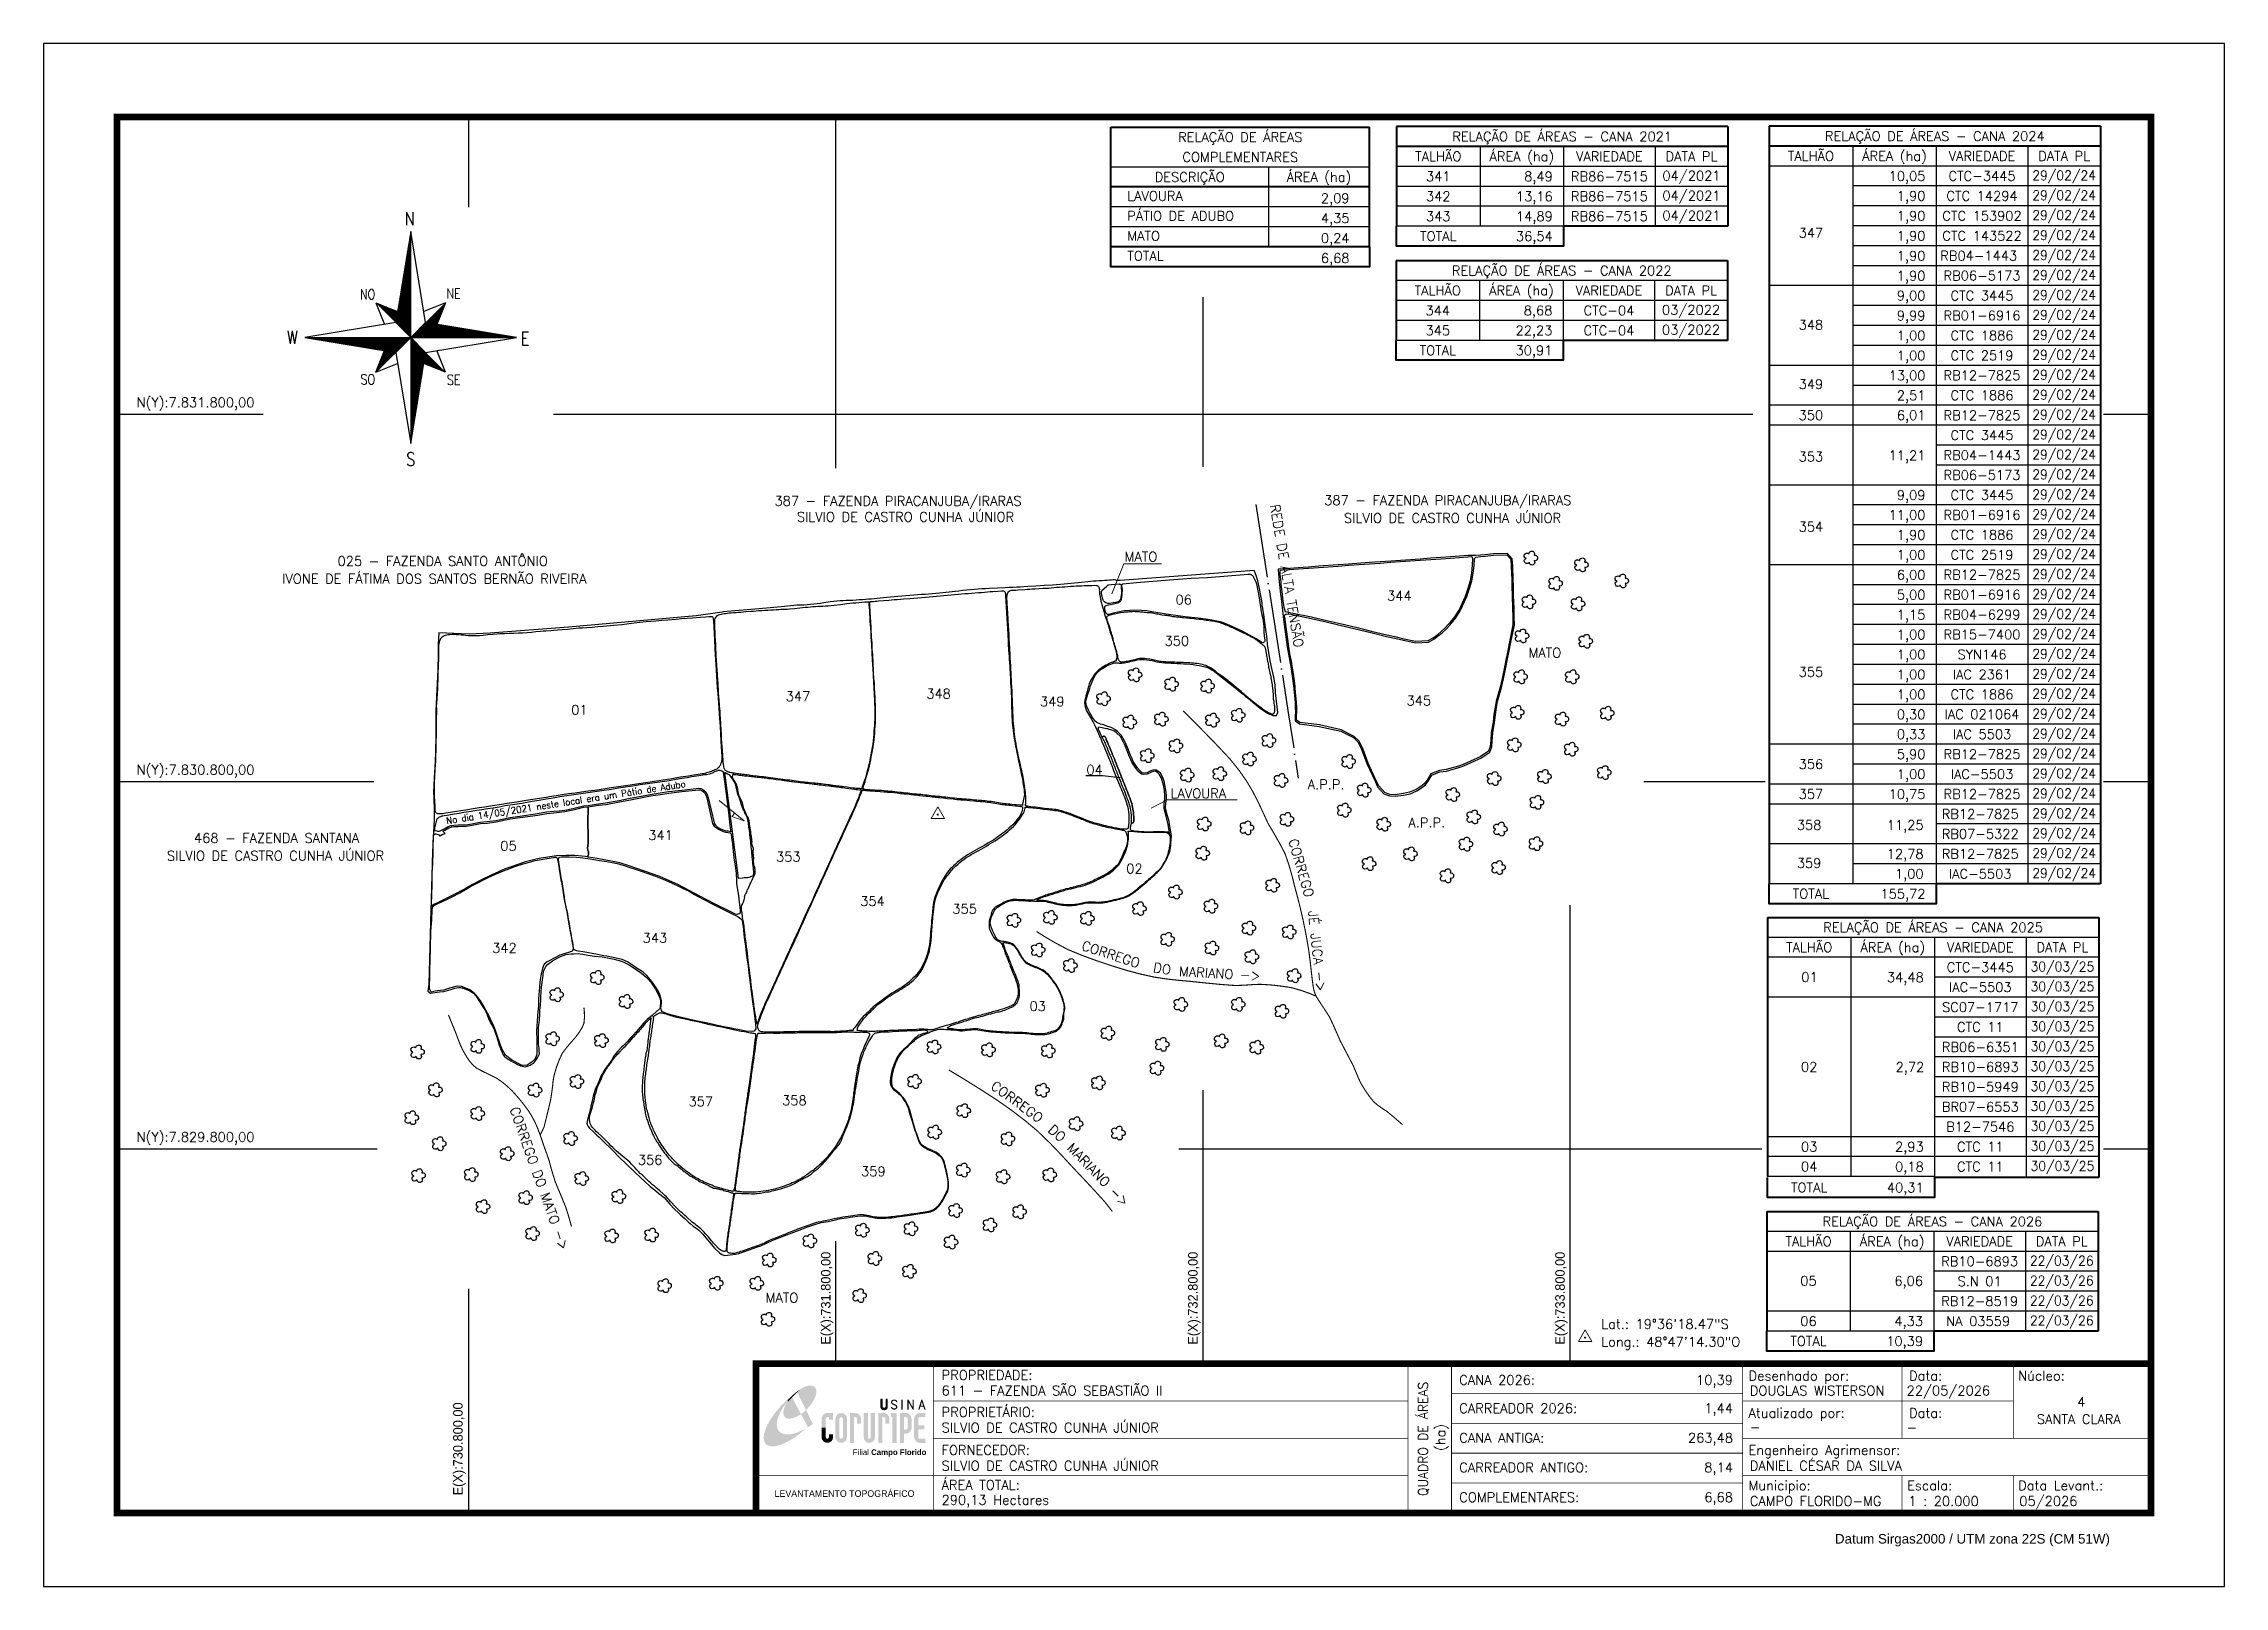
# Model space of a CAD drawing. Extents: x 729642 to 735582, y 7828609 to 7832809.
import ezdxf
from ezdxf.enums import TextEntityAlignment as Align

# ---------------------------------------------------------------- set-up
doc = ezdxf.new("R2010")
doc.units = 0
doc.header["$MEASUREMENT"] = 0
for name, pattern in [('CONTINUO', [0]), ('LIN0', [0]), ('TAPUME', [235, 200, -17.5, 0, -17.5])]:
    doc.linetypes.add(name, pattern=pattern)
for name, color, linetype in [('0114000611', 1, 'Continuous'), ('0114000611001', 5, 'LIN0'), ('0114000611002', 5, 'LIN0'), ('0114000611003', 5, 'LIN0'), ('0114000611004', 5, 'LIN0'), ('0114000611005', 5, 'Continuous'), ('0114000611006', 5, 'Continuous'), ('0114000611341', 5, 'LIN0'), ('0114000611342', 5, 'LIN0'), ('0114000611343', 5, 'LIN0'), ('0114000611344', 5, 'LIN0'), ('0114000611345', 5, 'LIN0'), ('0114000611347', 5, 'LIN0'), ('0114000611348', 5, 'LIN0'), ('0114000611349', 5, 'LIN0'), ('0114000611350', 5, 'LIN0'), ('0114000611353', 5, 'LIN0'), ('0114000611354', 5, 'LIN0'), ('0114000611355', 5, 'LIN0'), ('0114000611356', 5, 'LIN0'), ('0114000611357', 5, 'LIN0'), ('0114000611358', 5, 'LIN0'), ('0114000611359', 5, 'LIN0'), ('_SIMBOLO ARVORE', 94, 'Continuous'), ('CURSOS_D_AGUA', 4, 'Continuous'), ('LAVOURA', 3, 'Continuous'), ('MALHA', 8, 'Continuous'), ('MARGEM', 5, 'Continuous'), ('MATO', 3, 'Continuous'), ('PATIO', 7, 'Continuous'), ('QUADRO_DE_AREAS_CANA_2026', 7, 'Continuous'), ('QUADRO_DE_AREAS_CANA_ANTIGA', 7, 'Continuous'), ('QUADRO_DE_AREAS_COMPLEMENTARES', 7, 'Continuous'), ('REDE_DE_LUZ', 6, 'Continuous'), ('SETA_NORTE', 3, 'Continuous'), ('TEXTO', 7, 'Continuous'), ('TEXTO CONFORNTANTES', 7, 'Continuous'), ('TEXTO_NUN_TAL', 7, 'Continuous')]:
    doc.layers.add(name, color=color, linetype=linetype)
doc.layers.add('TEXTO_DIVERSOS', color=7, linetype='Continuous', lineweight=5)
doc.styles.add('ARIAL', font='arial.ttf')
doc.styles.add('marcelo', font='arial.ttf')
doc.styles.add('ROMANS', font='romans')
doc.styles.add('Simplex', font='simplex.shx')

msp = doc.modelspace()

# ---------------------------------------------------------------- texts
at = {"layer": 'MALHA', "linetype": 'ByBlock', "style": 'Simplex'}
for s, p in [('N(Y):7.831.800,00', (730055.8, 7831832.1)), ('N(Y):7.830.800,00', (730055.8, 7830832.1)), ('N(Y):7.829.800,00', (730055.8, 7829832.1))]:
    msp.add_text(s, height=26, dxfattribs=at).set_placement(p, align=Align.MIDDLE_CENTER)
at = {"layer": 'MALHA', "linetype": 'ByBlock'}
for s, p in [('E(X):731.800,00', (731772.3, 7829393.2)), ('E(X):732.800,00', (732772.3, 7829393.2)), ('E(X):733.800,00', (733772.3, 7829393.2)), ('E(X):730.800,00', (730770.4, 7828983))]:
    msp.add_text(s, height=26, rotation=90, dxfattribs=at).set_placement(p, align=Align.MIDDLE_CENTER)
at = {"layer": 'MARGEM', "color": 7, "linetype": 'Continuous', "lineweight": 9}
for s, style, p in [('PROPRIEDADE:', 'Simplex', (732087.9, 7829197.1)), ('Desenhado por:', 'Simplex', (734285.8, 7829195.1)), ('Data:', 'Simplex', (734723, 7829195.1)), ('Núcleo:', 'Simplex', (735020.1, 7829195.1)), ('PROPRIETÁRIO:', 'Simplex', (732087.9, 7829096.4)), ('Atualizado por:', 'Simplex', (734285.8, 7829093.9)), ('Data:', 'Simplex', (734723, 7829093.9)), ('FORNECEDOR:', 'Simplex', (732087.9, 7828992.7)), ('Engenheiro Agrimensor:', 'Simplex', (734285.8, 7828992.7)), ('ÁREA TOTAL:', 'Simplex', (732087.9, 7828898)), ('Municipio:', 'Simplex', (734285.8, 7828896.4)), ('Escala:', 'Simplex', (734717.8, 7828896.4)), ('Data Levant.:', 'Simplex', (735020.1, 7828896.4)), ('Datum Sirgas2000 / UTM zona 22S (CM 51W)', 'marcelo', (734521.3, 7828751.3))]:
    msp.add_text(s, height=26, dxfattribs=dict(at, style=style)).set_placement(p, align=Align.TOP_LEFT)
at = {"layer": 'MARGEM', "color": 7, "linetype": 'Continuous', "style": 'Simplex'}
for s, p in [('611 - FAZENDA SÃO SEBASTIÃO II', (732087.9, 7829154.7)), ('CANA 2026:', (733497.9, 7829183.6)), ('22/05/2026', (734716.5, 7829154.7)), ('CARREADOR 2026:', (733497.9, 7829106.6)), ('DOUGLAS WISTERSON', (734289.2, 7829154.7)), ('SILVIO DE CASTRO CUNHA JÚNIOR', (732087.9, 7829054)), ('-', (734289.2, 7829055.5)), ('-', (734716.5, 7829054)), ('CANA ANTIGA:', (733497.9, 7829026.1)), ('SILVIO DE CASTRO CUNHA JÚNIOR', (732087.9, 7828950.3)), ('CARREADOR ANTIGO:', (733497.9, 7828945.5)), ('DANIEL CÉSAR DA SILVA', (734289.2, 7828950.3)), ('COMPLEMENTARES:', (733497.9, 7828864.2)), ('290,13 Hectares', (732087.9, 7828857)), ('CAMPO FLORIDO-MG', (734289.2, 7828854)), ('1 : 20.000', (734721.2, 7828854)), ('05/2026', (735023.4, 7828854))]:
    msp.add_text(s, height=26, dxfattribs=at).set_placement(p, align=Align.TOP_LEFT)
at = {"layer": 'MARGEM', "color": 7, "linetype": 'Continuous', "style": 'Simplex', "width": 0.95}
msp.add_text('QUADRO DE ÁREAS', height=26, rotation=90, dxfattribs=at).set_placement((733399.3, 7829010.1), align=Align.MIDDLE_CENTER)
at = {"layer": 'MARGEM', "color": 7, "linetype": 'Continuous', "style": 'Simplex'}
for s, p in [('10,39', (734243.4, 7829183.6)), ('1,44', (734243.4, 7829106.6)), ('263,48', (734243.4, 7829026.1)), ('8,14', (734243.4, 7828945.5)), ('6,68', (734243.4, 7828864.2))]:
    msp.add_text(s, height=26, dxfattribs=at).set_placement(p, align=Align.TOP_RIGHT)
for s, p in [('4', (735192.3, 7829111.1)), ('SANTA CLARA', (735185.3, 7829063.8))]:
    msp.add_text(s, height=26, dxfattribs=at).set_placement(p, align=Align.MIDDLE_CENTER)
msp.add_text('(ha)', height=26, rotation=90, dxfattribs=at).set_placement((733446.8, 7829014.1), align=Align.MIDDLE_CENTER)
at = {"layer": 'MARGEM', "color": 7, "linetype": 'ByBlock'}
msp.add_text('LEVANTAMENTO TOPOGRÁFICO', height=18, dxfattribs=at).set_placement((731823.5, 7828861.4), align=Align.MIDDLE_CENTER)
at = {"layer": 'QUADRO_DE_AREAS_CANA_2026', "linetype": 'Continuous', "style": 'Simplex'}
for s, p in [('RELAÇÃO DE ÁREAS - CANA 2026', (734786.7, 7829602.2)), ('TALHÃO', (734449.2, 7829547.9)), ('ÁREA (ha)', (734676.9, 7829547.9)), ('VARIEDADE', (734915.3, 7829547.9)), ('DATA PL', (735139, 7829547.9)), ('RB10-6893', (734915.3, 7829493.6)), ('05', (734449.2, 7829440.4)), ('RB12-8519', (734915.3, 7829385.1)), ('S.N 01', (734915.3, 7829439.3)), ('06', (734449.2, 7829330.8)), ('NA 03559', (734911.3, 7829330.8))]:
    msp.add_text(s, height=26, dxfattribs=at).set_placement(p, align=Align.MIDDLE_CENTER)
at = {"layer": 'QUADRO_DE_AREAS_CANA_2026', "linetype": 'Continuous', "style": 'Simplex', "width": 0.95}
for p in [(735139, 7829495.4), (735139, 7829441.1), (735139, 7829386.8), (735139, 7829332.5)]:
    msp.add_text('22/03/26', height=26, dxfattribs=at).set_placement(p, align=Align.MIDDLE_CENTER)
at = {"layer": 'QUADRO_DE_AREAS_CANA_2026', "linetype": 'Continuous', "style": 'Simplex'}
for s, p in [('6,06', (734761.2, 7829427.3)), ('4,33', (734761.2, 7829317.6))]:
    msp.add_text(s, height=26, dxfattribs=at).set_placement(p, align=Align.RIGHT)
at = {"layer": 'QUADRO_DE_AREAS_CANA_ANTIGA', "linetype": 'Continuous', "style": 'Simplex'}
for s, p in [('RELAÇÃO DE ÁREAS - CANA 2021', (733778.2, 7832555.9)), ('RELAÇÃO DE ÁREAS - CANA 2024', (734793.2, 7832557)), ('TALHÃO', (733440.7, 7832501.7)), ('ÁREA (ha)', (733668.4, 7832501.7)), ('VARIEDADE', (733906.8, 7832501.7)), ('DATA PL', (734130.4, 7832501.7)), ('TALHÃO', (734455.7, 7832502.8)), ('ÁREA (ha)', (734683.4, 7832502.8)), ('VARIEDADE', (734921.8, 7832502.8)), ('DATA PL', (735145.5, 7832502.8)), ('341', (733440.7, 7832447.4)), ('RB86-7515', (733906.8, 7832447.4)), ('04/2021', (734130.4, 7832449.1)), ('CTC-3445', (734921.8, 7832448.5)), ('342', (733440.7, 7832393.1)), ('RB86-7515', (733906.8, 7832393.1)), ('04/2021', (734130.4, 7832394.9)), ('CTC 14294', (734921.8, 7832394.2)), ('343', (733440.7, 7832338.8)), ('RB86-7515', (733906.8, 7832338.8)), ('04/2021', (734130.4, 7832340.6)), ('347', (734455.7, 7832293.8)), ('CTC 153902', (734921.8, 7832339.9)), ('TOTAL', (733440.7, 7832284.5)), ('CTC 143522', (734921.8, 7832285.6)), ('RELAÇÃO DE ÁREAS - CANA 2022', (733777, 7832190.9)), ('RB04-1443 ', (734921.8, 7832231.4)), ('RB06-5173', (734921.8, 7832177.1)), ('TALHÃO', (733439.5, 7832136.6)), ('ÁREA (ha)', (733667.2, 7832136.6)), ('VARIEDADE', (733905.6, 7832136.6)), ('DATA PL', (734129.3, 7832136.6)), ('CTC 3445', (734921.8, 7832122.8)), ('344', (733439.5, 7832082.3)), ('CTC-04', (733905.6, 7832082.3)), ('03/2022', (734129.2, 7832084.1)), ('RB01-6916', (734921.8, 7832068.5)), ('345', (733439.5, 7832028)), ('CTC-04', (733905.6, 7832028)), ('03/2022', (734129.2, 7832029.8)), ('348', (734455.7, 7832043.3)), ('CTC 1886', (734921.8, 7832014.2)), ('TOTAL', (733439.5, 7831973.7)), ('CTC 2519', (734921.8, 7831959.9)), ('349', (734455.7, 7831881.8)), ('RB12-7825', (734921.8, 7831905.7)), ('CTC 1886', (734921.8, 7831851.4)), ('350', (734455.7, 7831797.1)), ('RB12-7825', (734921.8, 7831797.1)), ('CTC 3445', (734921.8, 7831742.8)), ('353', (734455.7, 7831684.5)), ('RB04-1443', (734921.8, 7831688.5)), ('RB06-5173', (734921.8, 7831634.3)), ('RB01-6916', (734921.8, 7831525.7)), ('CTC 3445', (734921.8, 7831580)), ('354', (734455.7, 7831493.6)), ('CTC 1886', (734921.8, 7831471.4)), ('CTC 2519', (734921.8, 7831417.1)), ('RB12-7825', (734921.8, 7831362.8)), ('RB01-6916', (734921.8, 7831308.6)), ('RB04-6299', (734921.8, 7831254.3)), ('RB15-7400', (734921.8, 7831200)), ('SYN146', (734921.8, 7831145.7)), ('355', (734455.7, 7831098.2)), ('IAC 2361', (734921.8, 7831091.4)), ('CTC 1886', (734921.8, 7831037.2)), ('IAC 021064', (734921.8, 7830982.9)), ('IAC 5503', (734921.8, 7830928.6)), ('RB12-7825', (734921.8, 7830874.3)), ('356', (734455.7, 7830847.3)), ('IAC-5503', (734921.8, 7830820)), ('357', (734455.7, 7830765.7)), ('RB12-7825', (734921.8, 7830765.7)), ('RB12-7825', (734916.8, 7830711.5)), ('358', (734450.7, 7830681.5)), ('RB07-5322', (734916.8, 7830657.2)), ('359', (734450.7, 7830577.8)), ('RB12-7825', (734916.8, 7830602.9)), ('IAC-5503', (734916.8, 7830548.6)), ('TOTAL', (734455.7, 7830494.3)), ('RELAÇÃO DE ÁREAS - CANA 2025', (734788.5, 7830402.8)), ('TALHÃO', (734451, 7830348.6)), ('ÁREA (ha)', (734678.7, 7830348.6)), ('VARIEDADE', (734917.1, 7830348.6)), ('DATA PL', (735140.8, 7830348.6)), ('CTC-3445', (734917.1, 7830294.3)), ('01', (734451.9, 7830267.5)), ('IAC-5503', (734917.1, 7830240)), ('SC07-1717', (734917.1, 7830185.7)), ('RB06-6351', (734917.1, 7830077.1)), ('02', (734451, 7830022.9)), ('RB10-6893', (734917.1, 7830022.9)), ('RB10-5949', (734917.1, 7829968.6)), ('BR07-6553', (734917.1, 7829914.3)), ('B12-7546', (734917.1, 7829860)), ('03', (734451, 7829805.7)), ('04', (734451, 7829751.5)), ('TOTAL', (734451, 7829694.5)), ('TOTAL', (734449.2, 7829276.5))]:
    msp.add_text(s, height=26, dxfattribs=at).set_placement(p, align=Align.MIDDLE_CENTER)
for s, p in [('8,49', (733752.6, 7832434.2)), ('10,05', (734767.7, 7832435.3)), ('13,16', (733752.6, 7832380)), ('1,90', (734767.7, 7832381.1)), ('14,89', (733752.6, 7832325.7)), ('1,90', (734767.7, 7832326.8)), ('36,54', (733752.6, 7832271.4)), ('1,90', (734767.7, 7832272.5)), ('1,90', (734767.7, 7832218.2)), ('1,90', (734767.7, 7832163.9)), ('9,00', (734767.7, 7832109.7)), ('8,68', (733751.5, 7832069.2)), ('9,99', (734767.7, 7832055.4)), ('22,23', (733751.5, 7832014.9)), ('1,00', (734767.7, 7832001.1)), ('30,91', (733751.5, 7831960.6)), ('1,00', (734767.7, 7831946.8)), ('13,00', (734767.7, 7831892.5)), ('2,51', (734767.7, 7831838.2)), ('6,01', (734767.7, 7831784)), ('11,21', (734767.7, 7831674.8)), ('11,00', (734767.7, 7831512.6)), ('9,09', (734767.7, 7831566.8)), ('1,90', (734767.7, 7831458.3)), ('1,00', (734767.7, 7831404)), ('6,00', (734767.7, 7831349.7)), ('5,00', (734767.7, 7831295.4)), ('1,15', (734767.7, 7831241.1)), ('1,00', (734767.7, 7831186.9)), ('1,00', (734767.7, 7831132.6)), ('1,00', (734767.7, 7831078.3)), ('1,00', (734767.7, 7831024)), ('0,30', (734767.7, 7830969.7)), ('0,33', (734767.7, 7830915.5)), ('5,90', (734767.7, 7830861.2)), ('1,00', (734767.7, 7830806.9)), ('10,75', (734767.7, 7830752.6)), ('11,25', (734762.6, 7830668.3)), ('12,78', (734762.6, 7830589.8)), ('1,00', (734762.6, 7830535.5)), ('155,72', (734767.7, 7830481.2)), ('34,48', (734763, 7830253.8)), ('2,72', (734764.5, 7830009.7)), ('2,93', (734763, 7829792.6)), ('0,18', (734763, 7829738.3)), ('40,31', (734763, 7829681.4)), ('10,39', (734761.2, 7829263.4))]:
    msp.add_text(s, height=26, dxfattribs=at).set_placement(p, align=Align.RIGHT)
at = {"layer": 'QUADRO_DE_AREAS_CANA_ANTIGA', "linetype": 'Continuous', "style": 'Simplex', "width": 0.95}
for s, p in [('29/02/24', (735145.5, 7832450.2)), ('29/02/24', (735145.5, 7832396)), ('29/02/24', (735145.5, 7832341.7)), ('29/02/24', (735145.5, 7832287.4)), ('29/02/24', (735145.5, 7832233.1)), ('29/02/24', (735145.5, 7832178.8)), ('29/02/24', (735145.5, 7832124.6)), ('29/02/24', (735145.5, 7832070.3)), ('29/02/24', (735145.5, 7832016)), ('29/02/24', (735145.5, 7831961.7)), ('29/02/24', (735145.5, 7831907.4)), ('29/02/24', (735145.5, 7831853.1)), ('29/02/24', (735145.5, 7831798.9)), ('29/02/24', (735145.5, 7831744.6)), ('29/02/24', (735145.5, 7831690.3)), ('29/02/24', (735145.5, 7831636)), ('29/02/24', (735145.5, 7831581.7)), ('29/02/24', (735145.5, 7831527.5)), ('29/02/24', (735145.5, 7831473.2)), ('29/02/24', (735145.5, 7831418.9)), ('29/02/24', (735145.5, 7831364.6)), ('29/02/24', (735145.5, 7831310.3)), ('29/02/24', (735145.5, 7831256)), ('29/02/24', (735145.5, 7831201.8)), ('29/02/24', (735145.5, 7831147.5)), ('29/02/24', (735145.5, 7831093.2)), ('29/02/24', (735145.5, 7831038.9)), ('29/02/24', (735145.5, 7830984.6)), ('29/02/24', (735145.5, 7830930.3)), ('29/02/24', (735145.5, 7830876.1)), ('29/02/24', (735145.5, 7830821.8)), ('29/02/24', (735145.5, 7830767.5)), ('29/02/24', (735145.5, 7830713.2)), ('29/02/24', (735145.5, 7830658.9)), ('29/02/24', (735145.5, 7830604.7)), ('29/02/24', (735145.5, 7830550.4)), ('30/03/25', (735140.8, 7830296)), ('30/03/25', (735140.8, 7830241.8)), ('30/03/25', (735140.8, 7830187.5)), ('30/03/25', (735140.8, 7830133.2)), ('30/03/25', (735140.8, 7830078.9)), ('30/03/25', (735140.8, 7830024.6)), ('30/03/25', (735140.8, 7829970.3)), ('30/03/25', (735140.8, 7829916.1)), ('30/03/25', (735140.8, 7829861.8)), ('30/03/25', (735140.8, 7829807.5)), ('30/03/25', (735140.8, 7829753.2))]:
    msp.add_text(s, height=26, dxfattribs=at).set_placement(p, align=Align.MIDDLE_CENTER)
at = {"layer": 'QUADRO_DE_AREAS_CANA_ANTIGA', "linetype": 'ByBlock', "char_height": 26, "width": 380.751, "attachment_point": 2, "style": 'Simplex'}
for insert in [(734917.1, 7830144.4), (734917.1, 7829818.7), (734917.1, 7829764.5)]:
    msp.add_mtext('CTC 11', dxfattribs=dict(at, insert=insert))
at = {"layer": 'QUADRO_DE_AREAS_COMPLEMENTARES', "linetype": 'Continuous', "style": 'Simplex'}
for s, p in [('RELAÇÃO DE ÁREAS', (732901.4, 7832554.2)), ('COMPLEMENTARES', (732901.4, 7832500)), ('DESCRIÇÃO', (732763.6, 7832445.7)), ('ÁREA (ha)', (733115.8, 7832445.7))]:
    msp.add_text(s, height=26, dxfattribs=at).set_placement(p, align=Align.MIDDLE_CENTER)
for s, p in [('LAVOURA', (732593.6, 7832394.1)), ('PÁTIO DE ADUBO', (732593.6, 7832339.8)), ('MATO', (732593.6, 7832285.5)), ('TOTAL', (732593.6, 7832231.2))]:
    msp.add_text(s, height=26, dxfattribs=at).set_placement(p, align=Align.MIDDLE_LEFT)
for s, p in [('2,09', (733198.9, 7832374.8)), ('4,35', (733198.9, 7832320.5)), ('0,24', (733198.9, 7832266.2)), ('6,68', (733198.9, 7832211.9))]:
    msp.add_text(s, height=26, dxfattribs=at).set_placement(p, align=Align.RIGHT)
at = {"layer": 'REDE_DE_LUZ', "linetype": 'TAPUME', "style": 'Simplex'}
msp.add_text('REDE DE ALTA TENSÃO', height=26, rotation=279.70428, dxfattribs=at).set_placement((732982.5, 7831552.2))
at = {"layer": 'TEXTO', "color": 174, "style": 'Simplex'}
msp.add_text('CORREGO DO MATO ->', height=26, rotation=289.63102, dxfattribs=at).set_placement((730911.1, 7829908.3))
at = {"layer": 'TEXTO', "linetype": 'ByBlock', "style": 'Simplex'}
for s, p in [('Lat.: 19°36\'18.47"S', (733884.4, 7829309.9, 1313.5)), ('Long.: 48°47\'14.30"O', (733884.4, 7829261.6, 1313.5))]:
    msp.add_text(s, height=26, dxfattribs=at).set_placement(p)
at = {"layer": 'TEXTO CONFORNTANTES', "linetype": 'Continuous', "style": 'Simplex'}
for s, p in [('387 - FAZENDA PIRACANJUBA/IRARAS', (733130.1, 7831552.5)), ('SILVIO DE CASTRO CUNHA JÚNIOR ', (733183.9, 7831504.2)), ('025 - FAZENDA SANTO ANTÔNIO', (730442.7, 7831387.2)), ('IVONE DE FÁTIMA DOS SANTOS BERNÃO RIVEIRA', (730291.6, 7831338.9)), ('468 - FAZENDA SANTANA', (730051.6, 7830633.1)), ('SILVIO DE CASTRO CUNHA JÚNIOR ', (729977.9, 7830584.9))]:
    msp.add_text(s, height=26, dxfattribs=at).set_placement(p)
at = {"layer": 'TEXTO CONFORNTANTES', "linetype": 'Continuous', "insert": (731969.2, 7831542), "char_height": 26, "width": 1189.953, "attachment_point": 5, "style": 'Simplex'}
msp.add_mtext('387 - FAZENDA PIRACANJUBA/IRARAS \\P{\\Fsimplex.shx;\\W2.28947; }SILVIO DE CASTRO CUNHA JÚNIOR ', dxfattribs=at)
at = {"layer": 'TEXTO_DIVERSOS', "style": 'Simplex'}
for s, p in [('MATO', (732586.3, 7831399)), ('MATO', (733686.6, 7831137.5)), ('LAVOURA', (732711.6, 7830754.6)), ('A.P.P.', (733085, 7830779.1)), ('A.P.P.', (733359.2, 7830674.9)), ('MATO', (731608.5, 7829381.6))]:
    msp.add_text(s, height=26, dxfattribs=at).set_placement(p)
at = {"layer": 'TEXTO_DIVERSOS', "style": 'Simplex', "width": 0.95}
msp.add_text('No dia 14/05/2021 neste local era um Pátio de Adubo', height=18, rotation=8.82219, dxfattribs=at).set_placement((730740, 7830684))
at = {"layer": 'TEXTO_DIVERSOS', "color": 174, "style": 'Simplex'}
for s, rotation, p in [('CORREGO', 286.36918, (733032, 7830639.4)), ('JÉ', 276, (733086.3, 7830447.1)), ('CORREGO', 342, (732467, 7830342.3)), ('JUCA ->', 276, (733092.8, 7830385.6)), ('DO', 350, (732662.9, 7830281.8)), ('MARIANO ->', 356.77759, (732734, 7830270.3)), ('CORREGO', 324, (732219.4, 7829965.8)), ('DO', 319.01566, (732376, 7829848.2)), ('MARIANO ->', 314.17527, (732427.6, 7829800.1))]:
    msp.add_text(s, height=26, rotation=rotation, dxfattribs=at).set_placement(p)
at = {"layer": 'TEXTO_NUN_TAL', "linetype": 'Continuous', "style": 'Simplex'}
for s, p in [('06', (732747.2, 7831274.2)), ('05', (730908.1, 7830603.9))]:
    msp.add_text(s, height=26, dxfattribs=at).set_placement(p, align=Align.BOTTOM_CENTER)
for s, p in [('344', (733301.3, 7831292.6)), ('350', (732695.2, 7831169.6)), ('01', (731079.1, 7830982.1)), ('347', (731663.3, 7831018.7)), ('348', (732046.3, 7831025.9)), ('349', (732355.9, 7831004.8)), ('345', (733354.4, 7831007.1)), ('04', (732482.4, 7830818.9)), ('341', (731289.1, 7830640.8)), ('353', (731637, 7830582.1)), ('02', (732590.9, 7830549.7)), ('354', (731866.3, 7830461.2)), ('355', (732117.2, 7830440.3)), ('342', (730863.7, 7830333.8)), ('343', (731273.5, 7830361.4)), ('03', (732327.3, 7830175.2)), ('357', (731398.4, 7829915.9)), ('358', (731653.4, 7829918.8)), ('356', (731260.6, 7829756.8)), ('359', (731868.6, 7829725.6))]:
    msp.add_text(s, height=26, dxfattribs=at).set_placement(p)

# ---------------------------------------------------------------- blocks, each defined once
blk = doc.blocks.new('A$C78F83FB3')
at = {"layer": 'MARGEM'}
h = blk.add_hatch(color=20, dxfattribs=at)
edge = h.paths.add_edge_path()
edge.add_ellipse((19.49, 23.77), major_axis=(-6.68, -6.67), ratio=0.469426, start_angle=292.73277, end_angle=601.25787)
edge.add_ellipse((22.83, 22.05), major_axis=(12.64, 11.29), ratio=0.457614, start_angle=79.90686, end_angle=107.91393)
edge = h.paths.add_edge_path()
edge.add_ellipse((18.28, 18.7), major_axis=(13.95, 13.59), ratio=0.386848, start_angle=63.96117, end_angle=264.59932)
edge.add_ellipse((22.83, 22.05), major_axis=(12.64, 11.29), ratio=0.457614, start_angle=107.91393, end_angle=245.11815, ccw=False)
edge.add_ellipse((19.49, 23.77), major_axis=(-6.68, -6.67), ratio=0.469426, start_angle=241.25787, end_angle=292.73277, ccw=False)
for color, points in [(20, [(15.46, 26.12), (14.17, 24.81), (14.06, 24.24), (14.39, 23.97), (14.67, 24.54), (19.47, 29.32), (18.48, 28.66), (17.31, 27.78)]), (7, [(58.42, 24.9), (57.9, 24.9), (57.9, 21.73, -0.414214), (57.15, 20.98), (56.84, 20.98, -0.414214), (56.09, 21.73), (56.09, 24.9), (55.57, 24.9), (55.57, 21.73, 0.414214), (56.84, 20.46), (57.15, 20.46, 0.414214), (58.42, 21.73)]), (7, [(61.7, 24.9), (61.23, 24.9, 0.396318), (60.04, 23.78), (60.04, 23.72, 0.151912), (60.39, 22.97), (60.46, 22.92), (62.18, 22), (62.85, 21.83, 0.12407), (62.51, 22.42), (60.75, 23.36, -0.13192), (60.56, 23.77, -0.385578), (61.23, 24.37), (61.7, 24.37, -0.414214), (62.37, 23.7), (62.89, 23.7, 0.414214)]), (7, [(62.37, 23.7), (62.89, 23.7, 0.414214), (61.7, 24.9), (61.23, 24.9, 0.396318), (60.04, 23.78), (60.04, 23.72, 0.151912), (60.39, 22.97), (60.46, 22.92), (62.18, 22), (62.18, 22, -0.131921), (62.37, 21.59, -0.385578), (61.7, 20.98), (61.23, 20.98, -0.414214), (60.56, 21.65), (60.04, 21.65, 0.414214), (61.23, 20.46), (61.7, 20.46, 0.402546), (62.89, 21.61, 0.165292), (62.51, 22.42), (60.75, 23.36, -0.13192), (60.56, 23.77, -0.385578), (61.23, 24.37), (61.7, 24.37, -0.414214)]), (7, [(30.97, 12.46), (29.13, 12.46), (29.13, 8.21, 1), (34.29, 8.21), (34.29, 9.41), (32.45, 9.41), (32.45, 8.21, -1), (30.97, 8.21)])]:
    blk.add_hatch(color=color, dxfattribs=at).paths.add_polyline_path(points)
h = blk.add_hatch(color=7, dxfattribs=at)
h.paths.add_polyline_path([(65.24, 24.9), (64.72, 24.9), (64.72, 20.46), (65.24, 20.46)])
h.paths.add_polyline_path([(67.38, 20.46), (67.9, 20.46), (67.9, 23.74), (69.74, 20.46), (70.23, 20.46), (70.23, 24.9), (69.71, 24.9), (69.71, 21.58), (67.85, 24.9), (67.38, 24.9)])
h.paths.add_polyline_path([(72.17, 20.46), (72.72, 20.46), (73.14, 21.73), (74.49, 21.73), (74.9, 20.46), (75.45, 20.46), (74, 24.9), (73.62, 24.9)])
h.paths.add_polyline_path([(73.81, 23.8), (74.32, 22.25), (73.31, 22.25)], flags=16)
h = blk.add_hatch(color=7, dxfattribs=at)
h.paths.add_polyline_path([(31.71, 18.93, 0.414214), (29.13, 16.35), (29.13, 12.46), (30.97, 12.46), (30.97, 16.35, -0.414214), (31.71, 17.09), (32.45, 17.09), (32.45, 16.02), (34.29, 16.02), (34.29, 18.93)])
h.paths.add_polyline_path([(44.15, 17.09, -0.414214), (44.89, 16.35), (44.89, 14.1), (46.72, 14.1), (46.72, 16.17, 0.433937), (44.15, 18.93), (41.77, 18.93), (41.77, 12.46), (43.61, 12.46), (43.61, 17.09)])
h.paths.add_polyline_path([(43.61, 12.46), (41.77, 12.46), (41.77, 5.62), (43.61, 5.62)])
h.paths.add_polyline_path([(47.92, 12.46), (49.75, 12.46), (49.75, 18.93), (47.92, 18.93)])
h.paths.add_polyline_path([(52.91, 18.93), (51.08, 18.93), (51.08, 12.46), (52.91, 12.46)])
h.paths.add_polyline_path([(51.08, 8.12, -1), (49.75, 8.12), (49.75, 12.46), (47.92, 12.46), (47.92, 8.12, 1), (52.91, 8.12), (52.91, 12.46), (51.08, 12.46)])
h.paths.add_polyline_path([(54.41, 12.46), (56.25, 12.46), (56.25, 17.09), (56.79, 17.09, -0.414214), (57.53, 16.35), (57.53, 14.1), (59.36, 14.1), (59.36, 16.17, 0.433937), (56.79, 18.93), (54.41, 18.93)])
h.paths.add_polyline_path([(56.25, 12.46), (54.41, 12.46), (54.41, 5.62), (56.25, 5.62)])
h.paths.add_polyline_path([(60.73, 12.46), (62.58, 12.46), (62.58, 18.93), (60.02, 18.93), (60.02, 17.08), (60.73, 17.08)])
h.paths.add_polyline_path([(62.58, 12.46), (60.73, 12.46), (60.73, 5.62), (62.58, 5.62)])
h.paths.add_polyline_path([(64.06, 12.46), (65.82, 12.46), (65.82, 17.17), (66.66, 17.17, -0.450417), (67.48, 16.25), (67.48, 12.46), (69.24, 12.46, 0.002307), (69.24, 12.48, 0.005282), (69.23, 12.54, -0.000938), (69.23, 12.53), (69.23, 16.17, 0.433937), (66.66, 18.93), (64.06, 18.93)])
h.paths.add_polyline_path([(64.06, 5.62), (65.82, 5.62), (65.82, 9.77), (66.66, 9.77, 0.426056), (69.24, 12.46), (67.48, 12.46), (67.48, 12.45, -0.450417), (66.66, 11.53), (65.82, 11.53), (65.82, 12.46), (64.06, 12.46)])
h.paths.add_polyline_path([(70.37, 12.46), (74.87, 12.46), (74.87, 13.44), (72.21, 13.44), (72.21, 16.35, -0.414214), (72.95, 17.09), (75.38, 17.09), (75.38, 18.93), (72.95, 18.93, 0.414214), (70.37, 16.35)])
h.paths.add_polyline_path([(72.21, 11.62), (74.87, 11.62), (74.87, 12.46), (70.37, 12.46), (70.37, 8.21, 0.414214), (72.95, 5.62), (75.38, 5.62), (75.38, 7.47), (72.95, 7.47, -0.414214), (72.21, 8.21)])
h = blk.add_hatch(color=7, dxfattribs=at)
h.paths.add_polyline_path([(35.29, 16.35), (35.29, 8.21, 1), (40.46, 8.21, 0.016978), (40.45, 8.38), (40.45, 16.17, 0.433937), (37.88, 18.93), (37.87, 18.93, 0.41391)])
h.paths.add_polyline_path([(38.62, 16.35), (38.62, 8.21, -1), (37.13, 8.21), (37.13, 16.35, -1)], flags=16)
at = {"layer": 'MARGEM', "color": 7}
blk.add_lwpolyline([(58.42, 24.9), (57.9, 24.9), (57.9, 21.73, -0.414214), (57.15, 20.98), (56.84, 20.98, -0.414214), (56.09, 21.73), (56.09, 24.9), (55.57, 24.9), (55.57, 21.73, 0.414214), (56.84, 20.46), (57.15, 20.46, 0.414214), (58.42, 21.73), (58.42, 24.9)], format="xyb", close=True, dxfattribs=at)
at = {"layer": 'MARGEM', "color": 252, "insert": (43.05, 2.72), "char_height": 2.5, "width": 33.0271, "attachment_point": 1, "style": 'ARIAL'}
blk.add_mtext('Filial {\\fArial|b1|i0|c0|p34;Campo Florido}', dxfattribs=at)
blk = doc.blocks.new('A$C309442C0')
at = {"layer": 'SETA_NORTE', "linetype": 'Continuous'}
h = blk.add_hatch(dxfattribs=at)
h.set_pattern_fill('ANSI31', color=256, scale=0.1375, angle=-90, style=0)
h.set_pattern_definition([(315, (-215853.3434, 13873.16845), (0.3086963042, 0.3086963042), [])])
h.paths.add_polyline_path([(73.5, 97.4), (74.7, 104.9), (60, 110.8)])
h = blk.add_hatch(dxfattribs=at)
h.set_pattern_fill('ANSI31', color=256, scale=0.1375, angle=180, style=0)
h.set_pattern_definition([(225, (13869.59828, 216024.21475), (0.3086963042, -0.3086963042), [])])
h.paths.add_polyline_path([(93.8, 97.4), (101.4, 96.2), (107.3, 110.8)])
h = blk.add_hatch(dxfattribs=at)
h.set_pattern_fill('ANSI31', color=256, scale=0.1375, style=0)
h.set_pattern_definition([(45, (-13702.2971, -215849.77324), (-0.3086963042, 0.3086963042), [])])
h.paths.add_polyline_path([(73.5, 77), (65.9, 78.3), (60, 63.6)])
h = blk.add_hatch(dxfattribs=at)
h.set_pattern_fill('ANSI31', color=256, scale=0.1375, angle=90, style=0)
h.set_pattern_definition([(135, (216020.6446, -13698.72693), (-0.3086963042, -0.3086963042), [])])
h.paths.add_polyline_path([(93.8, 77), (92.6, 69.5), (107.3, 63.6)])
for p, q in [((81.6, 146.8), (83.7, 148.9)), ((81.7, 147.6), (83.7, 149.5)), ((81.8, 148.3), (83.7, 150.1)), ((82, 149.1), (83.7, 150.8)), ((82.1, 149.9), (83.7, 151.4)), ((82.2, 150.6), (83.7, 152.1)), ((82.3, 151.4), (83.7, 152.7)), ((82.5, 152.2), (83.7, 153.3)), ((82.6, 152.9), (83.7, 154)), ((82.7, 153.7), (83.7, 154.6)), ((82.9, 154.4), (83.7, 155.2)), ((83, 155.2), (83.7, 155.9)), ((83.1, 156), (83.7, 156.5)), ((83.2, 156.7), (83.7, 157.2)), ((83.4, 157.5), (83.7, 157.8)), ((83.5, 158.3), (83.7, 158.4)), ((83.6, 159), (83.7, 159.1)), ((78.7, 129.3), (83.7, 134.2)), ((78.8, 130), (83.7, 134.9)), ((79, 130.8), (83.7, 135.5)), ((79.1, 131.6), (83.7, 136.1)), ((79.2, 132.3), (83.7, 136.8)), ((79.3, 133.1), (83.7, 137.4)), ((79.5, 133.8), (83.7, 138)), ((79.6, 134.6), (83.7, 138.7)), ((79.7, 135.4), (83.7, 139.3)), ((79.8, 136.1), (83.7, 140)), ((80, 136.9), (83.7, 140.6)), ((80.1, 137.7), (83.7, 141.2)), ((80.2, 138.4), (83.7, 141.9)), ((80.3, 139.2), (83.7, 142.5)), ((80.5, 139.9), (83.7, 143.1)), ((80.6, 140.7), (83.7, 143.8)), ((80.7, 141.5), (83.7, 144.4)), ((80.8, 142.2), (83.7, 145)), ((81, 143), (83.7, 145.7)), ((81.1, 143.8), (83.7, 146.3)), ((81.2, 144.5), (83.7, 147)), ((81.3, 145.3), (83.7, 147.6)), ((81.5, 146.1), (83.7, 148.2)), ((75.7, 111), (83.7, 118.9)), ((75.8, 111.7), (83.7, 119.6)), ((75.9, 112.5), (83.7, 120.2)), ((76.1, 113.3), (83.7, 120.8)), ((76.2, 114), (83.7, 121.5)), ((76.3, 114.8), (83.7, 122.1)), ((76.4, 115.5), (83.7, 122.8)), ((76.6, 116.3), (83.7, 123.4)), ((76.7, 117.1), (83.7, 124)), ((76.8, 117.8), (83.7, 124.7)), ((76.9, 118.6), (83.7, 125.3)), ((77.1, 119.4), (83.7, 125.9)), ((77.2, 120.1), (83.7, 126.6)), ((77.3, 120.9), (83.7, 127.2)), ((77.4, 121.6), (83.7, 127.8)), ((77.6, 122.4), (83.7, 128.5)), ((77.7, 123.2), (83.7, 129.1)), ((77.8, 123.9), (83.7, 129.8)), ((78, 124.7), (83.7, 130.4)), ((78.1, 125.5), (83.7, 131)), ((78.2, 126.2), (83.7, 131.7)), ((78.3, 127), (83.7, 132.3)), ((78.5, 127.7), (83.7, 132.9)), ((78.6, 128.5), (83.7, 133.6)), ((60, 110.8), (74.7, 104.9)), ((60, 110.8), (65.9, 96.2)), ((73.5, 97.3), (83.7, 107.5)), ((73.6, 98), (83.7, 108.1)), ((73.7, 98.8), (83.7, 108.7)), ((73.8, 99.5), (83.7, 109.4)), ((73.8, 97), (83.7, 106.8)), ((73.9, 100.3), (83.7, 110)), ((74.1, 101.1), (83.7, 110.6)), ((74.2, 101.8), (83.7, 111.3)), ((74.2, 96.7), (83.7, 106.2)), ((74.3, 102.6), (83.7, 111.9)), ((74.4, 103.3), (83.7, 112.6)), ((74.5, 96.4), (83.7, 105.6)), ((74.6, 104.1), (83.7, 113.2)), ((74.7, 104.9), (83.7, 113.8)), ((74.8, 105.6), (83.7, 114.5)), ((74.8, 96.1), (83.7, 104.9)), ((74.9, 106.4), (83.7, 115.1)), ((75.1, 107.2), (83.7, 115.7)), ((75.1, 95.7), (83.7, 104.3)), ((75.2, 107.9), (83.7, 116.4)), ((75.3, 108.7), (83.7, 117)), ((75.4, 109.4), (83.7, 117.7)), ((75.6, 110.2), (83.7, 118.3)), ((107.3, 110.8), (92.6, 104.9)), ((107.3, 110.8), (101.4, 96.2)), ((75.4, 95.4), (83.7, 103.6)), ((75.8, 95.1), (83.7, 103)), ((76.1, 94.8), (83.7, 102.4)), ((76.4, 94.5), (83.7, 101.7)), ((76.7, 94.2), (83.7, 101.1)), ((77, 93.8), (83.7, 100.5)), ((77.4, 93.5), (83.7, 99.8)), ((77.7, 93.2), (83.7, 99.2)), ((78, 92.9), (83.7, 98.5)), ((78.3, 92.6), (83.7, 97.9)), ((78.6, 92.2), (83.7, 97.3)), ((78.9, 91.9), (83.7, 96.6)), ((79.3, 91.6), (83.7, 96)), ((79.6, 91.3), (83.7, 95.4)), ((79.9, 91), (83.7, 94.7)), ((80.2, 90.7), (83.7, 94.1)), ((80.5, 90.3), (83.7, 93.4)), ((80.9, 90), (83.7, 92.8)), ((81.2, 89.7), (83.7, 92.2)), ((81.5, 89.4), (83.7, 91.5)), ((81.8, 89.1), (83.7, 90.9)), ((82.1, 88.7), (83.7, 90.3)), ((82.4, 88.4), (83.7, 89.6)), ((83.8, 87.2), (94, 97.4)), ((84.4, 87.2), (94.5, 97.3)), ((85.1, 87.2), (95.1, 97.2)), ((85.7, 87.2), (95.6, 97.1)), ((86.3, 87.2), (96.2, 97)), ((87, 87.2), (96.7, 96.9)), ((87.6, 87.2), (97.2, 96.9)), ((88.3, 87.2), (97.8, 96.8)), ((88.9, 87.2), (98.3, 96.7)), ((89.5, 87.2), (98.9, 96.6)), ((90.2, 87.2), (99.4, 96.5)), ((90.8, 87.2), (100, 96.4)), ((91.4, 87.2), (100.5, 96.3)), ((92.1, 87.2), (101.1, 96.2)), ((92.7, 87.2), (101.6, 96.1)), ((93.4, 87.2), (102.2, 96)), ((94, 87.2), (102.7, 96)), ((94.6, 87.2), (103.3, 95.9)), ((95.3, 87.2), (103.8, 95.8)), ((95.9, 87.2), (104.4, 95.7)), ((96.5, 87.2), (104.9, 95.6)), ((97.2, 87.2), (105.5, 95.5)), ((97.8, 87.2), (106, 95.4)), ((98.4, 87.2), (106.5, 95.3)), ((99.1, 87.2), (107.1, 95.2)), ((99.7, 87.2), (107.6, 95.1)), ((100.4, 87.2), (108.2, 95.1)), ((101, 87.2), (108.7, 95)), ((101.6, 87.2), (109.3, 94.9)), ((102.3, 87.2), (109.8, 94.8)), ((102.9, 87.2), (110.4, 94.7)), ((103.5, 87.2), (110.9, 94.6)), ((104.2, 87.2), (111.5, 94.5)), ((104.8, 87.2), (112, 94.4)), ((105.5, 87.2), (112.6, 94.3)), ((106.1, 87.2), (113.1, 94.2)), ((106.7, 87.2), (113.7, 94.1)), ((107.4, 87.2), (114.2, 94.1)), ((108, 87.2), (114.8, 94)), ((108.6, 87.2), (115.3, 93.9)), ((109.3, 87.2), (115.8, 93.8)), ((109.9, 87.2), (116.4, 93.7)), ((110.6, 87.2), (116.9, 93.6)), ((111.2, 87.2), (117.5, 93.5)), ((111.8, 87.2), (118, 93.4)), ((112.5, 87.2), (118.6, 93.3)), ((113.1, 87.2), (119.1, 93.2)), ((113.7, 87.2), (119.7, 93.2)), ((114.4, 87.2), (120.2, 93.1)), ((115, 87.2), (120.8, 93)), ((115.6, 87.2), (121.3, 92.9)), ((116.3, 87.2), (121.9, 92.8)), ((116.9, 87.2), (122.4, 92.7)), ((117.6, 87.2), (123, 92.6)), ((118.2, 87.2), (123.5, 92.5)), ((118.8, 87.2), (124, 92.4)), ((119.5, 87.2), (124.6, 92.3)), ((120.1, 87.2), (125.1, 92.3)), ((120.7, 87.2), (125.7, 92.2)), ((121.4, 87.2), (126.2, 92.1)), ((122, 87.2), (126.8, 92)), ((122.7, 87.2), (127.3, 91.9)), ((123.3, 87.2), (127.9, 91.8)), ((123.9, 87.2), (128.4, 91.7)), ((124.6, 87.2), (129, 91.6)), ((125.2, 87.2), (129.5, 91.5)), ((125.8, 87.2), (130.1, 91.4)), ((126.5, 87.2), (130.6, 91.4)), ((127.1, 87.2), (131.2, 91.3)), ((127.8, 87.2), (131.7, 91.2)), ((128.4, 87.2), (132.3, 91.1)), ((129, 87.2), (132.8, 91)), ((129.7, 87.2), (133.3, 90.9)), ((130.3, 87.2), (133.9, 90.8)), ((130.9, 87.2), (134.4, 90.7)), ((131.6, 87.2), (135, 90.6)), ((132.2, 87.2), (135.5, 90.5)), ((132.8, 87.2), (136.1, 90.5)), ((133.5, 87.2), (136.6, 90.4)), ((134.1, 87.2), (137.2, 90.3)), ((134.8, 87.2), (137.7, 90.2)), ((135.4, 87.2), (138.3, 90.1)), ((136, 87.2), (138.8, 90)), ((136.7, 87.2), (139.4, 89.9)), ((137.3, 87.2), (139.9, 89.8)), ((137.9, 87.2), (140.5, 89.7)), ((138.6, 87.2), (141, 89.6)), ((139.2, 87.2), (141.6, 89.6)), ((139.9, 87.2), (142.1, 89.5)), ((140.5, 87.2), (142.6, 89.4)), ((141.1, 87.2), (143.2, 89.3)), ((141.8, 87.2), (143.7, 89.2)), ((142.4, 87.2), (144.3, 89.1)), ((11.8, 87.2), (11.8, 87.2)), ((12.3, 87.1), (12.4, 87.2)), ((12.9, 87), (13.1, 87.2)), ((13.4, 86.9), (13.7, 87.2)), ((14, 86.8), (14.4, 87.2)), ((14.5, 86.7), (15, 87.2)), ((15.1, 86.6), (15.6, 87.2)), ((15.6, 86.6), (16.3, 87.2)), ((16.2, 86.5), (16.9, 87.2)), ((16.7, 86.4), (17.5, 87.2)), ((17.2, 86.3), (18.2, 87.2)), ((17.8, 86.2), (18.8, 87.2)), ((18.3, 86.1), (19.5, 87.2)), ((18.9, 86), (20.1, 87.2)), ((19.4, 85.9), (20.7, 87.2)), ((20, 85.8), (21.4, 87.2)), ((20.5, 85.7), (22, 87.2)), ((21.1, 85.7), (22.6, 87.2)), ((21.6, 85.6), (23.3, 87.2)), ((22.2, 85.5), (23.9, 87.2)), ((22.7, 85.4), (24.6, 87.2)), ((23.3, 85.3), (25.2, 87.2)), ((23.8, 85.2), (25.8, 87.2)), ((24.4, 85.1), (26.5, 87.2)), ((24.9, 85), (27.1, 87.2)), ((25.5, 84.9), (27.7, 87.2)), ((26, 84.8), (28.4, 87.2)), ((26.5, 84.8), (29, 87.2)), ((27.1, 84.7), (29.6, 87.2)), ((27.6, 84.6), (30.3, 87.2)), ((28.2, 84.5), (30.9, 87.2)), ((28.7, 84.4), (31.6, 87.2)), ((29.3, 84.3), (32.2, 87.2)), ((29.8, 84.2), (32.8, 87.2)), ((30.4, 84.1), (33.5, 87.2)), ((30.9, 84), (34.1, 87.2)), ((31.5, 83.9), (34.7, 87.2)), ((32, 83.9), (35.4, 87.2)), ((32.6, 83.8), (36, 87.2)), ((33.1, 83.7), (36.7, 87.2)), ((33.7, 83.6), (37.3, 87.2)), ((34.2, 83.5), (37.9, 87.2)), ((34.7, 83.4), (38.6, 87.2)), ((35.3, 83.3), (39.2, 87.2)), ((35.8, 83.2), (39.8, 87.2)), ((36.4, 83.1), (40.5, 87.2)), ((36.9, 83), (41.1, 87.2)), ((37.5, 83), (41.8, 87.2)), ((38, 82.9), (42.4, 87.2)), ((38.6, 82.8), (43, 87.2)), ((39.1, 82.7), (43.7, 87.2)), ((39.7, 82.6), (44.3, 87.2)), ((40.2, 82.5), (44.9, 87.2)), ((40.8, 82.4), (45.6, 87.2)), ((41.3, 82.3), (46.2, 87.2)), ((41.9, 82.2), (46.8, 87.2)), ((42.4, 82.1), (47.5, 87.2)), ((43, 82.1), (48.1, 87.2)), ((43.5, 82), (48.8, 87.2)), ((44, 81.9), (49.4, 87.2)), ((44.6, 81.8), (50, 87.2)), ((45.1, 81.7), (50.7, 87.2)), ((45.7, 81.6), (51.3, 87.2)), ((46.2, 81.5), (51.9, 87.2)), ((46.8, 81.4), (52.6, 87.2)), ((47.3, 81.3), (53.2, 87.2)), ((47.9, 81.2), (53.9, 87.2)), ((48.4, 81.2), (54.5, 87.2)), ((49, 81.1), (55.1, 87.2)), ((49.5, 81), (55.8, 87.2)), ((50.1, 80.9), (56.4, 87.2)), ((50.6, 80.8), (57, 87.2)), ((51.2, 80.7), (57.7, 87.2)), ((51.7, 80.6), (58.3, 87.2)), ((52.3, 80.5), (59, 87.2)), ((52.8, 80.4), (59.6, 87.2)), ((53.3, 80.3), (60.2, 87.2)), ((53.9, 80.3), (60.9, 87.2)), ((54.4, 80.2), (61.5, 87.2)), ((55, 80.1), (62.1, 87.2)), ((55.5, 80), (62.8, 87.2)), ((56.1, 79.9), (63.4, 87.2)), ((56.6, 79.8), (64, 87.2)), ((57.2, 79.7), (64.7, 87.2)), ((57.7, 79.6), (65.3, 87.2)), ((58.3, 79.5), (66, 87.2)), ((58.8, 79.4), (66.6, 87.2)), ((59.4, 79.4), (67.2, 87.2)), ((59.9, 79.3), (67.9, 87.2)), ((83.7, 87.2), (60, 63.6)), ((60, 63.6), (65.9, 78.3)), ((60.5, 79.2), (68.5, 87.2)), ((61, 79.1), (69.1, 87.2)), ((61.5, 79), (69.8, 87.2)), ((62.1, 78.9), (70.4, 87.2)), ((62.6, 78.8), (71.1, 87.2)), ((63.2, 78.7), (71.7, 87.2)), ((63.7, 78.6), (72.3, 87.2)), ((64.3, 78.5), (73, 87.2)), ((64.8, 78.4), (73.6, 87.2)), ((65.4, 78.4), (74.2, 87.2)), ((65.9, 78.3), (74.9, 87.2)), ((66.5, 78.2), (75.5, 87.2)), ((67, 78.1), (76.2, 87.2)), ((67.6, 78), (76.8, 87.2)), ((68.1, 77.9), (77.4, 87.2)), ((68.7, 77.8), (78.1, 87.2)), ((69.2, 77.7), (78.7, 87.2)), ((69.8, 77.6), (79.3, 87.2)), ((70.3, 77.5), (80, 87.2)), ((70.8, 77.5), (80.6, 87.2)), ((71.4, 77.4), (81.2, 87.2)), ((71.9, 77.3), (81.9, 87.2)), ((72.5, 77.2), (82.5, 87.2)), ((73, 77.1), (83.2, 87.2)), ((82.8, 88.1), (83.7, 89)), ((83.1, 87.8), (83.7, 88.4)), ((83.4, 87.5), (83.7, 87.7)), ((83.7, 87.1), (83.7, 87.1)), ((83.7, 86.4), (84, 86.8)), ((83.7, 85.8), (84.4, 86.5)), ((83.7, 85.2), (84.7, 86.2)), ((83.7, 84.5), (85, 85.9)), ((83.7, 83.9), (85.3, 85.6)), ((83.7, 83.3), (85.6, 85.2)), ((83.7, 82.6), (86, 84.9)), ((83.7, 82), (86.3, 84.6)), ((83.7, 81.3), (86.6, 84.3)), ((83.7, 80.7), (86.9, 84)), ((83.7, 80.1), (87.2, 83.6)), ((83.7, 79.4), (87.5, 83.3)), ((83.7, 78.8), (87.9, 83)), ((83.7, 78.2), (88.2, 82.7)), ((83.7, 77.5), (88.5, 82.4)), ((83.7, 76.9), (88.8, 82.1)), ((83.7, 76.2), (89.1, 81.7)), ((83.7, 75.6), (89.5, 81.4)), ((83.7, 75), (89.8, 81.1)), ((83.7, 74.3), (90.1, 80.8)), ((83.7, 73.7), (90.4, 80.5)), ((83.7, 73.1), (90.7, 80.1)), ((83.7, 72.4), (91, 79.8)), ((83.7, 71.8), (91.4, 79.5)), ((83.7, 71.2), (91.7, 79.2)), ((83.7, 70.5), (92, 78.9)), ((83.7, 69.9), (92.3, 78.5)), ((83.7, 69.2), (92.6, 78.2)), ((83.7, 68.6), (93, 77.9)), ((83.7, 68), (93.3, 77.6)), ((83.7, 67.3), (93.6, 77.3)), ((83.7, 66.7), (93.8, 76.9)), ((83.7, 66.1), (93.7, 76.1)), ((83.7, 65.4), (93.6, 75.3)), ((83.7, 64.8), (93.4, 74.6)), ((107.3, 63.6), (101.4, 78.3)), ((143, 87.2), (144.8, 89)), ((143.7, 87.2), (145.4, 88.9)), ((144.3, 87.2), (145.9, 88.8)), ((144.9, 87.2), (146.5, 88.7)), ((145.6, 87.2), (147, 88.7)), ((146.2, 87.2), (147.6, 88.6)), ((146.9, 87.2), (148.1, 88.5)), ((147.5, 87.2), (148.7, 88.4)), ((148.1, 87.2), (149.2, 88.3)), ((148.8, 87.2), (149.8, 88.2)), ((149.4, 87.2), (150.3, 88.1)), ((150, 87.2), (150.8, 88)), ((150.7, 87.2), (151.4, 87.9)), ((151.3, 87.2), (151.9, 87.8)), ((152, 87.2), (152.5, 87.8)), ((152.6, 87.2), (153, 87.7)), ((153.2, 87.2), (153.6, 87.6)), ((153.9, 87.2), (154.1, 87.5)), ((154.5, 87.2), (154.7, 87.4)), ((155.1, 87.2), (155.2, 87.3)), ((60, 63.6), (74.7, 69.5)), ((83.7, 64.1), (93.3, 73.8)), ((83.7, 63.5), (93.2, 73)), ((83.7, 62.9), (93.1, 72.3)), ((83.7, 62.2), (92.9, 71.5)), ((83.7, 61.6), (92.8, 70.8)), ((83.7, 61), (92.7, 70)), ((83.7, 60.3), (92.6, 69.2)), ((83.7, 59.7), (92.4, 68.5)), ((83.7, 59), (92.3, 67.7)), ((83.7, 58.4), (92.2, 66.9)), ((83.7, 57.8), (92.1, 66.2)), ((83.7, 57.1), (91.9, 65.4)), ((83.7, 56.5), (91.8, 64.7)), ((83.7, 55.9), (91.7, 63.9)), ((83.7, 55.2), (91.6, 63.1)), ((83.7, 54.6), (91.4, 62.4)), ((83.7, 54), (91.3, 61.6)), ((83.7, 53.3), (91.2, 60.8)), ((83.7, 52.7), (91.1, 60.1)), ((107.3, 63.6), (92.6, 69.5)), ((83.7, 52), (90.9, 59.3)), ((83.7, 51.4), (90.8, 58.6)), ((83.7, 50.8), (90.7, 57.8)), ((83.7, 50.1), (90.5, 57)), ((83.7, 49.5), (90.4, 56.3)), ((83.7, 48.9), (90.3, 55.5)), ((83.7, 48.2), (90.2, 54.7)), ((83.7, 47.6), (90, 54)), ((83.7, 46.9), (89.9, 53.2)), ((83.7, 46.3), (89.8, 52.5)), ((83.7, 45.7), (89.7, 51.7)), ((83.7, 45), (89.5, 50.9)), ((83.7, 44.4), (89.4, 50.2)), ((83.7, 43.8), (89.3, 49.4)), ((83.7, 43.1), (89.2, 48.6)), ((83.7, 42.5), (89, 47.9)), ((83.7, 41.8), (88.9, 47.1)), ((83.7, 41.2), (88.8, 46.3)), ((83.7, 40.6), (88.7, 45.6)), ((83.7, 39.9), (88.5, 44.8)), ((83.7, 39.3), (88.4, 44.1)), ((83.7, 38.7), (88.3, 43.3)), ((83.7, 38), (88.2, 42.5)), ((83.7, 37.4), (88, 41.8)), ((83.7, 36.8), (87.9, 41)), ((83.7, 36.1), (87.8, 40.2)), ((83.7, 35.5), (87.7, 39.5)), ((83.7, 34.8), (87.5, 38.7)), ((83.7, 34.2), (87.4, 38)), ((83.7, 33.6), (87.3, 37.2)), ((83.7, 32.9), (87.2, 36.4)), ((83.7, 32.3), (87, 35.7)), ((83.7, 31.7), (86.9, 34.9)), ((83.7, 31), (86.8, 34.1)), ((83.7, 30.4), (86.7, 33.4)), ((83.7, 29.7), (86.5, 32.6)), ((83.7, 29.1), (86.4, 31.9)), ((83.7, 28.5), (86.3, 31.1)), ((83.7, 27.8), (86.2, 30.3)), ((83.7, 27.2), (86, 29.6)), ((83.7, 26.6), (85.9, 28.8)), ((83.7, 25.9), (85.8, 28)), ((83.7, 25.3), (85.6, 27.3)), ((83.7, 24.6), (85.5, 26.5)), ((83.7, 24), (85.4, 25.8)), ((83.7, 23.4), (85.3, 25)), ((83.7, 22.7), (85.1, 24.2)), ((83.7, 22.1), (85, 23.5)), ((83.7, 21.5), (84.9, 22.7)), ((83.7, 20.8), (84.8, 21.9)), ((83.7, 20.2), (84.6, 21.2)), ((83.7, 19.6), (84.5, 20.4)), ((83.7, 18.9), (84.4, 19.7)), ((83.7, 18.3), (84.3, 18.9)), ((83.7, 17.6), (84.1, 18.1)), ((83.7, 17), (84, 17.4)), ((83.7, 16.4), (83.9, 16.6)), ((83.7, 15.7), (83.8, 15.8))]:
    blk.add_line(p, q, dxfattribs=at)
blk.add_lwpolyline([(93.8, 77), (155.7, 87.2), (93.8, 97.4), (83.7, 159.3), (73.5, 97.4), (11.6, 87.2), (73.5, 77), (83.7, 15.1)], close=True, dxfattribs=at)
for points in [[(83.7, 87.2), (83.7, 159.3)], [(83.7, 87.2), (73.5, 97.4)], [(83.7, 87.2), (93.8, 97.4)], [(11.6, 87.2), (155.7, 87.2)], [(83.7, 87.2), (73.5, 77)], [(83.7, 87.2), (93.8, 77)], [(83.7, 87.2), (83.7, 15.1)]]:
    blk.add_lwpolyline(points, dxfattribs=at)
at = {"layer": 'SETA_NORTE', "color": 7, "lineweight": 30, "style": 'ROMANS', "width": 0.8}
for s, height, p in [('N ', 8.94, (79.5, 163.6)), ('NO', 6.88, (49.1, 113.2)), ('NE', 6.87, (108, 113.7)), ('W', 8.94, (-0.7, 82.9)), ('E', 8.94, (158.6, 82.1)), ('SO', 6.88, (49.5, 55.3)), ('SE', 6.87, (108.3, 55)), ('S', 8.94, (80.6, 0))]:
    blk.add_text(s, height=height, dxfattribs=at).set_placement(p)

# ---------------------------------------------------------------- linework, layer by layer
at = {"layer": '0114000611', "color": 1, "linetype": 'CONTINUO', "flags": 128}
msp.add_lwpolyline([(733019.4, 7831241), (733021.3, 7831227.1), (733029.4, 7831166.9), (733032.7, 7831147), (733036.5, 7831127.1), (733038.8, 7831113.4), (733042.3, 7831093.5), (733044, 7831080.1), (733046.7, 7831059.3), (733047.1, 7831052.3), (733049.2, 7831033.1), (733050.8, 7831015.2), (733051.3, 7831002.6), (733051.7, 7830987), (733050.9, 7830981.9), (733050.7, 7830965.2), (733062.3, 7830956.7), (733116.5, 7830949.9), (733175, 7830936.6), (733209.5, 7830919.6), (733222, 7830907.8), (733227.7, 7830895.8), (733232.1, 7830885.3), (733246.5, 7830848.7), (733269.3, 7830798.7), (733275.5, 7830785.8), (733292.5, 7830766.1), (733308.3, 7830760.8), (733323.6, 7830759.9), (733346.3, 7830763), (733364, 7830766.7), (733381.9, 7830774.3), (733395.3, 7830783), (733405.5, 7830790.7), (733413.4, 7830800.9), (733423.3, 7830817.3), (733444.9, 7830826.3), (733463, 7830828.4), (733496.7, 7830838.2), (733510.3, 7830842.5), (733540.3, 7830856.2), (733557.1, 7830863.5), (733581, 7830880.1), (733586.4, 7830894.2), (733587.7, 7830911), (733589, 7830932.9), (733594.1, 7830960.6), (733596.5, 7830981.5), (733599.2, 7831001.8), (733602.5, 7831018.2), (733613.4, 7831056.2), (733618.3, 7831079.2), (733624.9, 7831110.4), (733628.8, 7831129.7), (733633.2, 7831151.4), (733639.2, 7831183.8), (733648.1, 7831225.7), (733647.7, 7831248.8), (733647.1, 7831273.3), (733645.8, 7831304.8), (733645.5, 7831331.7), (733645, 7831350.1), (733643.6, 7831385.8), (733642.1, 7831406.4), (733629.4, 7831420.8), (733591, 7831420.1), (733568, 7831417), (733555.4, 7831416.4), (733542.2, 7831415), (733531.9, 7831415.4), (733521.1, 7831414.9), (733498.1, 7831413.3), (733474, 7831411.5), (733448, 7831409.5), (733419.8, 7831407.7), (733391.2, 7831405.7), (733337.7, 7831401.9), (733311.4, 7831399.9), (733282.3, 7831397.9), (733252.7, 7831395.8), (733196.4, 7831391.8), (733167.9, 7831389.7), (733114.4, 7831385.9), (733086.7, 7831383.8), (733059.3, 7831381.9), (733035.5, 7831380.2), (733018.2, 7831379.1), (733005, 7831378.4), (733005.2, 7831363.6), (733006.1, 7831356.6), (733007.8, 7831343), (733008.2, 7831336.7), (733011.2, 7831309.7), (733012.8, 7831297.9), (733014.9, 7831279.8), (733015.8, 7831273.5)], close=True, dxfattribs=at)
at = {"layer": '0114000611'}
msp.add_lwpolyline([(732992.4, 7830979.4), (732992.6, 7830979.3), (733000.3, 7830979.8), (733004, 7830987.8), (733000.2, 7831019.1), (732997.4, 7831041.8), (732996.2, 7831063), (732992.6, 7831084.2), (732987.5, 7831107.4), (732982.7, 7831128.7), (732979.1, 7831151), (732975.6, 7831174.1), (732974.7, 7831188.6), (732967.8, 7831239.1), (732966.7, 7831248.5), (732962.8, 7831271), (732961.5, 7831278.9), (732960.6, 7831286.4), (732956.3, 7831310.8), (732953.5, 7831325.5), (732949.2, 7831346.1), (732944.3, 7831361), (732939.2, 7831374.4), (732574.4, 7831347.6), (732564.4, 7831346.8), (732564.4, 7831346.9), (732562.1, 7831348.2), (732558.9, 7831348.7), (732555.1, 7831348.6), (732550.1, 7831348.3), (732545, 7831348), (732539, 7831347.5), (732532.2, 7831347.1), (732524.9, 7831346.6), (732517.2, 7831345.9), (732509.3, 7831345.5), (732501.7, 7831344.9), (732494.3, 7831344.2), (732486.3, 7831343.6), (732469.4, 7831341.9), (732460.1, 7831340.9), (732450.2, 7831340.1), (732431.2, 7831338.4), (732421.6, 7831337.4), (732411.5, 7831336.5), (732389.9, 7831334.7), (732367.6, 7831333.4), (732344.9, 7831331.8), (732322.7, 7831330.4), (732302.3, 7831329.3), (732292.4, 7831328.7), (732282.3, 7831328.2), (732271.9, 7831327.7), (732261.4, 7831327.1), (732239.9, 7831326.2), (732218.1, 7831325.3), (732207.6, 7831324.9), (732197.4, 7831324.2), (732187.2, 7831323.4), (732176.8, 7831322.7), (732166.4, 7831321.9), (732155.7, 7831320.9), (732145, 7831319.8), (732134.7, 7831318.4), (732125.2, 7831317.3), (732116.5, 7831316.2), (732108.2, 7831315.2), (732099.8, 7831314.1), (732091.2, 7831313.2), (732082.1, 7831312.4), (732072.6, 7831311.9), (732062.7, 7831311.2), (732052.6, 7831310.3), (732042.7, 7831309.4), (732033, 7831308.6), (732023, 7831308), (732012.6, 7831307.3), (732001.7, 7831306.6), (731990.4, 7831305.6), (731979.4, 7831304.6), (731968.8, 7831303.4), (731958.6, 7831302.4), (731948.6, 7831301.4), (731938.8, 7831300.5), (731929.4, 7831299.8), (731920.5, 7831299.1), (731904.1, 7831297.5), (731896.3, 7831296.7), (731888.4, 7831295.9), (731872.2, 7831294.7), (731863.8, 7831294.1), (731855.1, 7831293.4), (731846, 7831293), (731837, 7831292.6), (731828.2, 7831292.4), (731819.7, 7831292), (731811.3, 7831291.5), (731802.6, 7831290.8), (731793.6, 7831289.9), (731784.6, 7831288.7), (731766.8, 7831286.3), (731758, 7831285), (731749, 7831283.7), (731739.9, 7831282.7), (731730.8, 7831281.9), (731721.6, 7831281), (731712.3, 7831280.4), (731703.1, 7831280), (731693.9, 7831279.7), (731685, 7831279.4), (731676.5, 7831278.6), (731668.1, 7831277.7), (731659.6, 7831276.5), (731650.6, 7831275.6), (731641.2, 7831274.6), (731631.3, 7831273.7), (731621.2, 7831272.6), (731610.9, 7831271.7), (731579.1, 7831269), (731568.4, 7831268.2), (731547, 7831266.6), (731536.1, 7831265.8), (731525.4, 7831264.8), (731514.7, 7831263.8), (731494.1, 7831261.9), (731489.9, 7831261.4), (731419, 7831250.7), (731071.3, 7831219.9), (730858.3, 7831203.7), (730801.2, 7831201.3), (730718.8, 7831204.3), (730717, 7831173.9), (730717, 7831146.2), (730715.4, 7831105), (730714.1, 7831066.8), (730712.3, 7831031.6), (730710.7, 7830991.7), (730710.5, 7830923), (730709, 7830880.5), (730708.2, 7830854.5), (730705.5, 7830809), (730704.3, 7830770.2), (730704.7, 7830758.3), (730706, 7830716.8), (730705.6, 7830696.3), (730701, 7830608.5), (730697.6, 7830479.6), (730696, 7830416.9), (730691, 7830248.2), (730688.3, 7830228.7), (730695.8, 7830223.5), (730720.1, 7830227), (730732.5, 7830228.4), (730744.9, 7830231.6), (730750.9, 7830233.4), (730761.8, 7830237.2), (730772.5, 7830238.7), (730777.4, 7830238.7), (730787.7, 7830236.7), (730798.2, 7830232.3), (730803.3, 7830229.7), (730813.1, 7830223.5), (730820.1, 7830215.2), (730823.3, 7830210.7), (730829.4, 7830200.6), (730835.8, 7830191.3), (730838.7, 7830186.9), (730844.1, 7830178.5), (730848.8, 7830168.1), (730851.2, 7830162.4), (730856, 7830149.9), (730861.9, 7830138.7), (730864.5, 7830133.6), (730869.1, 7830124.5), (730872.2, 7830116.4), (730873.6, 7830112.3), (730876.3, 7830103.7), (730877.6, 7830100.1), (730880.1, 7830092.4), (730883.1, 7830082.5), (730885.1, 7830076), (730886.1, 7830073.2), (730887.9, 7830068.7), (730890.7, 7830061.8), (730892.2, 7830058.8), (730894.7, 7830054.8), (730896.4, 7830052.3), (730897.9, 7830050.7), (730901.6, 7830047.5), (730907, 7830044.3), (730909.5, 7830042.8), (730914.7, 7830039.5), (730921.1, 7830035.6), (730924.8, 7830033.6), (730932.9, 7830029.2), (730941.2, 7830025.9), (730945.4, 7830024.7), (730954, 7830023.1), (730962.5, 7830025.5), (730967.3, 7830028), (730978.1, 7830035.2), (730985.6, 7830045.1), (730988.4, 7830049.7), (730992.4, 7830058.5), (730992.1, 7830068.5), (730991.7, 7830073.7), (730990.2, 7830084.6), (730989.9, 7830096), (730989.8, 7830102.2), (730989.9, 7830115.1), (730990.2, 7830129.1), (730990.6, 7830136.3), (730992.2, 7830151.4), (730993.4, 7830168.3), (730994, 7830176.2), (730995, 7830190.9), (730996.1, 7830205.1), (730996.6, 7830212.4), (730997.6, 7830227), (730998.1, 7830239.9), (730998.7, 7830246.4), (731000.8, 7830260.2), (731002.3, 7830270.7), (731003, 7830276), (731004.2, 7830285.7), (731010.2, 7830296.7), (731014.8, 7830301.7), (731028.1, 7830312), (731042.5, 7830320.1), (731049.7, 7830323.5), (731064.5, 7830328.9), (731078.6, 7830330.6), (731085.3, 7830331.1), (731097.8, 7830331.7), (731114.9, 7830328.9), (731123.9, 7830327.4), (731142.7, 7830324.1), (731163.3, 7830322.3), (731173.7, 7830320.7), (731195.7, 7830316.1), (731215.9, 7830310.6), (731224, 7830307.6), (731237.3, 7830301.1), (731249.6, 7830292.8), (731256.3, 7830288.2), (731270.5, 7830278.1), (731282.4, 7830268), (731287.4, 7830263.1), (731296, 7830253.3), (731305, 7830240.3), (731308.8, 7830234.2), (731315.3, 7830222.9), (731320.9, 7830208.2), (731322.1, 7830201), (731321.7, 7830184.8), (731319.8, 7830181.3), (731300.8, 7830163.6), (731291.2, 7830156.4), (731286.3, 7830152.2), (731277, 7830143.1), (731256.8, 7830119.4), (731246.8, 7830108.8), (731241.7, 7830103.1), (731231.6, 7830091.2), (731221.3, 7830081.6), (731216.1, 7830076.4), (731205.7, 7830065.7), (731196, 7830054.1), (731189.7, 7830042.1), (731180.5, 7830029.6), (731170.9, 7830016), (731166.7, 7830009.6), (731159.3, 7829997.5), (731154, 7829983.5), (731151.2, 7829976.5), (731144.5, 7829961.7), (731140.4, 7829949.8), (731138.6, 7829943.4), (731135.7, 7829930), (731132.9, 7829915.9), (731131.4, 7829909), (731128, 7829895.5), (731125.1, 7829885.2), (731123.8, 7829879.7), (731121.5, 7829867.6), (731125.6, 7829860.6), (731129.1, 7829856.5), (731138.9, 7829847.2), (731149.2, 7829837.5), (731155.4, 7829831.4), (731170.1, 7829816.7), (731186.6, 7829800.9), (731194.2, 7829793.2), (731208.3, 7829777.7), (731250.6, 7829738.1), (731269.7, 7829720.2), (731278.5, 7829712.1), (731294.5, 7829697.8), (731309.4, 7829685.2), (731317, 7829679), (731331.9, 7829667.2), (731342.1, 7829656), (731347.8, 7829649.7), (731360.2, 7829636.1), (731371.2, 7829625.5), (731377, 7829620.3), (731388.8, 7829610.5), (731398.4, 7829600.7), (731403, 7829596.4), (731411.5, 7829589.7), (731421.9, 7829582.5), (731426.9, 7829578.1), (731437.5, 7829567.2), (731450.4, 7829552.1), (731456.6, 7829544.6), (731469, 7829529.5), (731482.9, 7829516.9), (731489, 7829512.5), (731497.3, 7829509.4), (731511.8, 7829511.1), (731527, 7829513), (731535.7, 7829515.2), (731545.7, 7829518.6), (731566.2, 7829525.6), (731586.7, 7829532.7), (731595.8, 7829536.2), (731610.8, 7829543.3), (731628.5, 7829551.5), (731685.4, 7829572.6), (731707.6, 7829581.2), (731720.5, 7829586.2), (731737.5, 7829592.1), (731745.5, 7829594.8), (731760.3, 7829599.2), (731778.5, 7829601.8), (731799, 7829606.3), (731809.3, 7829608.9), (731829.2, 7829612.1), (731839.2, 7829613.7), (731858.6, 7829617), (731875.5, 7829617.8), (731880.2, 7829617.2), (731883.8, 7829616.7), (731891.3, 7829615.2), (731898.7, 7829613.6), (731906.1, 7829612.2), (731913.6, 7829611.2), (731921.1, 7829610.9), (731928.6, 7829611), (731936, 7829611.3), (731943.6, 7829611.8), (731951.2, 7829612.5), (731958.6, 7829613.4), (731966.1, 7829614.4), (731973.6, 7829615.4), (731980.9, 7829616.3), (731988.1, 7829617.3), (731995.2, 7829618.4), (732001.9, 7829619.5), (732007.6, 7829620.4), (732017.8, 7829621.8), (732023.3, 7829622.6), (732029.3, 7829623.6), (732035.7, 7829624.4), (732042.2, 7829625.3), (732048.1, 7829626.5), (732053.4, 7829627.5), (732057.7, 7829628.6), (732061.6, 7829630.2), (732065.7, 7829632.1), (732069.8, 7829634.6), (732073.9, 7829637.8), (732077.7, 7829641.1), (732081.2, 7829644.7), (732084, 7829648.6), (732087, 7829653.1), (732090.1, 7829657.7), (732093, 7829662.6), (732095.7, 7829667.3), (732100.7, 7829676.8), (732102.8, 7829681.3), (732104.5, 7829685.2), (732105.7, 7829689.3), (732106.6, 7829693.9), (732107, 7829699), (732107, 7829704.4), (732106.6, 7829709.9), (732106, 7829715.5), (732105.2, 7829720.9), (732104.2, 7829726.2), (732102.9, 7829731.3), (732101.9, 7829736.3), (732100.8, 7829741.3), (732099.7, 7829746.4), (732098.4, 7829751.9), (732097.1, 7829757.5), (732095.6, 7829763), (732093.7, 7829768.2), (732091.4, 7829772.9), (732088.6, 7829777.1), (732085.2, 7829780.9), (732081.2, 7829784.6), (732076.9, 7829787.8), (732072.4, 7829790.4), (732068.5, 7829792.3), (732065.1, 7829794), (732061.9, 7829795.6), (732058.3, 7829797.3), (732050, 7829801), (732045.9, 7829802.9), (732042, 7829804.9), (732038.4, 7829807.1), (732035.3, 7829809.7), (732032.3, 7829812.8), (732029.4, 7829816.7), (732027, 7829821.7), (732025, 7829827.1), (732023.2, 7829832.5), (732021.3, 7829837.9), (732019.4, 7829843.4), (732017.2, 7829849.2), (732015.3, 7829855.4), (732011.5, 7829868.3), (732007.7, 7829881.3), (732005.7, 7829887.9), (732001.1, 7829905), (731999.6, 7829910), (731997.7, 7829915.1), (731995.3, 7829920.4), (731992.4, 7829925.6), (731989.5, 7829930.7), (731986.4, 7829935.1), (731983.2, 7829939.4), (731979.8, 7829943.7), (731976, 7829947.8), (731972, 7829951.6), (731967.7, 7829955.2), (731963.4, 7829958.6), (731960, 7829961.7), (731957.5, 7829964.5), (731955.5, 7829967.2), (731953.9, 7829970.3), (731952.8, 7829974), (731952.3, 7829978.1), (731952, 7829982.4), (731952, 7829986.9), (731952.3, 7829991.7), (731953, 7829996.8), (731953.9, 7830002.2), (731955.2, 7830007.7), (731956.6, 7830013.1), (731958.1, 7830018.5), (731959.7, 7830023.6), (731961.6, 7830028.5), (731963.6, 7830034), (731966, 7830039.5), (731968.6, 7830044.7), (731971.5, 7830050), (731974.9, 7830055.4), (731978.5, 7830060.6), (731982.5, 7830065.6), (731987, 7830070.3), (731991.7, 7830074.8), (731996.5, 7830079.2), (732005.3, 7830087.5), (732009.3, 7830091), (732012.8, 7830094.3), (732016.1, 7830097.3), (732019.8, 7830100.4), (732023.9, 7830103.3), (732028.6, 7830106), (732033.4, 7830108.2), (732038.3, 7830110.3), (732043.1, 7830112.3), (732047.7, 7830114.1), (732052.3, 7830115.9), (732057.1, 7830118), (732062.2, 7830120.1), (732067.8, 7830122), (732071.7, 7830123.1), (732076.9, 7830124.7), (732081.9, 7830125.8), (732086.5, 7830126.1), (732090.9, 7830125.9), (732095.2, 7830125.6), (732099.2, 7830125.2), (732102.7, 7830124.9), (732105.8, 7830124.6), (732109.2, 7830124.6), (732113.4, 7830124.3), (732118.3, 7830124.1), (732123.5, 7830123.5), (732128.5, 7830122.6), (732133.7, 7830121.8), (732139.2, 7830121.4), (732145.1, 7830121.6), (732151.2, 7830122.2), (732157.4, 7830122.9), (732163.5, 7830123.5), (732169.6, 7830124.2), (732175.5, 7830124.7), (732180.8, 7830124.7), (732186.4, 7830124.1), (732192.1, 7830123.1), (732197.8, 7830122), (732203.6, 7830121.1), (732209.7, 7830120.2), (732216, 7830119.3), (732222.4, 7830118.6), (732228.8, 7830118), (732235.2, 7830117.5), (732241.6, 7830117.1), (732248.1, 7830116.9), (732254.6, 7830116.3), (732261.1, 7830115.8), (732267.5, 7830115.6), (732273.8, 7830115.5), (732279.9, 7830115.5), (732285.7, 7830115.2), (732291.4, 7830115), (732296.8, 7830115.1), (732301.9, 7830115.2), (732311.3, 7830114.4), (732316.5, 7830114.1), (732321.8, 7830113.8), (732326.9, 7830113.1), (732332.1, 7830112.4), (732337.1, 7830112), (732342.1, 7830111.6), (732347.3, 7830111.3), (732352.7, 7830111.1), (732358.2, 7830111), (732363.8, 7830111.2), (732369, 7830111.6), (732374.1, 7830112.2), (732379, 7830113.1), (732384.4, 7830114.9), (732389.6, 7830116.9), (732400.6, 7830120.5), (732408.9, 7830127.9), (732412, 7830131.4), (732414.5, 7830135.7), (732416.4, 7830140), (732417.4, 7830144.1), (732419, 7830148.1), (732420.4, 7830152.2), (732420.8, 7830156.4), (732420.4, 7830160.6), (732420.4, 7830164.5), (732421.1, 7830168.4), (732422.1, 7830172.3), (732422.8, 7830175.8), (732423.2, 7830179.2), (732423.3, 7830182.6), (732423.2, 7830186.8), (732422.5, 7830191.5), (732421.4, 7830195.9), (732420.2, 7830200.5), (732419, 7830205.5), (732417.3, 7830210.6), (732415.2, 7830216.1), (732413, 7830221.6), (732410.6, 7830227.1), (732408, 7830232.4), (732405.5, 7830237.5), (732402.9, 7830242.5), (732399.9, 7830247), (732396.9, 7830251.3), (732393.6, 7830255.7), (732390.1, 7830260.3), (732386.6, 7830265), (732382.8, 7830269.7), (732378.7, 7830274.2), (732374.6, 7830278.4), (732370.6, 7830282), (732366.9, 7830284.7), (732363, 7830287), (732358.5, 7830289.2), (732353, 7830291.8), (732347.2, 7830294.3), (732341.3, 7830296.6), (732335.5, 7830299), (732330.2, 7830301.1), (732325.9, 7830303.2), (732322.2, 7830305), (732318.9, 7830307.2), (732315.6, 7830310.7), (732312.3, 7830314.6), (732309.4, 7830318.7), (732306.8, 7830322.7), (732304.4, 7830326.6), (732302.3, 7830330.4), (732300.1, 7830334.1), (732297.9, 7830337.9), (732295.5, 7830341.5), (732293, 7830345.2), (732290.3, 7830348.8), (732287.5, 7830352.3), (732284.3, 7830355.4), (732280.7, 7830357.8), (732276.6, 7830359.7), (732272, 7830361.2), (732267.2, 7830362.3), (732262.4, 7830363.2), (732258, 7830364), (732254, 7830364.6), (732250.2, 7830365.2), (732240.5, 7830369.2), (732235, 7830377.1), (732234.4, 7830378.3), (732228.9, 7830388.8), (732226.5, 7830393.9), (732222.5, 7830404.5), (732220.6, 7830415.5), (732220.9, 7830420.6), (732223.8, 7830431.7), (732229.1, 7830443.6), (732232.1, 7830448.7), (732234.6, 7830452.2), (732240.6, 7830457.7), (732247.7, 7830462.7), (732255.5, 7830467.2), (732263.5, 7830471.1), (732271.2, 7830474.1), (732277.9, 7830475.7), (732284.1, 7830476.3), (732290.3, 7830476.6), (732297, 7830476.4), (732304, 7830476.1), (732317.4, 7830475.1), (732322.2, 7830474.7), (732326.1, 7830474.6), (732330, 7830474.6), (732333.6, 7830474.9), (732336.1, 7830474.8), (732338.7, 7830474.6), (732342.5, 7830474.1), (732345.3, 7830474.1), (732349.6, 7830473.9), (732354.2, 7830474.2), (732358.9, 7830474.4), (732363.5, 7830474.4), (732368.2, 7830474), (732372.7, 7830473.1), (732377.4, 7830471.8), (732382.3, 7830470.7), (732387, 7830469.6), (732391.8, 7830468.5), (732396.6, 7830467.2), (732401.4, 7830465.9), (732406.5, 7830464.8), (732411.6, 7830463.8), (732416.9, 7830463.3), (732422.2, 7830463), (732427.5, 7830462.8), (732432.9, 7830462.8), (732438.4, 7830462.8), (732443.7, 7830462.8), (732448.8, 7830463.2), (732454, 7830463.6), (732459.8, 7830464.7), (732465.6, 7830465.9), (732471.4, 7830467.1), (732476.9, 7830468.3), (732482.4, 7830469.3), (732487.9, 7830469.8), (732493.5, 7830469.8), (732499.1, 7830469.8), (732504.9, 7830469.6), (732510.7, 7830469.2), (732516.1, 7830469.1), (732521.6, 7830469.2), (732527.1, 7830469.5), (732532.8, 7830470.3), (732538.7, 7830471.5), (732544.6, 7830472.9), (732550.4, 7830474.3), (732556.2, 7830475.9), (732562.1, 7830477.1), (732567.8, 7830478.5), (732573.3, 7830479.9), (732578.2, 7830481.3), (732582.8, 7830482.4), (732587.4, 7830484), (732592.2, 7830486.2), (732597.6, 7830488.6), (732603.5, 7830491.9), (732609.2, 7830495.7), (732614.7, 7830500), (732620.1, 7830504.3), (732625.4, 7830508.8), (732630.7, 7830513.3), (732636, 7830517.7), (732641.4, 7830522), (732646.8, 7830526.5), (732651.8, 7830531.1), (732656.5, 7830535.3), (732660.7, 7830539.1), (732664.7, 7830542.7), (732668.4, 7830546.2), (732671.7, 7830549.3), (732674.8, 7830552.1), (732677.9, 7830555.1), (732681.2, 7830558.4), (732684.6, 7830562.1), (732687.8, 7830566.3), (732690.8, 7830570.7), (732693.6, 7830575.4), (732696.3, 7830580.4), (732699.2, 7830585.6), (732701.9, 7830591), (732704.3, 7830596.5), (732706.6, 7830602.1), (732708.6, 7830608), (732710.2, 7830614.1), (732711.3, 7830620.2), (732712, 7830626.1), (732712.3, 7830631.7), (732713, 7830641.6), (732713.9, 7830652.4), (732713.9, 7830652.4), (732708.6, 7830683.3), (732707.3, 7830690.8), (732703.1, 7830706.3), (732699, 7830722.4), (732698.1, 7830728.9), (732698.3, 7830740.2), (732700.3, 7830752.9), (732700.4, 7830760.5), (732698.5, 7830776.1), (732696.2, 7830790.5), (732694.6, 7830797.5), (732690.7, 7830810.7), (732683.7, 7830822.2), (732679.7, 7830826.6), (732671.1, 7830832.1), (732663, 7830830.8), (732657.9, 7830829), (732646.5, 7830823.5), (732637.6, 7830822.8), (732634.6, 7830823.7), (732627.8, 7830829.5), (732620.4, 7830838.3), (732613.2, 7830849.2), (732609.7, 7830854.8), (732604.7, 7830866.5), (732601.9, 7830873.1), (732596, 7830888.1), (732589.3, 7830903.5), (732585.8, 7830910.8), (732578.1, 7830924.8), (732567.2, 7830935.7), (732561.3, 7830940.2), (732549.4, 7830946.8), (732535.4, 7830951.9), (732529.7, 7830953.8), (732520.9, 7830956.3), (732510.6, 7830960.3), (732506.7, 7830963.4), (732499.2, 7830973.9), (732491.8, 7830987.3), (732488.4, 7830993.8), (732482.3, 7831005.8), (732481.1, 7831016.6), (732481.8, 7831022.6), (732485.9, 7831037.6), (732491.2, 7831052.8), (732493.9, 7831060.5), (732499.5, 7831075.5), (732507.2, 7831090), (732511.6, 7831095.7), (732522.5, 7831105.4), (732535.8, 7831113.5), (732537.7, 7831114.5), (732543.3, 7831117.2), (732548.5, 7831119.5), (732553.1, 7831121.5), (732557.1, 7831122.7), (732560.5, 7831123.3), (732563.4, 7831123.3), (732565.8, 7831123.1), (732568.4, 7831122.7), (732571.3, 7831122.4), (732574.7, 7831122.4), (732578.2, 7831122.4), (732581.8, 7831122.7), (732585.7, 7831123.1), (732589.9, 7831123.8), (732599.4, 7831125.9), (732604.4, 7831127.2), (732609.5, 7831128.6), (732614.8, 7831129.8), (732620.6, 7831130.9), (732626.7, 7831131.8), (732633.2, 7831132.1), (732639.9, 7831131.9), (732646.9, 7831131.4), (732654.2, 7831130.4), (732661.1, 7831129.1), (732667.6, 7831127.7), (732674, 7831126), (732680.9, 7831124.7), (732688.2, 7831123.9), (732695.8, 7831123.4), (732704.1, 7831122.9), (732712.8, 7831122.5), (732721.4, 7831122.1), (732729.8, 7831121.6), (732738.4, 7831121.2), (732747.1, 7831120.7), (732755.9, 7831120.1), (732764.8, 7831119.4), (732773.5, 7831118.2), (732781.8, 7831116.8), (732789.8, 7831115.4), (732797.8, 7831114), (732805.5, 7831112.4), (732812.6, 7831109.9), (732819.1, 7831106.9), (732825.2, 7831103.3), (732831, 7831099.2), (732848.4, 7831085.9), (732854.2, 7831081.4), (732859.9, 7831077), (732865.6, 7831072.4), (732871.4, 7831067.9), (732877.2, 7831063.3), (732883.2, 7831058.6), (732889.4, 7831053.7), (732895.7, 7831048.5), (732902.3, 7831043), (732909, 7831037.3), (732915.9, 7831031.7), (732922.7, 7831026.4), (732935.5, 7831016.1), (732942.2, 7831010.7), (732955.5, 7831000), (732962.2, 7830995), (732968.8, 7830990.3), (732975.4, 7830986.4), (732980.7, 7830983.7), (732984.4, 7830982.1), (732986.8, 7830981), (732990.2, 7830979.8), (732991.3, 7830979.4)], close=True, dxfattribs=at)
at = {"layer": '0114000611001', "linetype": 'ByBlock'}
msp.add_lwpolyline([(730884.2, 7831202.6), (730897, 7831203.2), (730909.9, 7831203.8), (730922.9, 7831203.9), (730935.9, 7831204.4), (730946.9, 7831205.1), (730958.6, 7831205.9), (730970.6, 7831206.9), (730982.9, 7831208.1), (730995.5, 7831209.2), (731002.7, 7831209.7), (731009.9, 7831210.3), (731023.9, 7831211.4), (731030.6, 7831211.9), (731054.2, 7831214), (731068.8, 7831215), (731084.2, 7831216.6), (731099.6, 7831218.1), (731109.7, 7831218.5), (731121.7, 7831219.3), (731136, 7831220.5), (731151.1, 7831221.9), (731166, 7831223.1), (731194.6, 7831225.5), (731217, 7831227.4), (731230.4, 7831228.9), (731242.9, 7831231.2), (731250.2, 7831232), (731266.1, 7831233.5), (731283.2, 7831235.1), (731309.4, 7831237.4), (731325.8, 7831238.9), (731341.8, 7831240.4), (731365, 7831242.2), (731380.2, 7831243.5), (731395.3, 7831244.7), (731409.8, 7831245.9), (731430.2, 7831247.3), (731445.9, 7831248.4), (731454.1, 7831249.1), (731457.7, 7831249.4), (731460.4, 7831249.4), (731462.1, 7831249.2), (731463.3, 7831248.9), (731464.3, 7831248.2), (731465.2, 7831247.1), (731465.7, 7831245.6), (731466.1, 7831242.9), (731466.6, 7831234.4), (731467.3, 7831222), (731468.1, 7831200.7), (731469.1, 7831185.7), (731470.3, 7831161.9), (731471.4, 7831144.4), (731472.6, 7831118.7), (731473.6, 7831103.1), (731474.8, 7831087.7), (731475.8, 7831071.1), (731477, 7831055), (731478, 7831039.8), (731479.1, 7831026.1), (731480.1, 7831013.2), (731481.1, 7830999.2), (731482.2, 7830985.2), (731483.1, 7830971.2), (731484.4, 7830950.2), (731485.3, 7830929.5), (731486.3, 7830910.6), (731487.3, 7830894.6), (731488.1, 7830881.5), (731489.3, 7830868.2), (731489.4, 7830864.6), (731489.3, 7830860.3), (731488.5, 7830855.7), (731487.4, 7830851.1), (731486.1, 7830847.1), (731484.8, 7830843.8), (731483.1, 7830841.3), (731480.9, 7830838.4), (731478.5, 7830835.9), (731475.8, 7830833.9), (731473, 7830832.5), (731470.2, 7830831.4), (731467.1, 7830830.1), (731464, 7830828.8), (731461, 7830827.6), (731457.7, 7830826.6), (731454.5, 7830825.4), (731451.1, 7830824.2), (731447.9, 7830823.1), (731444.2, 7830822), (731440, 7830821.1), (731435.4, 7830820.5), (731424.8, 7830819.1), (731412.1, 7830817.2), (731398.1, 7830814.9), (731376.3, 7830811.5), (731353.1, 7830807.6), (731329.5, 7830803.9), (731305.5, 7830800.2), (731281.3, 7830796.6), (731256.6, 7830793), (731239.8, 7830790.4), (731213.8, 7830786.3), (731187.4, 7830782.4), (731161, 7830778.4), (731143.2, 7830775.9), (731125.4, 7830773.4), (731107.5, 7830771), (731089.6, 7830768.5), (731071.8, 7830766), (731054.7, 7830763.6), (731037.8, 7830761), (731020.1, 7830758.2), (731011.2, 7830756.7), (730993, 7830753.6), (730974.5, 7830750.8), (730956.2, 7830748.1), (730930, 7830743.5), (730905, 7830740.1), (730888.8, 7830737.4), (730864.9, 7830733.7), (730842.6, 7830730.5), (730828.4, 7830728.1), (730806.3, 7830724.3), (730792, 7830722.2), (730778.6, 7830719.9), (730766.4, 7830717.9), (730750.3, 7830715.7), (730736.9, 7830713.4), (730729.1, 7830712.2), (730725.6, 7830711.8), (730722.4, 7830711.7), (730719.1, 7830711.7), (730716.1, 7830711.9), (730713.7, 7830712.6), (730711.8, 7830713.8), (730710.2, 7830715.7), (730709.3, 7830717.8), (730708.8, 7830719.8), (730708.5, 7830722.5), (730708.4, 7830725.8), (730708.3, 7830729.7), (730708.3, 7830734.4), (730707.9, 7830745.8), (730706.8, 7830758.9), (730706.4, 7830765.4), (730706.4, 7830771.6), (730706.5, 7830783.3), (730706.5, 7830795.4), (730707.2, 7830814.9), (730708.5, 7830833.5), (730710, 7830855.7), (730710.7, 7830869.8), (730711, 7830884.5), (730711.5, 7830906.1), (730712.3, 7830928.3), (730712.4, 7830942.8), (730712.4, 7830956.9), (730712.1, 7830970.9), (730712.2, 7830977.7), (730712.6, 7830984.4), (730712.8, 7830991.3), (730712.6, 7830998.2), (730712.5, 7831005), (730712.9, 7831012), (730713.6, 7831025.7), (730714.7, 7831039.4), (730715.3, 7831052.5), (730715.7, 7831064.6), (730716.5, 7831076.3), (730716.9, 7831094.2), (730717.3, 7831113.5), (730718.3, 7831135.6), (730718.5, 7831151.2), (730718.4, 7831166.2), (730718.7, 7831170.5), (730719.4, 7831174.8), (730720.2, 7831178.9), (730721.1, 7831182.9), (730722.6, 7831186.6), (730724.8, 7831191.2), (730726.3, 7831192.7), (730727.7, 7831193.9), (730730.7, 7831195.8), (730733.5, 7831197), (730736.8, 7831198.2), (730740.3, 7831199.3), (730743.8, 7831200.1), (730747.9, 7831200.6), (730754.5, 7831200.9), (730760, 7831200.7), (730766, 7831200.4), (730772.4, 7831200), (730779, 7831199.6), (730785.2, 7831198.8), (730791.5, 7831198), (730797.9, 7831197.5), (730804.4, 7831197.1), (730811.1, 7831197.1), (730817.4, 7831197.4), (730829.1, 7831197.6), (730839.2, 7831198.3), (730851.6, 7831199.9), (730864.4, 7831201.2), (730877.6, 7831202.1), (730884.2, 7831202.6)], dxfattribs=at)
at = {"layer": '0114000611002', "linetype": 'ByBlock'}
msp.add_lwpolyline([(732563.4, 7830565.6), (732566.8, 7830569.3), (732570.2, 7830573.2), (732573.1, 7830577.5), (732575.9, 7830582), (732578.5, 7830586.7), (732581.1, 7830591.7), (732583.4, 7830596.7), (732585.8, 7830601.8), (732588, 7830607), (732589.7, 7830611.5), (732591.4, 7830616), (732592.8, 7830620.5), (732594, 7830624.8), (732594.9, 7830629.3), (732595.6, 7830633.8), (732596.1, 7830638), (732596.6, 7830641.6), (732596.8, 7830645.1), (732597, 7830648.5), (732596.9, 7830651.7), (732596.9, 7830654.3), (732596.7, 7830657.2), (732596.7, 7830657.2), (732596.6, 7830660.4), (732596.4, 7830663), (732596.4, 7830664.5), (732596.5, 7830665), (732598.4, 7830664.9), (732600.1, 7830665), (732601.8, 7830665), (732604.3, 7830664.8), (732607.2, 7830664.6), (732610, 7830664.3), (732612.7, 7830664), (732615.5, 7830663.7), (732618.9, 7830663.4), (732621.9, 7830663.2), (732624.8, 7830663), (732627.6, 7830662.8), (732630.3, 7830662.6), (732633, 7830662.4), (732635.9, 7830662.3), (732638.7, 7830662.3), (732641.2, 7830662.1), (732643.8, 7830661.9), (732647.4, 7830661.8), (732651.3, 7830661.7), (732654.4, 7830661.7), (732657, 7830661.7), (732659.7, 7830661.7), (732662.6, 7830661.8), (732665.3, 7830661.9), (732668.1, 7830661.8), (732670.8, 7830661.8), (732673.5, 7830661.8), (732676, 7830661.8), (732678.7, 7830661.8), (732681.7, 7830661.8), (732684.9, 7830661.9), (732688, 7830661.9), (732691.2, 7830661.9), (732694.1, 7830661.9), (732696.2, 7830661.7), (732697.7, 7830661.6), (732700, 7830661.2), (732702.3, 7830660.5), (732704.4, 7830659.4), (732706.3, 7830657.8), (732707.8, 7830655.8), (732709.1, 7830653.1), (732710.1, 7830649.9), (732710.7, 7830646.8), (732710.8, 7830643.6), (732710.5, 7830639.6), (732710.2, 7830634.8), (732709.6, 7830629.7), (732708.7, 7830624.4), (732707.6, 7830618.9), (732706.5, 7830613.3), (732705.3, 7830607.6), (732704.1, 7830602.1), (732702.6, 7830597.1), (732700.9, 7830592.4), (732698.8, 7830588), (732696.5, 7830583.9), (732694.3, 7830580.4), (732692.4, 7830577.2), (732690.3, 7830573.7), (732688.3, 7830570), (732686, 7830566.2), (732683.3, 7830562.6), (732679.9, 7830559), (732675.9, 7830555), (732671.8, 7830551.1), (732667.7, 7830547.6), (732663.8, 7830544), (732660.1, 7830540.5), (732656.2, 7830537.1), (732651.9, 7830533.4), (732647.5, 7830529.3), (732642.6, 7830525), (732637.5, 7830520.9), (732632.7, 7830517), (732628.1, 7830513), (732623.6, 7830509.2), (732619, 7830505.4), (732614.2, 7830501.4), (732609.5, 7830497.7), (732604.6, 7830494.2), (732599.7, 7830491.3), (732594.7, 7830489), (732589.9, 7830486.7), (732585.7, 7830484.7), (732581.6, 7830483.4), (732577.5, 7830482.5), (732573, 7830481.3), (732567.9, 7830480), (732562.5, 7830478.6), (732557, 7830477.4), (732551.3, 7830476.1), (732545.8, 7830474.7), (732540.8, 7830473.5), (732536.3, 7830472.6), (732532.3, 7830472.2), (732523.6, 7830471.2), (732519.3, 7830470.8), (732515, 7830470.6), (732510.4, 7830470.8), (732505.8, 7830471), (732501.2, 7830471.3), (732496.7, 7830471.3), (732491.7, 7830471.3), (732486.1, 7830471), (732480.1, 7830470.4), (732474.1, 7830469.2), (732468.4, 7830467.9), (732463.5, 7830466.8), (732458.7, 7830465.8), (732454.4, 7830465.1), (732450.4, 7830464.9), (732446.6, 7830464.6), (732442.6, 7830464.5), (732438.3, 7830464.4), (732433.7, 7830464.3), (732428.8, 7830464.2), (732424.2, 7830464.5), (732419.7, 7830464.8), (732415.6, 7830465.1), (732411.7, 7830465.6), (732407.9, 7830466.3), (732403.8, 7830467.2), (732399.6, 7830468.3), (732395.1, 7830469.4), (732390.9, 7830470.6), (732386.9, 7830471.5), (732383.3, 7830472.3), (732379.7, 7830473.1), (732376, 7830473.9), (732372.3, 7830474.8), (732368.8, 7830475.5), (732365.1, 7830476.1), (732361.6, 7830476.4), (732358.3, 7830476.2), (732355.1, 7830475.9), (732352.5, 7830475.7), (732350.7, 7830475.9), (732348.6, 7830476.5), (732348.2, 7830477), (732347.9, 7830477.7), (732348.6, 7830478.9), (732349.5, 7830479.4), (732350.5, 7830479.9), (732352.1, 7830480.7), (732354.6, 7830481.7), (732358.2, 7830483.1), (732363, 7830485), (732368.5, 7830486.8), (732375.2, 7830488.9), (732382.5, 7830491.1), (732389.9, 7830493.4), (732397.1, 7830495.8), (732404.3, 7830498.2), (732411.7, 7830500.4), (732418.9, 7830502.7), (732426.2, 7830504.7), (732433.3, 7830506.4), (732440.4, 7830508.1), (732447.2, 7830509.6), (732453.8, 7830511.2), (732460.2, 7830512.8), (732466.5, 7830514.4), (732472.6, 7830516.1), (732478.7, 7830518), (732484.9, 7830520.2), (732491, 7830522.5), (732497.2, 7830525.1), (732503.3, 7830527.8), (732509.3, 7830530.8), (732515.3, 7830533.9), (732521.1, 7830536.8), (732526.8, 7830539.7), (732532.5, 7830542.7), (732538, 7830545.7), (732543.2, 7830548.9), (732548, 7830552.1), (732552.2, 7830555.4), (732556.2, 7830558.8), (732560, 7830562.1), (732563.4, 7830565.6)], dxfattribs=at)
at = {"layer": '0114000611003', "linetype": 'ByBlock', "elevation": 704.2}
msp.add_lwpolyline([(732104.4, 7830130.6), (732105.9, 7830131.5), (732107.5, 7830132.4), (732109, 7830133.3), (732111, 7830134.2), (732113.4, 7830135.3), (732116.2, 7830136.4), (732119.4, 7830137.6), (732124.3, 7830139.2), (732130.2, 7830141), (732136.6, 7830143.1), (732143.1, 7830145.1), (732149.8, 7830147.1), (732156.5, 7830149.1), (732162.6, 7830151.2), (732167.7, 7830152.9), (732171.7, 7830154.3), (732174.8, 7830155.4), (732178.5, 7830156.4), (732183.5, 7830157.4), (732188.9, 7830158.7), (732193.9, 7830160.1), (732199, 7830161.4), (732204.8, 7830163.1), (732210.6, 7830164.8), (732216.4, 7830166.3), (732221.9, 7830167.7), (732227, 7830169.2), (732231.8, 7830170.5), (732236.3, 7830171.6), (732240.5, 7830172.5), (732244.5, 7830173.1), (732248.5, 7830173.7), (732252.2, 7830174.8), (732256, 7830176.1), (732260, 7830177.5), (732264, 7830179), (732268.1, 7830180.7), (732272, 7830182.6), (732275.7, 7830184.3), (732279.2, 7830186), (732282.4, 7830187.8), (732285.4, 7830189.9), (732288.4, 7830192.3), (732291.1, 7830194.9), (732293.5, 7830197.7), (732295.4, 7830200.8), (732296.8, 7830204.2), (732298, 7830207.9), (732299.1, 7830212.3), (732299.8, 7830216.9), (732300, 7830221.8), (732299.9, 7830226.6), (732299.7, 7830231.5), (732299.5, 7830236.5), (732299.3, 7830241.4), (732298.8, 7830246.2), (732297.8, 7830251.1), (732296.1, 7830256.2), (732294.1, 7830261.3), (732292.1, 7830266.6), (732290, 7830271.7), (732287.9, 7830276.7), (732285.8, 7830281.5), (732283.8, 7830286.1), (732281.9, 7830290.7), (732280.3, 7830295.3), (732278.6, 7830299.5), (732277, 7830303.5), (732275.5, 7830307.5), (732273.9, 7830311.8), (732272.2, 7830316.1), (732270.6, 7830320.2), (732269, 7830324.2), (732267.2, 7830328.3), (732265.4, 7830332.5), (732263.7, 7830336.3), (732262.2, 7830339.7), (732261.3, 7830342.9), (732260.5, 7830345.9), (732259.5, 7830348.8), (732258.4, 7830351.6), (732257.3, 7830354.5), (732256.1, 7830356.8), (732255.9, 7830357.4), (732255.4, 7830358.6), (732255.1, 7830359.6), (732255.1, 7830360.4), (732256.1, 7830360.8), (732256.9, 7830361.1), (732257.5, 7830361.1), (732257.7, 7830361.3), (732258.5, 7830361.4), (732259.2, 7830361.3), (732260.4, 7830361.2), (732262.8, 7830361), (732265.9, 7830360.7), (732269.5, 7830360), (732273.1, 7830359.2), (732276.4, 7830358.1), (732279.5, 7830356.7), (732282.4, 7830354.8), (732285, 7830352.5), (732287.5, 7830349.8), (732290.1, 7830346.4), (732292.6, 7830342.6), (732295.2, 7830338.5), (732297.8, 7830334.3), (732300.4, 7830329.9), (732303, 7830325.5), (732305.6, 7830321.1), (732308.2, 7830317.1), (732311, 7830313.5), (732313.7, 7830310.3), (732316.3, 7830307.5), (732319.1, 7830305.1), (732322.1, 7830303.3), (732325.2, 7830301.8), (732328.2, 7830300.5), (732330.9, 7830299.2), (732333.9, 7830297.9), (732336.9, 7830296.7), (732340, 7830295.3), (732343.8, 7830293.8), (732347.8, 7830292.4), (732351.7, 7830290.8), (732355.5, 7830289), (732359.1, 7830287.3), (732362.6, 7830285.6), (732365.6, 7830283.8), (732368.4, 7830281.7), (732371.2, 7830279.2), (732374.2, 7830276.4), (732377.3, 7830273.2), (732380.3, 7830269.9), (732383.2, 7830266.4), (732385.9, 7830262.9), (732388.6, 7830259.3), (732391.2, 7830255.7), (732393.8, 7830252.2), (732396.4, 7830248.7), (732399, 7830245.1), (732401.3, 7830241.4), (732403.5, 7830237.6), (732405.6, 7830233.8), (732407.4, 7830229.9), (732409.2, 7830226.2), (732410.8, 7830222.4), (732412.4, 7830218.6), (732413.8, 7830214.8), (732415.3, 7830210.9), (732416.5, 7830207), (732417.6, 7830203.2), (732418.6, 7830199.4), (732419.6, 7830195.6), (732420.4, 7830191.8), (732421, 7830188), (732421.3, 7830184.3), (732421.2, 7830180.8), (732420.4, 7830174.5), (732419.7, 7830170.8), (732418.9, 7830167), (732418.1, 7830162.9), (732417.5, 7830158.8), (732417, 7830154.9), (732416.3, 7830151.2), (732415.5, 7830147.4), (732414.5, 7830143.8), (732413.2, 7830140.4), (732411.7, 7830137.2), (732410.1, 7830134.2), (732408.4, 7830131.4), (732406.5, 7830128.9), (732404.1, 7830126.3), (732401.7, 7830124.1), (732399, 7830122.5), (732396.1, 7830121.3), (732392.4, 7830120), (732388.3, 7830118.9), (732383.9, 7830117.6), (732379.5, 7830116.3), (732375.1, 7830115.1), (732370.6, 7830114.1), (732365.8, 7830113.3), (732360.7, 7830112.8), (732355.2, 7830112.8), (732349.3, 7830112.8), (732343.3, 7830113.1), (732337.3, 7830113.5), (732331.3, 7830114), (732325.4, 7830114.8), (732319.6, 7830115.4), (732313.8, 7830116.1), (732308.1, 7830116.4), (732302, 7830116.6), (732295.8, 7830116.6), (732289.4, 7830116.6), (732283.1, 7830116.8), (732277, 7830117), (732271, 7830117.3), (732265.1, 7830117.6), (732259.4, 7830117.9), (732253.8, 7830118.4), (732248.4, 7830118.7), (732243.2, 7830118.8), (732238.2, 7830119.1), (732233.2, 7830119.6), (732228, 7830119.9), (732222.8, 7830120.3), (732217.8, 7830121), (732212.8, 7830121.6), (732185.8, 7830126.4), (732181.5, 7830126.7), (732177.2, 7830126.8), (732173, 7830126.6), (732168.8, 7830126.1), (732164.6, 7830125.6), (732160.4, 7830125.1), (732156.1, 7830124.8), (732151.9, 7830124.8), (732147.7, 7830124.1), (732143.7, 7830124.1), (732139.7, 7830123.6), (732135.8, 7830123.7), (732132, 7830124.1), (732128.4, 7830124.6), (732124.8, 7830125.2), (732121.6, 7830125.8), (732118.5, 7830126.4), (732115.6, 7830126.7), (732113.6, 7830126.8), (732112.6, 7830126.7), (732111.4, 7830126.8), (732109.3, 7830127), (732107.1, 7830127.4), (732105.4, 7830127.9), (732104.2, 7830128.7), (732103.6, 7830129.7), (732104.4, 7830130.6)], dxfattribs=at)
at = {"layer": '0114000611004', "linetype": 'ByBlock', "elevation": 704.3}
msp.add_lwpolyline([(732609.7, 7830687.8), (732610.6, 7830689), (732611.3, 7830690.7), (732611.6, 7830692.5), (732611.7, 7830694.7), (732611.5, 7830697.7), (732611.4, 7830701.1), (732611.3, 7830704.6), (732611, 7830708.4), (732610.6, 7830712.4), (732610.3, 7830716.4), (732609.8, 7830720.4), (732609.2, 7830724.8), (732608.3, 7830729.7), (732607.1, 7830734.8), (732605.7, 7830739.8), (732604, 7830744.8), (732602.3, 7830750), (732600.3, 7830755.3), (732598.2, 7830760.8), (732596, 7830766.3), (732593.8, 7830771.8), (732591.7, 7830777.2), (732589.4, 7830782.9), (732587.2, 7830788.8), (732584.9, 7830794.7), (732582.6, 7830800.4), (732580.5, 7830805.7), (732578.2, 7830811.3), (732575.9, 7830817.1), (732573.6, 7830823.1), (732571.2, 7830829.3), (732568.6, 7830835.6), (732566.1, 7830842), (732563.7, 7830848.6), (732561.1, 7830855.1), (732558.6, 7830861.3), (732556.2, 7830867.2), (732553.8, 7830872.9), (732551.5, 7830878.6), (732549.2, 7830884.3), (732547, 7830890.1), (732544.5, 7830895.8), (732542, 7830901.5), (732539.7, 7830907), (732537.5, 7830912), (732535.7, 7830916.3), (732534.1, 7830919.8), (732533.9, 7830920.6), (732533.5, 7830921.2), (732533.2, 7830921.7), (732533, 7830922.1), (732532.7, 7830922.3), (732531.9, 7830922.9), (732530.6, 7830923.2), (732529.4, 7830923.2), (732528.8, 7830923), (732527.6, 7830922.6), (732526.9, 7830922), (732526.5, 7830921.5), (732526.4, 7830921.4), (732526.3, 7830921.2), (732526.1, 7830921), (732525.9, 7830920.5), (732525.7, 7830919.6), (732525.6, 7830919.1), (732526.2, 7830918.3), (732526.8, 7830917), (732527.8, 7830915), (732529.3, 7830912.2), (732530.4, 7830910.4), (732531.9, 7830907.4), (732533.2, 7830904.3), (732534.6, 7830900.9), (732536.2, 7830897.2), (732537.8, 7830893.3), (732539.4, 7830889.3), (732540.1, 7830887.4), (732542.8, 7830881), (732544.5, 7830876.8), (732546.1, 7830872.8), (732547.7, 7830868.6), (732549.5, 7830864.3), (732551.4, 7830859.7), (732552.6, 7830856.5), (732553.3, 7830855), (732554.7, 7830850.9), (732557, 7830845.6), (732558.7, 7830841.2), (732560.4, 7830836.9), (732561.1, 7830834.7), (732561.9, 7830832.8), (732563.2, 7830829.4), (732563.4, 7830829), (732564.8, 7830825.5), (732565.3, 7830823.9), (732566.1, 7830822), (732567.5, 7830818.5), (732568.9, 7830814.8), (732569.7, 7830812.9), (732570.6, 7830810.9), (732572, 7830807.2), (732574.1, 7830802.3), (732575.7, 7830798), (732577.4, 7830794), (732578.9, 7830790), (732580.1, 7830787.2), (732582.1, 7830782.1), (732584, 7830776.9), (732585.8, 7830772.4), (732587.7, 7830767.8), (732589.5, 7830763.2), (732590.6, 7830760.3), (732591.4, 7830758.4), (732592.7, 7830754.7), (732594.8, 7830749.1), (732596.7, 7830743.5), (732599, 7830737.5), (732600.5, 7830732), (732601.7, 7830726.5), (732602.7, 7830720.9), (732603.4, 7830715.6), (732603.9, 7830709), (732604.3, 7830705.1), (732604.3, 7830700.6), (732604.4, 7830696.6), (732604.4, 7830693.2), (732604.4, 7830690.9), (732604.2, 7830689.2), (732604.2, 7830687.8), (732604.1, 7830686.9), (732604, 7830686.3), (732604.2, 7830686.2), (732604.7, 7830686.4), (732605.8, 7830686.7), (732607, 7830686.8), (732607.6, 7830687), (732608.4, 7830687.1), (732609.7, 7830687.8)], dxfattribs=at)
at = {"layer": '0114000611005', "linetype": 'ByBlock'}
msp.add_lwpolyline([(730712.6, 7830657), (730719, 7830654.7), (730720.7, 7830651.7), (730723.3, 7830653.1), (730727.5, 7830655.3), (730735.6, 7830658.7), (730729.1, 7830664.7), (730735.2, 7830667.3), (730746, 7830673.4), (730752.2, 7830675.9), (730754.9, 7830676.6), (730759.3, 7830677), (730771.4, 7830677.7), (730792.7, 7830678.1), (730808.9, 7830680.9), (730831.7, 7830685.2), (730850, 7830686.9), (730874.6, 7830690.2), (730913.1, 7830698.1), (730940, 7830701.9), (730987.7, 7830708.6), (731012.6, 7830713.1), (731031.5, 7830715.1), (731046.4, 7830716.4), (731062, 7830718), (731084.4, 7830722.9), (731099, 7830726.5), (731112.9, 7830730.2), (731124.8, 7830730.7), (731124.5, 7830685.9), (731124.5, 7830675.2), (731125.6, 7830664.2), (731125.4, 7830640), (731125.1, 7830632), (731123.2, 7830618.5), (731124.6, 7830613.2), (731125.7, 7830608.6), (731125.7, 7830604.9), (731125.8, 7830601.8), (731125.2, 7830598.9), (731124.7, 7830597.3), (731124.4, 7830596.8), (731123.9, 7830596.2), (731123.3, 7830595.8), (731122.7, 7830595.5), (731122, 7830595.3), (731121.2, 7830595.3), (731117.6, 7830595.8), (731108.3, 7830596.8), (731088.8, 7830598.2), (731065, 7830598.6), (731038.9, 7830597.5), (731020.5, 7830595.3), (731009.6, 7830593.5), (730996.5, 7830591.3), (730983.9, 7830588.6), (730969.2, 7830584.9), (730954.8, 7830580.8), (730930.9, 7830573.5), (730915.1, 7830567.8), (730899.5, 7830561.8), (730880.7, 7830554), (730862.4, 7830545.8), (730830.6, 7830530), (730810.2, 7830519.2), (730790.1, 7830507.9), (730755.1, 7830489.4), (730712.6, 7830468.7), (730706.5, 7830465.9), (730701.9, 7830463.5), (730698.2, 7830460.9), (730698.4, 7830469.9), (730698.7, 7830474.9), (730699.2, 7830483.2), (730700.5, 7830527.3), (730700.7, 7830552.2), (730702.2, 7830577.1), (730703.1, 7830607.4), (730703.3, 7830627.8), (730703.8, 7830654.3), (730704, 7830654.9), (730704.3, 7830655.5), (730704.8, 7830656.1), (730705.9, 7830656.5), (730707.1, 7830656.7), (730708.5, 7830657), (730709.5, 7830657.2), (730710.6, 7830657.2)], close=True, dxfattribs=at)
at = {"layer": '0114000611006', "linetype": 'ByBlock'}
msp.add_lwpolyline([(732581.9, 7831338.4), (732619.2, 7831342.1), (732708.4, 7831348.7), (732767.6, 7831353.7), (732812.5, 7831355.6), (732923.1, 7831364.1), (732925.9, 7831364.2), (732928.1, 7831364.2), (732930.1, 7831363.7), (732931.1, 7831363.3), (732931.9, 7831362.8), (732933.3, 7831361.9), (732934.7, 7831360.7), (732936.2, 7831358.8), (732937.9, 7831356), (732939.5, 7831353), (732943.6, 7831343.9), (732945.4, 7831338.1), (732952.5, 7831299.8), (732958.1, 7831263.1), (732959.5, 7831257.2), (732962.7, 7831243.8), (732965.3, 7831221.7), (732965.8, 7831206.5), (732966.8, 7831196.5), (732968, 7831184.8), (732967.9, 7831182.3), (732967.4, 7831180.5), (732966.5, 7831179.3), (732964.8, 7831178.4), (732963.2, 7831177.9), (732961.2, 7831178), (732959.4, 7831179), (732944.3, 7831188.7), (732908, 7831207.9), (732870.8, 7831225.7), (732859.5, 7831230.4), (732853.5, 7831232.6), (732847.5, 7831234.5), (732837.8, 7831236.9), (732819.7, 7831240), (732786.5, 7831244.5), (732751, 7831248.2), (732699.2, 7831255.1), (732660.9, 7831261.7), (732646.7, 7831264.2), (732632.8, 7831265.5), (732614.1, 7831266.2), (732600.9, 7831265.9), (732586.4, 7831264.4), (732572.5, 7831262), (732554.9, 7831258.1), (732542.6, 7831254.7), (732540.2, 7831254.9), (732538.7, 7831255.4), (732536.1, 7831257.2), (732535.5, 7831258.7), (732534.3, 7831262.2), (732532.8, 7831268.1), (732532.2, 7831270.9), (732532.1, 7831273.7), (732532.6, 7831276.1), (732533.9, 7831278), (732535.7, 7831279.1), (732542.5, 7831280.8), (732552.3, 7831282.9), (732563.2, 7831285.2), (732568.4, 7831286.5), (732570.6, 7831287.5), (732572.6, 7831288.7), (732575, 7831290.6), (732576.1, 7831292.2), (732577, 7831293.9), (732578, 7831296.1), (732579, 7831301.8), (732580, 7831309.9), (732580.2, 7831322.6), (732579, 7831332.3), (732578.9, 7831334.5), (732579.2, 7831335.8), (732579.8, 7831336.9), (732580.3, 7831337.6), (732580.9, 7831338.1)], close=True, dxfattribs=at)
at = {"layer": '0114000611341', "linetype": 'ByBlock'}
msp.add_lwpolyline([(731124.8, 7830730.7), (731153.7, 7830735.3), (731173, 7830737.5), (731210.6, 7830744.6), (731235.8, 7830749.5), (731294.6, 7830760.5), (731321.9, 7830765), (731344.8, 7830768.3), (731380.4, 7830772.3), (731426.5, 7830777.4), (731430.8, 7830777.2), (731434.9, 7830775.4), (731438.7, 7830772.6), (731442, 7830769.6), (731445.5, 7830762.4), (731448.1, 7830755.1), (731464.3, 7830685.9), (731465.9, 7830682.6), (731468.5, 7830678.7), (731470.8, 7830676.4), (731474.6, 7830673.5), (731481.8, 7830668.9), (731493, 7830664), (731499.1, 7830661.8), (731506.1, 7830661.3), (731511.8, 7830659.9), (731514.5, 7830657.4), (731515.8, 7830646.3), (731518.1, 7830630), (731520.6, 7830609.7), (731522.4, 7830591.9), (731526.2, 7830564.4), (731528.5, 7830549.3), (731529.3, 7830531.9), (731529.6, 7830522), (731533.1, 7830499.5), (731535.1, 7830489.5), (731536, 7830480), (731539.1, 7830450), (731539.6, 7830444.1), (731539.4, 7830442.8), (731538.9, 7830441.8), (731537.7, 7830440.5), (731536.6, 7830439.9), (731535.6, 7830439.3), (731532.6, 7830438.4), (731530.2, 7830438), (731526.7, 7830438.9), (731522.7, 7830440.9), (731508.6, 7830448), (731471.2, 7830466.4), (731429.6, 7830487.8), (731369.6, 7830519.2), (731320.1, 7830541.1), (731237.3, 7830570.7), (731211.4, 7830578.6), (731149.5, 7830590.5), (731126.4, 7830593.7), (731125.1, 7830593.9), (731124.5, 7830594), (731124.1, 7830594.4), (731123.9, 7830594.8), (731123.9, 7830596.2), (731124.4, 7830596.8), (731124.7, 7830597.3), (731125.2, 7830598.9), (731125.8, 7830601.8), (731125.7, 7830604.9), (731125.7, 7830608.6), (731124.6, 7830613.2), (731123.2, 7830618.5), (731125.1, 7830632), (731125.4, 7830640), (731125.6, 7830664.2), (731124.5, 7830675.2), (731124.5, 7830685.9)], close=True, dxfattribs=at)
at = {"layer": '0114000611342', "linetype": 'CONTINUO', "elevation": 727.9}
msp.add_lwpolyline([(730704.4, 7830461.2), (730706.5, 7830463.2), (730710.3, 7830465), (730714, 7830466.9), (730717.8, 7830468.7), (730720.2, 7830469.6), (730721.7, 7830470.4), (730724.5, 7830471.7), (730725.6, 7830472.1), (730726.5, 7830472.3), (730745.3, 7830481.1), (730755.1, 7830486), (730775.6, 7830496.8), (730795.2, 7830508.6), (730805.1, 7830514.1), (730824.7, 7830524.5), (730843.3, 7830534.3), (730853, 7830538.9), (730872.8, 7830547.7), (730894.4, 7830556.7), (730905, 7830560.8), (730925.9, 7830568.6), (730948.2, 7830575.4), (730959.3, 7830578.6), (730981.1, 7830584.6), (731003, 7830588.8), (731012.9, 7830590.5), (731030.7, 7830593.1), (731032.8, 7830593.4), (731035, 7830593.6), (731037.8, 7830593.6), (731041, 7830590.8), (731043.1, 7830580.9), (731044.1, 7830575.2), (731046.2, 7830562.1), (731047.9, 7830549.9), (731048.9, 7830543.9), (731051, 7830532.2), (731053.4, 7830520.7), (731054.5, 7830515), (731056.4, 7830503.5), (731058.2, 7830490.5), (731059, 7830484.6), (731060.8, 7830473.9), (731063.2, 7830462.5), (731066.9, 7830444.8), (731069.6, 7830428.5), (731071.4, 7830417.2), (731074.4, 7830400.6), (731076, 7830391.9), (731079.5, 7830373.7), (731081.9, 7830360.8), (731083, 7830354.4), (731084.6, 7830342.2), (731080.7, 7830337.7), (731080.1, 7830336.7), (731071.2, 7830334.1), (731055.9, 7830329.7), (731048.1, 7830326.8), (731032.4, 7830319.3), (731018.8, 7830312.1), (731013.5, 7830308.7), (731005.7, 7830302.5), (731002.9, 7830296.5), (731001.1, 7830291.2), (730997, 7830275.8), (730994.8, 7830261), (730993.9, 7830254.1), (730992.7, 7830241.3), (730991.7, 7830227.8), (730991.2, 7830220.8), (730990.3, 7830206.3), (730989.5, 7830189.6), (730988.9, 7830181.2), (730987.4, 7830164.1), (730986.3, 7830145.7), (730985.8, 7830136.4), (730984.8, 7830117.5), (730985, 7830099.4), (730985.2, 7830090.9), (730985.7, 7830075.2), (730985.6, 7830059.9), (730984.3, 7830053.5), (730979.2, 7830043.3), (730971.2, 7830035.8), (730967.1, 7830032.7), (730958.6, 7830027.7), (730949.1, 7830026.8), (730943.9, 7830027.9), (730932.5, 7830032.8), (730926.3, 7830036.7), (730916.7, 7830042.4), (730911.4, 7830046.1), (730900.1, 7830054.8), (730892.5, 7830067.9), (730889.8, 7830073.4), (730886.8, 7830082.2), (730882.2, 7830095.9), (730879.6, 7830103.3), (730873.9, 7830119.2), (730866.9, 7830136.7), (730863.2, 7830145), (730855.3, 7830160.7), (730846.6, 7830177.6), (730842, 7830186.1), (730832.1, 7830203), (730821.2, 7830217.3), (730815.3, 7830223.2), (730802.9, 7830232.6), (730787.1, 7830239.4), (730780.2, 7830241.5), (730768.4, 7830243), (730754.8, 7830239.1), (730747.4, 7830236.9), (730731.5, 7830232.2), (730715, 7830230.5), (730708.2, 7830229.3), (730697.4, 7830226), (730693.8, 7830233.6), (730692.8, 7830239.4), (730692.6, 7830246.7), (730693.8, 7830264.6), (730694.1, 7830283), (730694.2, 7830291.7), (730694.4, 7830308.1), (730695.1, 7830325), (730695.4, 7830333.2), (730695.8, 7830349.2), (730696, 7830365.3), (730696.3, 7830373.6), (730696.8, 7830390.6), (730697.6, 7830404.7), (730698.1, 7830411.6), (730699.1, 7830425), (730700, 7830449.2), (730701.1, 7830456.4), (730702.4, 7830459.2)], close=True, dxfattribs=at)
at = {"layer": '0114000611343', "linetype": 'CONTINUO', "elevation": 727.6}
msp.add_lwpolyline([(731046.9, 7830594), (731053, 7830594.6), (731054.4, 7830594.7), (731063.5, 7830594.8), (731073.5, 7830595), (731093.3, 7830594), (731103.5, 7830593), (731124.4, 7830590.2), (731146, 7830587), (731156.3, 7830585.3), (731176.4, 7830581.8), (731195.2, 7830578.8), (731204.6, 7830576.7), (731223.4, 7830571.1), (731241.5, 7830565.3), (731250.1, 7830562.5), (731266.4, 7830557.1), (731290.3, 7830548.6), (731308.3, 7830542.2), (731326.7, 7830534.8), (731335.9, 7830531), (731353.9, 7830523.1), (731373.4, 7830514.4), (731382.6, 7830510), (731400, 7830501), (731415.2, 7830492.5), (731423.2, 7830488), (731440.2, 7830478.7), (731461.4, 7830468), (731490.5, 7830453.3), (731508.6, 7830444.1), (731517.1, 7830440), (731532.9, 7830432.8), (731541.2, 7830426), (731543.5, 7830423.7), (731544.4, 7830421.4), (731547.2, 7830404.6), (731548.3, 7830395.3), (731550.2, 7830374.9), (731553.4, 7830351.9), (731555, 7830340.7), (731557.8, 7830318.8), (731560.8, 7830297.2), (731562.2, 7830286.6), (731564.7, 7830265.8), (731567.2, 7830244.7), (731568.6, 7830234.6), (731571.4, 7830215), (731574, 7830193.5), (731575.3, 7830183.1), (731577.9, 7830163), (731580.1, 7830146.9), (731580.9, 7830139.7), (731582.1, 7830126.9), (731580.5, 7830123.6), (731579.9, 7830123.5), (731577.6, 7830120.1), (731572.1, 7830118.9), (731554.9, 7830120.5), (731533.1, 7830124.7), (731522.1, 7830126.9), (731510.8, 7830129.2), (731499.6, 7830131.4), (731477.4, 7830135.9), (731466.7, 7830138.2), (731446.3, 7830142.6), (731427.9, 7830146.6), (731418.4, 7830148.7), (731398.6, 7830153.2), (731372.5, 7830159.2), (731357.3, 7830162.8), (731344, 7830166.2), (731338.2, 7830168.2), (731328.1, 7830172.9), (731325.8, 7830173.5), (731322.8, 7830183.1), (731324.9, 7830196.6), (731324.8, 7830202.9), (731322.3, 7830214.9), (731317.3, 7830226.7), (731314.3, 7830232.6), (731307.2, 7830244.1), (731298.4, 7830255.8), (731293.9, 7830261.3), (731284.9, 7830271.7), (731274.6, 7830280.8), (731269.4, 7830284.7), (731259, 7830291), (731248.7, 7830298.1), (731243.4, 7830301.8), (731232.2, 7830309.3), (731217.5, 7830315), (731209.7, 7830317.3), (731193.2, 7830321), (731176, 7830324.2), (731167.5, 7830325.7), (731151, 7830328.6), (731111.3, 7830335.9), (731098.2, 7830337.7), (731093.5, 7830338.9), (731087.7, 7830342.1), (731086.5, 7830343.7), (731085.7, 7830345.4), (731084.2, 7830356.1), (731083.3, 7830361.7), (731080.9, 7830373.4), (731078.6, 7830386.4), (731077.4, 7830392.9), (731074.9, 7830405.8), (731073, 7830418.3), (731071.9, 7830425.1), (731069.4, 7830439.9), (731065.5, 7830458.8), (731063, 7830471.1), (731061.1, 7830481.4), (731060.3, 7830486.5), (731058.9, 7830496.6), (731057, 7830509.3), (731056, 7830515.3), (731054, 7830526.7), (731052.5, 7830533.5), (731051.7, 7830537.9), (731047.8, 7830562.3), (731046.8, 7830568.6), (731045.1, 7830580.6), (731044.3, 7830587.4), (731044.7, 7830590.1)], close=True, dxfattribs=at)
at = {"layer": '0114000611344', "color": 5, "linetype": 'CONTINUO', "flags": 128}
msp.add_lwpolyline([(733039.9, 7831259.3), (733095.2, 7831248), (733132.4, 7831239.3), (733173.1, 7831229.8), (733215.8, 7831219.7), (733257.6, 7831209.4), (733300.9, 7831198.9), (733322.3, 7831194.3), (733343.2, 7831189.5), (733378.6, 7831181.8), (733412.9, 7831183.5), (733426.5, 7831190.8), (733439.4, 7831200.3), (733448.8, 7831208), (733458.2, 7831217), (733469, 7831227.9), (733473.8, 7831233.9), (733485.4, 7831248.2), (733497.2, 7831266.4), (733515.2, 7831304.8), (733522.3, 7831326.3), (733528.1, 7831347.2), (733531.8, 7831368), (733534.2, 7831388.5), (733535.2, 7831406.2), (733533.6, 7831410.3), (733531.1, 7831411.3), (733521.3, 7831410.9), (733498.4, 7831409.3), (733474.3, 7831407.5), (733448.3, 7831405.5), (733420.1, 7831403.7), (733391.5, 7831401.8), (733338, 7831397.9), (733311.7, 7831395.9), (733282.6, 7831393.9), (733253, 7831391.8), (733196.7, 7831387.8), (733168.2, 7831385.7), (733114.7, 7831382), (733087, 7831379.8), (733059.6, 7831377.9), (733035.7, 7831376.2), (733018.4, 7831375.1), (733009, 7831374.6), (733009.2, 7831363.9), (733010.1, 7831357.1), (733011.8, 7831343.4), (733012.1, 7831337), (733015.2, 7831310.2), (733016.7, 7831298.4), (733018.9, 7831280.3), (733019.7, 7831274.5), (733024.1, 7831262.6)], close=True, dxfattribs=at)
at = {"layer": '0114000611345', "color": 5, "linetype": 'CONTINUO', "flags": 128}
msp.add_lwpolyline([(733026.3, 7831256.5), (733026.3, 7831256.5), (733039, 7831255.4), (733094.3, 7831244.1), (733131.5, 7831235.4), (733172.2, 7831225.9), (733214.8, 7831215.8), (733256.7, 7831205.6), (733300.1, 7831195), (733321.5, 7831190.4), (733342.3, 7831185.6), (733378.3, 7831177.8), (733414, 7831179.5), (733428.7, 7831187.4), (733441.8, 7831197.1), (733451.4, 7831205), (733461, 7831214.2), (733472, 7831225.3), (733476.9, 7831231.4), (733488.6, 7831245.9), (733500.7, 7831264.5), (733518.9, 7831303.3), (733526.1, 7831325.1), (733532, 7831346.3), (733535.8, 7831367.5), (733538.2, 7831388.1), (733539.2, 7831406.8), (733542.6, 7831411.1), (733555.7, 7831412.4), (733568.4, 7831413), (733591.3, 7831416.1), (733627.6, 7831416.8), (733638.2, 7831404.8), (733639.6, 7831385.6), (733641, 7831349.9), (733641.5, 7831331.7), (733641.8, 7831304.7), (733643.1, 7831273.2), (733643.7, 7831248.7), (733644.1, 7831226.1), (733635.3, 7831184.6), (733629.3, 7831152.2), (733624.9, 7831130.5), (733621, 7831111.2), (733614.4, 7831080), (733609.5, 7831057.1), (733598.6, 7831019.1), (733595.3, 7831002.4), (733592.5, 7830982), (733590.1, 7830961.2), (733585, 7830933.3), (733583.7, 7830911.3), (733582.5, 7830895.1), (733577.7, 7830882.6), (733555.2, 7830867), (733538.7, 7830859.9), (733508.9, 7830846.3), (733495.5, 7830842.1), (733462.2, 7830832.3), (733443.9, 7830830.2), (733420.6, 7830820.5), (733410.1, 7830803.2), (733402.6, 7830793.6), (733393, 7830786.3), (733380.1, 7830777.8), (733362.8, 7830770.5), (733345.6, 7830766.9), (733323.5, 7830763.9), (733309.1, 7830764.8), (733294.8, 7830769.6), (733278.9, 7830788), (733272.9, 7830800.4), (733250.2, 7830850.3), (733235.8, 7830886.8), (733231.4, 7830897.4), (733225.2, 7830910.2), (733211.8, 7830922.9), (733176.3, 7830940.4), (733117.2, 7830953.8), (733063.8, 7830960.6), (733054.8, 7830967.2), (733054.9, 7830981.6), (733055.8, 7830986.7), (733055.3, 7831002.8), (733054.7, 7831015.5), (733053.2, 7831033.5), (733051.1, 7831052.7), (733050.6, 7831059.7), (733048, 7831080.6), (733046.3, 7831094.1), (733042.8, 7831114), (733040.5, 7831127.8), (733036.6, 7831147.7), (733033.4, 7831167.5), (733025.3, 7831227.6), (733023.3, 7831241.5), (733022.2, 7831248.1), (733021.5, 7831253.2)], close=True, dxfattribs=at)
at = {"layer": '0114000611347'}
msp.add_lwpolyline([(731869.7, 7830779.9), (731868.1, 7830780.1), (731866.7, 7830780.2), (731864.3, 7830780.5), (731861, 7830780.6), (731858.1, 7830780.7), (731854.7, 7830781), (731850.9, 7830781.4), (731847.1, 7830782), (731839.2, 7830783.1), (731830.4, 7830784.3), (731821.3, 7830785.3), (731817, 7830786), (731812.9, 7830786.6), (731808.6, 7830787.2), (731804.3, 7830787.7), (731800.2, 7830788.2), (731795.9, 7830788.6), (731792.1, 7830789), (731790, 7830789.3), (731789.6, 7830789.4), (731789.9, 7830789.3), (731790.7, 7830789.2), (731789.2, 7830789.4), (731786.8, 7830789.8), (731783.9, 7830790.2), (731781.2, 7830790.6), (731778.5, 7830790.9), (731772.3, 7830791.6), (731768.8, 7830792), (731765.6, 7830792.4), (731759.1, 7830793.2), (731755.7, 7830793.6), (731752.1, 7830794.1), (731748, 7830794.6), (731743.5, 7830795.1), (731738.8, 7830795.7), (731729.6, 7830796.5), (731724.8, 7830797), (731719.6, 7830797.5), (731714.1, 7830798.2), (731703, 7830799.5), (731691.8, 7830800.8), (731680.2, 7830802.4), (731674.2, 7830803.3), (731668, 7830804), (731661.6, 7830804.9), (731655, 7830805.7), (731641.5, 7830807.5), (731634.8, 7830808.4), (731628.3, 7830809.3), (731615.4, 7830811), (731609.2, 7830811.8), (731603.1, 7830812.4), (731597.1, 7830813.1), (731591.2, 7830813.9), (731585.4, 7830814.6), (731574.1, 7830815.8), (731568.7, 7830816.5), (731563.5, 7830817.2), (731558.7, 7830817.7), (731554.1, 7830818.1), (731549.7, 7830818.7), (731545.4, 7830819), (731541.5, 7830819.5), (731538.1, 7830820), (731534.9, 7830820.5), (731531.4, 7830821.1), (731527.7, 7830821.7), (731524.1, 7830822.3), (731520.6, 7830822.9), (731517.3, 7830823.3), (731516.7, 7830823.4), (731514.4, 7830823.8), (731511.4, 7830824.5), (731509.9, 7830825), (731509.6, 7830825.1), (731506.9, 7830825.8), (731504.3, 7830826.9), (731501.7, 7830828.4), (731501, 7830829), (731499.5, 7830830.2), (731497.9, 7830831.9), (731496.7, 7830833.7), (731496.3, 7830834.6), (731495.8, 7830836.1), (731494.8, 7830840.3), (731494.7, 7830840.5), (731494.5, 7830840.9), (731494.4, 7830841.3), (731493.9, 7830845.8), (731493.3, 7830852.9), (731493, 7830856.9), (731492.7, 7830861.7), (731492.3, 7830866.9), (731491.6, 7830875.5), (731491.3, 7830879.4), (731491, 7830883.2), (731490.8, 7830887), (731490.4, 7830891.3), (731490, 7830896.3), (731489.6, 7830902.1), (731489.2, 7830908.3), (731488.8, 7830914.8), (731488.4, 7830921.4), (731488, 7830928), (731487.4, 7830940.9), (731486.7, 7830954.5), (731486.2, 7830961.8), (731485.8, 7830969.2), (731484.9, 7830984.1), (731484.4, 7830991.4), (731483.2, 7831005.3), (731482.8, 7831011.9), (731482.3, 7831018.2), (731481.9, 7831024.1), (731481.5, 7831030), (731480.4, 7831043.8), (731479.9, 7831051.6), (731479.4, 7831059.6), (731478.9, 7831067.6), (731478.2, 7831075.5), (731477.3, 7831090), (731477.1, 7831095.9), (731476.7, 7831101.5), (731476.3, 7831107.1), (731476, 7831113.3), (731475.5, 7831120.2), (731475, 7831127.6), (731474, 7831143.2), (731473.6, 7831150.8), (731473.2, 7831157.8), (731473, 7831164.4), (731473.1, 7831170.7), (731472.7, 7831176.3), (731472.3, 7831181.9), (731471.8, 7831187.5), (731471.5, 7831193.3), (731471.1, 7831199), (731470.8, 7831204.6), (731470.7, 7831210.1), (731470.4, 7831215.2), (731470.1, 7831220), (731469.9, 7831224.2), (731469.8, 7831228), (731469.8, 7831231.4), (731469.8, 7831234.3), (731469.9, 7831237.2), (731470.4, 7831240.4), (731471.4, 7831243.5), (731472.5, 7831246.3), (731474, 7831248.7), (731475.9, 7831251), (731478.1, 7831252.8), (731480.5, 7831254), (731483.6, 7831255), (731487.4, 7831255.7), (731491.3, 7831256.4), (731495.2, 7831256.9), (731499.3, 7831257.6), (731503.9, 7831258.4), (731509.2, 7831259), (731515, 7831259.3), (731521.4, 7831259.9), (731528, 7831260.4), (731534.6, 7831260.9), (731541.3, 7831261.4), (731548.2, 7831262), (731555.1, 7831262.5), (731568.6, 7831263.6), (731575.5, 7831264.1), (731582.9, 7831264.5), (731590.5, 7831265.1), (731598.3, 7831265.7), (731606.3, 7831266.2), (731614.3, 7831266.7), (731622.2, 7831267.3), (731629.9, 7831267.7), (731637.6, 7831268.2), (731644.3, 7831268.5), (731650, 7831268.8), (731655.4, 7831268.8), (731661.2, 7831269), (731667.5, 7831269.2), (731673.9, 7831269.7), (731687.1, 7831271.1), (731701.7, 7831272.8), (731709.1, 7831273.6), (731716.4, 7831274.2), (731723.6, 7831275), (731730.7, 7831275.7), (731737.6, 7831276.4), (731744.2, 7831276.7), (731750.6, 7831277), (731757.1, 7831277.1), (731764.1, 7831277.5), (731771.4, 7831278), (731779.1, 7831278.6), (731787.2, 7831279.4), (731795.6, 7831280.3), (731812.6, 7831282.2), (731829.4, 7831284.2), (731846.1, 7831286.1), (731854.4, 7831286.8), (731870.8, 7831288), (731878.8, 7831288.7), (731885.5, 7831289.5), (731888.8, 7831289.3), (731889.1, 7831288.9), (731889.3, 7831288.1), (731889.5, 7831286.4), (731889.8, 7831283.8), (731890.1, 7831280.7), (731890.6, 7831273.6), (731891.2, 7831264.6), (731891.5, 7831259.5), (731891.9, 7831254), (731892.2, 7831248.4), (731892.5, 7831242.7), (731892.8, 7831237.1), (731893.5, 7831225.3), (731893.9, 7831218.6), (731894.7, 7831205.1), (731895.1, 7831198.9), (731895.5, 7831192.9), (731896.7, 7831172.4), (731897.2, 7831164.8), (731897.5, 7831157.3), (731897.7, 7831150.5), (731898.1, 7831144), (731898.6, 7831136.8), (731898.9, 7831129), (731899.3, 7831120.8), (731900.6, 7831103.1), (731901.2, 7831093.6), (731901.5, 7831084.3), (731902, 7831075.5), (731902.6, 7831067.2), (731903.2, 7831058.7), (731903.7, 7831050.2), (731903.9, 7831041.7), (731904.4, 7831033.4), (731904.8, 7831025.4), (731905.4, 7831009.9), (731905.8, 7831002.1), (731906, 7830994.3), (731906.1, 7830986.3), (731906.2, 7830978.2), (731906, 7830969.9), (731905.5, 7830961.7), (731904.9, 7830953.4), (731904.5, 7830945.1), (731903.7, 7830936.8), (731903.2, 7830928.4), (731902.5, 7830919.6), (731901.5, 7830910.6), (731900.3, 7830901.5), (731898.8, 7830892.1), (731897.2, 7830882.6), (731895.5, 7830873), (731891.5, 7830853.9), (731887, 7830834.7), (731884.6, 7830825.3), (731882, 7830816.1), (731879.3, 7830807.5), (731877, 7830800.6), (731875.1, 7830795.2), (731872, 7830787.1), (731871.2, 7830784.9), (731870.5, 7830782.8), (731870.2, 7830781.6), (731869.8, 7830780.6)], close=True, dxfattribs=at)
at = {"layer": '0114000611348', "color": 5}
msp.add_lwpolyline([(731893.3, 7831289.8), (731898.7, 7831290.2), (731902.5, 7831290.4), (731906.5, 7831290.8), (731911.1, 7831291.1), (731916.4, 7831291.7), (731929.3, 7831292.9), (731944.4, 7831294), (731951.8, 7831294.6), (731959.3, 7831295.1), (731967.2, 7831295.7), (731975.6, 7831296.3), (731984.2, 7831297), (732002.6, 7831298.5), (732012.6, 7831299.4), (732023, 7831300.4), (732044.1, 7831302.1), (732054.4, 7831302.8), (732064.4, 7831303.6), (732074.1, 7831304.6), (732083.9, 7831305.5), (732094, 7831306.3), (732113.7, 7831308.3), (732123.3, 7831309.3), (732132.9, 7831310), (732142.3, 7831310.7), (732151.4, 7831311.4), (732160.5, 7831312.2), (732169.7, 7831312.9), (732188.2, 7831314.3), (732196.9, 7831314.9), (732204.9, 7831315.5), (732212.6, 7831316.2), (732220.1, 7831316.8), (732227.4, 7831317.3), (732240.8, 7831318.1), (732251.1, 7831318.8), (732254.1, 7831318.9), (732256.1, 7831318.7), (732257.9, 7831318.1), (732259.3, 7831317.4), (732260.3, 7831316.3), (732260.9, 7831315.1), (732261.4, 7831313.2), (732261.6, 7831310.6), (732261.8, 7831307.9), (732262.2, 7831300.4), (732262.5, 7831296.1), (732263.1, 7831286), (732263.5, 7831280.4), (732263.7, 7831274.2), (732264.5, 7831261.4), (732264.9, 7831254.6), (732265.4, 7831247.6), (732265.7, 7831240.6), (732266.1, 7831233.5), (732266.6, 7831226.5), (732267.1, 7831219.4), (732267.5, 7831212.3), (732267.9, 7831205.2), (732268.4, 7831198), (732269.2, 7831182.5), (732269.6, 7831174.3), (732270.5, 7831157.4), (732271.1, 7831148.9), (732271.6, 7831140.4), (732272.1, 7831131.9), (732272.6, 7831123.2), (732273.3, 7831114.4), (732273.7, 7831105.5), (732274.3, 7831096.3), (732275.2, 7831077.6), (732275.7, 7831068.3), (732276.3, 7831059), (732277, 7831049.6), (732277.5, 7831040), (732277.9, 7831030.3), (732278.1, 7831020.4), (732278.4, 7831010.4), (732278.7, 7831000.7), (732278.9, 7830991.6), (732279.6, 7830975.6), (732280, 7830968.1), (732280.5, 7830960.7), (732281.1, 7830953.3), (732281.8, 7830946), (732282.6, 7830938.8), (732283.5, 7830931.4), (732284.7, 7830924), (732286, 7830916.6), (732287.1, 7830909.5), (732288.4, 7830902.7), (732289.5, 7830895.7), (732290.8, 7830888.7), (732293.7, 7830874.1), (732295.2, 7830866.7), (732296.7, 7830859.2), (732298.3, 7830851.8), (732299.9, 7830844.2), (732301.5, 7830836.4), (732304.9, 7830821.5), (732306.5, 7830814), (732308, 7830806.4), (732309.3, 7830798.6), (732310.5, 7830791), (732311.6, 7830783.7), (732312.5, 7830776.4), (732313.2, 7830769.9), (732313.5, 7830764.7), (732313, 7830760), (732312.1, 7830755.5), (732311.2, 7830751.2), (732310.2, 7830747.2), (732308.9, 7830741.1), (732308.5, 7830739.3), (732308.2, 7830737.8), (732308.1, 7830736.5), (732308, 7830735.9), (732308, 7830735.5), (732308, 7830734.9), (732306.6, 7830735.1), (732305.7, 7830735.2), (732305.1, 7830735.3), (732304.3, 7830735.3), (732302, 7830735.4), (732291.2, 7830736.2), (732287.5, 7830736.5), (732278.8, 7830737.5), (732273.9, 7830737.9), (732268.9, 7830738.3), (732263.9, 7830738.7), (732259, 7830739.3), (732253.7, 7830740.1), (732248.1, 7830741), (732242.6, 7830742), (732237.6, 7830742.6), (732232.9, 7830743.3), (732228, 7830744.3), (732222.9, 7830745.3), (732217.5, 7830745.9), (732211.9, 7830746.4), (732206.4, 7830746.9), (732201.2, 7830747.6), (732196.5, 7830747.9), (732191.9, 7830748.3), (732187.9, 7830748.5), (732183.6, 7830749), (732178.4, 7830749.5), (732167, 7830750.5), (732161, 7830751), (732154.8, 7830751.5), (732148.3, 7830752), (732141.8, 7830752.6), (732135.3, 7830753), (732122.8, 7830754.2), (732116.8, 7830754.8), (732110.9, 7830755.6), (732105, 7830756.3), (732099.2, 7830756.9), (732093.4, 7830757.5), (732082, 7830758.7), (732076.5, 7830759.3), (732070.8, 7830759.7), (732065.2, 7830760.3), (732053.8, 7830761.8), (732048, 7830762.4), (732042.2, 7830763), (732036.5, 7830763.7), (732031, 7830764.2), (732025.3, 7830764.7), (732019.6, 7830765.3), (732013.7, 7830765.8), (732007.7, 7830766.5), (732001.6, 7830767.2), (731995.7, 7830767.9), (731990, 7830768.6), (731984.5, 7830769.2), (731978.7, 7830769.7), (731972.8, 7830770.3), (731966.5, 7830771), (731960.1, 7830771.7), (731953.7, 7830772.3), (731947.6, 7830773), (731941.7, 7830773.6), (731936.1, 7830774), (731930.2, 7830774.4), (731924.1, 7830775), (731911.6, 7830775.8), (731905.2, 7830776.1), (731891.9, 7830776.9), (731885.2, 7830777.7), (731880, 7830778.4), (731876.8, 7830778.9), (731875.2, 7830779.3), (731874.2, 7830779.4), (731873, 7830779.5), (731873.5, 7830781), (731873.7, 7830781.7), (731874.1, 7830783.1), (731876.5, 7830790.4), (731877.9, 7830794.7), (731879.4, 7830799.5), (731881, 7830805), (731887.2, 7830826.7), (731889.3, 7830834.7), (731891.2, 7830842.6), (731893, 7830850.5), (731894.7, 7830858.6), (731896.4, 7830866.9), (731898.1, 7830875.3), (731899.7, 7830884), (731901.2, 7830893.2), (731902.5, 7830902.7), (731903.8, 7830912.4), (731904.8, 7830922.3), (731905.6, 7830932.1), (731906.4, 7830941.6), (731907.1, 7830950.7), (731907.5, 7830959.4), (731907.9, 7830967.8), (731908.2, 7830984.6), (731908, 7830992.9), (731907.8, 7831001.3), (731907.6, 7831009.8), (731907.3, 7831018.1), (731906.9, 7831026.3), (731905.9, 7831042.9), (731905.5, 7831051.2), (731905.1, 7831059.3), (731904.7, 7831066.9), (731904.3, 7831074), (731903.7, 7831081.1), (731902.8, 7831096.2), (731902.5, 7831104), (731901.5, 7831120.3), (731901.1, 7831128.4), (731900.6, 7831136.5), (731900.2, 7831144.6), (731899.6, 7831152.6), (731899.1, 7831160.4), (731898.8, 7831168.5), (731898.4, 7831176.7), (731897.9, 7831184.9), (731897.4, 7831193.2), (731897, 7831200.8), (731896.4, 7831208.1), (731896.1, 7831215.6), (731895.6, 7831223.3), (731895.1, 7831230.7), (731894.8, 7831237.6), (731894.3, 7831244.2), (731893.9, 7831250.9), (731893.6, 7831257.2), (731893, 7831268), (731892.8, 7831273), (731892.6, 7831277.5), (731892.5, 7831281.2), (731892.5, 7831284.1), (731892.6, 7831287.5), (731892.8, 7831288.8), (731893.1, 7831289.4)], close=True, dxfattribs=at)
at = {"layer": '0114000611349', "color": 5}
msp.add_lwpolyline([(732316.2, 7830733.7), (732316.3, 7830734.3), (732316.4, 7830735.2), (732316.6, 7830737), (732316.9, 7830740), (732317.1, 7830743.4), (732317.3, 7830750.6), (732317.2, 7830754.9), (732317.1, 7830759.7), (732316.8, 7830765), (732316.4, 7830770.7), (732315.8, 7830776.5), (732314.9, 7830782.3), (732312.9, 7830794.6), (732311.8, 7830801), (732307.8, 7830821.6), (732306.2, 7830828.6), (732304.7, 7830835.6), (732301.5, 7830849.6), (732300, 7830856.9), (732296.8, 7830871.7), (732295.2, 7830879.2), (732293.6, 7830886.5), (732292.3, 7830893.9), (732291.1, 7830901.2), (732289.8, 7830908.1), (732288.7, 7830915), (732287.7, 7830921.9), (732286.7, 7830928.9), (732285.9, 7830935.9), (732285.2, 7830943.1), (732284.5, 7830950.2), (732283.8, 7830957.4), (732283.2, 7830964.8), (732282.8, 7830972.3), (732282.4, 7830979.7), (732282.1, 7830986.9), (732281.9, 7830994.3), (732281.6, 7831001.6), (732281.4, 7831009.1), (732281.1, 7831016.4), (732280.3, 7831038.2), (732280, 7831045.4), (732279, 7831059.8), (732278.5, 7831067.1), (732278.1, 7831074.2), (732277.5, 7831088.9), (732277, 7831096.8), (732276.7, 7831104.7), (732276.1, 7831112.5), (732275.4, 7831127.5), (732274.9, 7831134.8), (732274.2, 7831149.7), (732273.7, 7831157.5), (732273.4, 7831165.5), (732273, 7831173.6), (732272.3, 7831190), (732271.8, 7831198.2), (732270.7, 7831214.7), (732270.3, 7831222.7), (732269.2, 7831238.4), (732268.8, 7831246.2), (732268.4, 7831253.5), (732268, 7831260.6), (732267.7, 7831267.6), (732267.3, 7831274.6), (732266.9, 7831280.9), (732266.5, 7831286.4), (732266.2, 7831291.1), (732266, 7831295.3), (732265.9, 7831298.9), (732265.9, 7831302.1), (732266.1, 7831305.1), (732266.6, 7831308.1), (732267.3, 7831311.1), (732268.4, 7831313.9), (732269.9, 7831316.1), (732271.8, 7831318.2), (732274.2, 7831319.6), (732277, 7831320.5), (732280.6, 7831320.9), (732284.9, 7831321), (732289.9, 7831321.3), (732295.7, 7831321.6), (732314.3, 7831323.1), (732321, 7831323.6), (732327.7, 7831323.9), (732334.4, 7831324.2), (732341.5, 7831324.7), (732364.4, 7831325.9), (732372, 7831326.2), (732379.1, 7831326.7), (732386.2, 7831327.3), (732393.5, 7831328), (732401, 7831328.6), (732408.6, 7831329), (732416.2, 7831329.6), (732423.8, 7831330.3), (732431.5, 7831330.9), (732439.3, 7831331.5), (732446.9, 7831332.1), (732454.6, 7831332.6), (732462.1, 7831333), (732469.4, 7831333.1), (732476.1, 7831333.3), (732482.1, 7831333.6), (732487.5, 7831333.8), (732492.5, 7831334), (732497.1, 7831334), (732504.8, 7831334.1), (732509.7, 7831334), (732511.4, 7831333.8), (732512.9, 7831333), (732514.2, 7831332), (732515.3, 7831330.7), (732516.3, 7831329.2), (732517, 7831327.5), (732517.5, 7831325.6), (732517.6, 7831323.1), (732517.5, 7831320.2), (732517.6, 7831317), (732517.8, 7831313.5), (732518.4, 7831309.9), (732520, 7831302.2), (732520.7, 7831298.2), (732520.7, 7831298.1), (732520.9, 7831296.2), (732521.3, 7831293.9), (732521.9, 7831291.1), (732522.5, 7831288.3), (732523.3, 7831285.4), (732524.1, 7831282.2), (732526.1, 7831275.4), (732528, 7831269), (732528.9, 7831265.8), (732529.9, 7831262.5), (732530.9, 7831259.1), (732531.8, 7831255.9), (732532.6, 7831253.1), (732533.5, 7831250.5), (732534.5, 7831247.5), (732535.6, 7831244.5), (732537.7, 7831237.9), (732538.9, 7831234), (732540.2, 7831230.2), (732541.3, 7831226.4), (732542.4, 7831222.9), (732543.5, 7831219.6), (732544.5, 7831216.3), (732545.5, 7831213.1), (732546.4, 7831209.8), (732547.4, 7831206.4), (732550.4, 7831196.6), (732551.4, 7831193.3), (732552.6, 7831189.7), (732553.7, 7831185.7), (732554.8, 7831181.8), (732555.8, 7831178.1), (732557.8, 7831171.7), (732558.6, 7831168.5), (732559.5, 7831165.5), (732560.3, 7831162.3), (732561.3, 7831158.9), (732562.2, 7831155.4), (732563.2, 7831152), (732563.9, 7831148.7), (732564.6, 7831145.5), (732565, 7831142.5), (732565.1, 7831139.7), (732564.8, 7831136.9), (732564.4, 7831134.7), (732563.7, 7831131.7), (732563.5, 7831130.8), (732563.4, 7831130.3), (732563.3, 7831129.5), (732563.4, 7831128.2), (732562.3, 7831128), (732562, 7831127.9), (732561.6, 7831127.7), (732560.1, 7831127.2), (732557.5, 7831126.3), (732554.3, 7831125), (732550.8, 7831123.8), (732547.6, 7831122.6), (732544.5, 7831121.2), (732541.4, 7831119.5), (732533.8, 7831115.5), (732529.5, 7831113), (732525.2, 7831110.2), (732520.7, 7831107), (732516.3, 7831103.6), (732511.8, 7831099.7), (732507.5, 7831095.1), (732503.3, 7831090), (732499.5, 7831084.3), (732496, 7831078.2), (732492.9, 7831072), (732490.2, 7831065.5), (732488.2, 7831058.8), (732486.4, 7831051.9), (732484.8, 7831045.2), (732483, 7831038.8), (732481.2, 7831032.8), (732479.6, 7831026.8), (732478.3, 7831020.7), (732477.5, 7831014.6), (732477.6, 7831008.9), (732478.6, 7831003.3), (732480.5, 7830997.8), (732482.5, 7830992.7), (732485, 7830987.9), (732487.8, 7830983.2), (732490.6, 7830978.5), (732493.3, 7830974), (732495.8, 7830969.7), (732498.2, 7830965.5), (732500.4, 7830961.5), (732502.4, 7830957.7), (732506.3, 7830950.3), (732508.3, 7830946), (732510.5, 7830941.2), (732512.6, 7830936.1), (732514.9, 7830930.8), (732519.9, 7830920), (732522.3, 7830914.5), (732524.7, 7830908.8), (732529.5, 7830897.3), (732534.6, 7830885.3), (732537.1, 7830879.1), (732539.6, 7830872.9), (732544.3, 7830860.7), (732546.7, 7830854.9), (732548.9, 7830849.2), (732551.2, 7830843.2), (732556.4, 7830830.3), (732559.1, 7830823.5), (732561.6, 7830816.5), (732564.2, 7830809.7), (732567, 7830803.2), (732572.1, 7830791), (732574.3, 7830785.5), (732576.6, 7830780.2), (732578.9, 7830774.8), (732581.2, 7830769.2), (732583.6, 7830763.6), (732585.9, 7830758), (732588.1, 7830752.5), (732590, 7830747.1), (732591.8, 7830741.5), (732593.5, 7830735.7), (732594.9, 7830729.7), (732596.2, 7830723.3), (732597.3, 7830716.7), (732597.9, 7830710.2), (732598.2, 7830704), (732598.2, 7830698.1), (732598, 7830692.5), (732597.7, 7830687.5), (732597.4, 7830682.9), (732596.9, 7830678.8), (732596.3, 7830675.4), (732595.8, 7830673.3), (732595.5, 7830672.5), (732595.3, 7830672.2), (732594.6, 7830671.5), (732592.8, 7830670.6), (732590.2, 7830669.9), (732587.6, 7830669.9), (732584.8, 7830670), (732581.3, 7830670.2), (732577.4, 7830670.6), (732573.2, 7830671.2), (732569, 7830671.8), (732565.1, 7830672.5), (732561.1, 7830673.2), (732556.8, 7830674.1), (732551.9, 7830675.2), (732546.5, 7830676.4), (732540.9, 7830677.8), (732535.1, 7830679.2), (732529.6, 7830680.6), (732523.9, 7830682), (732517.9, 7830683.4), (732504.9, 7830686.8), (732498.1, 7830688.9), (732491.2, 7830691), (732484.3, 7830693.7), (732477.1, 7830696.7), (732469.6, 7830699.7), (732461.9, 7830702.5), (732454.7, 7830705.6), (732448.2, 7830708.4), (732437.8, 7830712.4), (732433.6, 7830714.1), (732429.3, 7830715.5), (732424.6, 7830716.9), (732419.6, 7830718.5), (732414.4, 7830720.1), (732409.3, 7830721.3), (732404.2, 7830722.5), (732399, 7830723.5), (732393.9, 7830724.1), (732388.9, 7830724.5), (732383.9, 7830724.9), (732378.8, 7830725.4), (732367.9, 7830726.7), (732362.1, 7830727.3), (732356.1, 7830728.1), (732343.6, 7830729.7), (732331.2, 7830731.2), (732325.8, 7830731.9), (732322, 7830732.6), (732319.5, 7830733.2), (732317.8, 7830733.5), (732317.3, 7830733.6)], close=True, dxfattribs=at)
at = {"layer": '0114000611350', "color": 5, "elevation": 703.6}
msp.add_lwpolyline([(732575.8, 7831125), (732575.2, 7831125.4), (732573.4, 7831127), (732571.9, 7831128.4), (732570.4, 7831130), (732569.6, 7831131.1), (732568.9, 7831132.4), (732568.4, 7831134.3), (732568.1, 7831136.3), (732568.1, 7831138), (732567.9, 7831139.7), (732567.7, 7831141.7), (732567.2, 7831144.5), (732566.3, 7831147.4), (732565.6, 7831149.9), (732564.8, 7831152.7), (732563.2, 7831158.8), (732562.4, 7831161.5), (732561.6, 7831164.5), (732560.8, 7831167.6), (732559.9, 7831170.6), (732559.2, 7831173.4), (732558.3, 7831176.4), (732557.4, 7831179.6), (732556.5, 7831182.6), (732555, 7831188.2), (732554, 7831191.2), (732552.3, 7831197.4), (732551.4, 7831200.5), (732550.5, 7831203.6), (732548.7, 7831209.6), (732547.7, 7831212.8), (732546.6, 7831216.1), (732545.8, 7831219.4), (732544.9, 7831222.3), (732542, 7831231.4), (732539.9, 7831237.4), (732539.1, 7831240.6), (732538.4, 7831243.4), (732537.9, 7831245.8), (732538.2, 7831248.1), (732539.2, 7831249.9), (732540.6, 7831251.1), (732542.3, 7831251.9), (732544.6, 7831252.7), (732547.3, 7831253.5), (732550.8, 7831254.4), (732554.6, 7831255.4), (732558.5, 7831256.2), (732566.7, 7831258), (732570.7, 7831258.8), (732574.8, 7831259.6), (732583, 7831260.9), (732587.3, 7831261.6), (732591.7, 7831261.8), (732595.7, 7831262.3), (732599.4, 7831262.5), (732603.3, 7831262.8), (732607.2, 7831263.1), (732611.2, 7831263.3), (732615.2, 7831263.1), (732619.1, 7831262.9), (732626.3, 7831262.5), (732629.8, 7831262.3), (732633.2, 7831262.1), (732636.4, 7831261.7), (732639.9, 7831261.3), (732643.5, 7831260.9), (732647.3, 7831260.5), (732650.9, 7831260.3), (732658.3, 7831259.7), (732661.9, 7831259.1), (732665.6, 7831258.3), (732669.2, 7831257.6), (732672.8, 7831256.8), (732676.5, 7831256.1), (732680.3, 7831255.4), (732684.2, 7831254.8), (732688.2, 7831254.1), (732696.3, 7831253.1), (732700.5, 7831252.6), (732704.4, 7831252.3), (732707.8, 7831251.7), (732710.8, 7831250.8), (732714, 7831250), (732717.2, 7831249.5), (732720.5, 7831249.2), (732723.9, 7831249), (732727.4, 7831248.6), (732730.8, 7831248.4), (732734.1, 7831248.1), (732737.2, 7831247.6), (732740.4, 7831247.2), (732743.7, 7831246.8), (732747.1, 7831246.4), (732754.8, 7831245.5), (732759, 7831245.1), (732763.4, 7831244.7), (732767.7, 7831244.4), (732776.2, 7831243.6), (732780.7, 7831243.1), (732789.9, 7831242.1), (732794.6, 7831241.6), (732799.3, 7831241), (732803.9, 7831240.4), (732808.2, 7831239.6), (732812.4, 7831239), (732816.4, 7831238.6), (732824, 7831237.6), (732827.6, 7831237.1), (732835, 7831235.7), (732839, 7831234.9), (732843, 7831233.7), (732846.9, 7831232.5), (732850.6, 7831231.2), (732854.2, 7831229.7), (732857.9, 7831228.2), (732861.6, 7831226.6), (732865.5, 7831225.2), (732869.3, 7831223.6), (732873.2, 7831221.9), (732876.9, 7831220.4), (732880.6, 7831219), (732884.3, 7831217.5), (732887.8, 7831215.7), (732891.2, 7831214), (732894.7, 7831212.1), (732898.3, 7831210), (732902, 7831208.1), (732905.8, 7831206.3), (732909.4, 7831204.7), (732912.7, 7831203.4), (732918.7, 7831200.8), (732921.5, 7831199.4), (732924.4, 7831197.9), (732927.3, 7831196.4), (732930.4, 7831194.8), (732933.8, 7831193.2), (732937.3, 7831191.4), (732940.8, 7831189.3), (732944, 7831187.1), (732947.1, 7831184.8), (732952.5, 7831180.4), (732955.1, 7831178.4), (732957.6, 7831176.3), (732960.1, 7831174.3), (732964.5, 7831170.4), (732966.2, 7831168.9), (732967.3, 7831167.7), (732968, 7831166.7), (732968.4, 7831165.6), (732968.9, 7831164.2), (732969.3, 7831162.6), (732969.7, 7831160.7), (732970.1, 7831158.4), (732970.6, 7831156.2), (732971.1, 7831154.4), (732971.4, 7831152.8), (732971.8, 7831150.9), (732972.2, 7831148.6), (732972.7, 7831146.1), (732973.3, 7831142.8), (732973.9, 7831138.9), (732974.4, 7831134.9), (732975.1, 7831131.2), (732975.8, 7831127.8), (732976.4, 7831124.6), (732977, 7831121.4), (732977.4, 7831118.3), (732978, 7831114.9), (732978.7, 7831111.4), (732979.2, 7831108.5), (732980.3, 7831103.8), (732981.3, 7831099.7), (732981.8, 7831097.2), (732982.2, 7831094.8), (732983.3, 7831089.8), (732984.3, 7831084.8), (732984.8, 7831082.4), (732985.2, 7831079.9), (732985.6, 7831077.4), (732987.5, 7831067.8), (732987.9, 7831064.9), (732988.3, 7831061.8), (732988.6, 7831058.5), (732989, 7831055.3), (732989.4, 7831052.2), (732989.8, 7831049.1), (732990.2, 7831046.1), (732990.5, 7831042.9), (732990.7, 7831039.8), (732990.8, 7831036.8), (732991.1, 7831032.5), (732990.9, 7831030.7), (732990.9, 7831029), (732991, 7831026.9), (732991.3, 7831024.4), (732992, 7831021.7), (732992.4, 7831018.9), (732992.8, 7831016.2), (732993.2, 7831013.4), (732993.9, 7831007.8), (732994.2, 7831005.1), (732994.5, 7831002.3), (732994.8, 7830999.4), (732994.9, 7830996.5), (732994.8, 7830994), (732994.6, 7830991.7), (732994.3, 7830989.7), (732993.9, 7830988.1), (732993.3, 7830986.5), (732992.3, 7830985.3), (732991.5, 7830984.3), (732990.3, 7830983.6), (732989.1, 7830983), (732987.9, 7830983), (732986.4, 7830983.3), (732985, 7830984.1), (732983.3, 7830985), (732981.2, 7830986), (732975.6, 7830988.9), (732972.7, 7830990.3), (732970, 7830991.8), (732967.4, 7830993.4), (732964.7, 7830995.4), (732961.8, 7830997.5), (732958.8, 7830999.8), (732952.9, 7831004.3), (732949.9, 7831006.4), (732941, 7831013.4), (732937.5, 7831016.1), (732933.9, 7831019.1), (732923, 7831028), (732916.9, 7831033), (732913.6, 7831035.7), (732910.1, 7831038.6), (732906.9, 7831041.7), (732903.6, 7831044.8), (732896.8, 7831050.5), (732878.7, 7831065.5), (732871.5, 7831071.3), (732868, 7831074.1), (732864.4, 7831076.8), (732860.8, 7831079.7), (732856.9, 7831082.7), (732852.6, 7831085.7), (732840.4, 7831094.4), (732836.7, 7831097.6), (732832.8, 7831101), (732828.8, 7831104.1), (732824.6, 7831106.7), (732820.5, 7831109.3), (732816.3, 7831111.4), (732811.8, 7831113.4), (732807.3, 7831115.4), (732802.7, 7831116.8), (732798.2, 7831118.2), (732793.5, 7831119.3), (732788.7, 7831120.3), (732783.9, 7831121.1), (732778.9, 7831121.6), (732773.9, 7831122), (732768.9, 7831122.3), (732763.6, 7831122.6), (732758.1, 7831122.9), (732746.5, 7831123.5), (732740.6, 7831123.7), (732734.8, 7831124), (732729, 7831124.2), (732723.3, 7831124.4), (732717.8, 7831124.5), (732712.7, 7831124.6), (732707.9, 7831124.8), (732703.5, 7831125.1), (732699, 7831125.3), (732694.5, 7831125.5), (732690.1, 7831125.8), (732685.9, 7831126.2), (732682.1, 7831126.8), (732678.6, 7831127.8), (732671.6, 7831129.4), (732667.9, 7831130.4), (732664.1, 7831131.2), (732655.5, 7831132.6), (732645.7, 7831133.9), (732640.5, 7831134.4), (732635.8, 7831134.7), (732631.3, 7831134.7), (732627, 7831134.4), (732622.8, 7831133.7), (732618.7, 7831132.6), (732614.3, 7831131.6), (732609.8, 7831130.5), (732605.1, 7831129.3), (732600.2, 7831128.2), (732595.4, 7831127), (732590.7, 7831126.2), (732586.4, 7831125.4), (732582.7, 7831124.9), (732579.8, 7831124.6), (732577.9, 7831124.6), (732577, 7831124.7)], close=True, dxfattribs=at)
at = {"layer": '0114000611353', "color": 5}
msp.add_lwpolyline([(731542.4, 7830459.8), (731542.7, 7830460.4), (731543.3, 7830461.9), (731545.6, 7830466.2), (731546.5, 7830468.3), (731548.9, 7830474.4), (731549.6, 7830476.4), (731550.5, 7830478.6), (731551.3, 7830480.7), (731551.6, 7830483.9), (731551.5, 7830484.4), (731551.4, 7830485), (731551.4, 7830487), (731551.7, 7830489.1), (731552.9, 7830491.1), (731554.1, 7830493.3), (731555.2, 7830495.4), (731556.2, 7830497.6), (731558, 7830501.9), (731559.6, 7830505.9), (731560.6, 7830507.9), (731562.9, 7830512.7), (731565.7, 7830518.6), (731566.9, 7830521.3), (731568.1, 7830524), (731569.4, 7830526.8), (731572.2, 7830532.6), (731573.4, 7830535.4), (731574.9, 7830538.4), (731576.4, 7830541.6), (731578, 7830544.8), (731579.2, 7830548), (731579.9, 7830550.8), (731580.2, 7830553.5), (731580.2, 7830556.6), (731580, 7830560), (731579.6, 7830563.2), (731578.9, 7830565.9), (731578.2, 7830568.3), (731577.5, 7830570.8), (731576.8, 7830574.1), (731576.3, 7830577.6), (731575.9, 7830580.9), (731575.7, 7830583.9), (731575.8, 7830586.8), (731576, 7830589.7), (731576, 7830592.4), (731575.9, 7830595), (731575.6, 7830597.5), (731575.2, 7830600.3), (731574.9, 7830603.3), (731574.3, 7830606.6), (731574.1, 7830609.5), (731574.6, 7830612.2), (731575.2, 7830614.9), (731575.2, 7830617.5), (731574.5, 7830620.5), (731573, 7830623.6), (731571.9, 7830626.6), (731571.2, 7830629.4), (731571.1, 7830631.9), (731571.4, 7830634.3), (731571.5, 7830636.9), (731571.2, 7830640.2), (731570.7, 7830643.6), (731570.2, 7830646.8), (731569.8, 7830650), (731569.3, 7830653.1), (731568.4, 7830660), (731567.9, 7830663.1), (731567.1, 7830669.1), (731566.6, 7830672.5), (731565.4, 7830679.4), (731564.8, 7830682.6), (731564.2, 7830685.6), (731564.1, 7830688.3), (731564.2, 7830690.9), (731563.9, 7830693.4), (731563.2, 7830695.8), (731562.1, 7830698.9), (731560.6, 7830701.8), (731557.8, 7830706.7), (731555.2, 7830711.7), (731553.7, 7830715.2), (731551, 7830722.4), (731549.6, 7830725.8), (731548.6, 7830729), (731547.8, 7830732.2), (731546.6, 7830738.3), (731545.8, 7830741.5), (731544.7, 7830744.4), (731543.2, 7830747), (731539.1, 7830755.3), (731537.5, 7830758.2), (731536.2, 7830761.3), (731535.2, 7830764.6), (731534.5, 7830767.9), (731534, 7830771), (731533.6, 7830774), (731533, 7830777), (731532.5, 7830780.3), (731531.9, 7830783.4), (731531.2, 7830786.6), (731530.1, 7830789.7), (731528.9, 7830792.6), (731527.5, 7830795.5), (731526, 7830798.4), (731524.4, 7830800.8), (731522.8, 7830803), (731521.2, 7830805.1), (731519.9, 7830807.3), (731519, 7830809.7), (731518.4, 7830811.9), (731518.1, 7830813.5), (731518.3, 7830814.3), (731519.2, 7830816.1), (731519.6, 7830817.1), (731519.8, 7830818.3), (731519.7, 7830819.5), (731519.7, 7830819.7), (731521, 7830819.6), (731522.2, 7830819.5), (731522.9, 7830819.4), (731524.5, 7830819.2), (731528, 7830818.7), (731532.8, 7830817.9), (731535.5, 7830817.5), (731538.1, 7830817.1), (731541.1, 7830816.8), (731544.5, 7830816.4), (731547.8, 7830816.1), (731551.2, 7830815.8), (731554.7, 7830815.5), (731558.5, 7830815.1), (731562.6, 7830814.7), (731566.5, 7830814.3), (731570.5, 7830813.9), (731574.3, 7830813.5), (731578, 7830813), (731581.6, 7830812.5), (731585.2, 7830812.1), (731592.8, 7830811.3), (731596.9, 7830810.9), (731601, 7830810.5), (731605, 7830809.9), (731608.8, 7830809.5), (731612.7, 7830809), (731616.8, 7830808.5), (731620.9, 7830807.9), (731629.4, 7830806.8), (731637.7, 7830805.7), (731650.3, 7830804.1), (731654.7, 7830803.5), (731658.8, 7830803.1), (731662.6, 7830802.6), (731666.1, 7830802.1), (731669.4, 7830801.5), (731672.4, 7830801.1), (731678.7, 7830800.4), (731682.1, 7830799.9), (731685.5, 7830799.4), (731689.3, 7830799), (731703, 7830797.5), (731707.6, 7830796.8), (731712.3, 7830796.4), (731717, 7830795.8), (731721.7, 7830795.3), (731726.3, 7830794.7), (731731.1, 7830794.2), (731735.6, 7830793.7), (731740.4, 7830793.1), (731745.1, 7830792.3), (731754.8, 7830791.3), (731759.9, 7830790.7), (731765.4, 7830790.1), (731771.1, 7830789.4), (731782.1, 7830788.2), (731787, 7830787.6), (731801.2, 7830785.8), (731805.5, 7830785.2), (731809.5, 7830784.6), (731813.9, 7830784), (731818.6, 7830783.4), (731829.3, 7830782), (731835.1, 7830781.3), (731851, 7830779.2), (731855.1, 7830778.6), (731858.7, 7830778.3), (731865.3, 7830777.5), (731867.4, 7830777.2), (731868.9, 7830777), (731868.7, 7830776.6), (731868.6, 7830776), (731867.6, 7830772.9), (731866.5, 7830769.9), (731865.2, 7830766.1), (731863.8, 7830762), (731862.3, 7830757.8), (731860.3, 7830753.1), (731858.2, 7830747.8), (731856.1, 7830742.4), (731853.7, 7830736.8), (731851.3, 7830731.2), (731848.9, 7830725.6), (731843.7, 7830713.9), (731841, 7830707.9), (731838.2, 7830701.7), (731835.3, 7830695.4), (731832.3, 7830688.9), (731829.3, 7830682.4), (731826.2, 7830675.7), (731820, 7830662.1), (731816.8, 7830655.4), (731813.7, 7830648.8), (731810.7, 7830642.1), (731804.6, 7830628.5), (731801.4, 7830621.7), (731798.4, 7830614.9), (731795.3, 7830608.1), (731792.1, 7830601.4), (731789.1, 7830594.5), (731785.9, 7830587.6), (731782.8, 7830580.6), (731779.6, 7830573.8), (731776.6, 7830567), (731773.6, 7830560.4), (731770.6, 7830554), (731767.7, 7830547.6), (731764.9, 7830541.5), (731762.1, 7830535.2), (731759.3, 7830529.1), (731753.5, 7830516.3), (731750.6, 7830509.6), (731747.5, 7830503.1), (731744.7, 7830497), (731742, 7830490.8), (731739.2, 7830484.1), (731735.8, 7830477.2), (731732.4, 7830469.9), (731729, 7830462.3), (731722.1, 7830447.3), (731715.5, 7830433.2), (731709.2, 7830419.2), (731706.2, 7830412.6), (731703.4, 7830406.3), (731700.6, 7830400.4), (731697.8, 7830394.1), (731691.6, 7830380.6), (731688.4, 7830373.7), (731685.2, 7830366.8), (731682.1, 7830360), (731676.4, 7830347.2), (731673.7, 7830341.1), (731670.9, 7830335.1), (731668.1, 7830328.8), (731664.9, 7830322.2), (731661.7, 7830315.3), (731658.5, 7830308.1), (731652.4, 7830294.7), (731649.4, 7830288.2), (731646.3, 7830281.8), (731643.2, 7830275), (731640.1, 7830267.9), (731636.9, 7830260.8), (731633.8, 7830254), (731630.9, 7830247.7), (731628.2, 7830241.7), (731625.4, 7830235.7), (731622.6, 7830229.5), (731619.6, 7830223.4), (731614.2, 7830211.7), (731611.9, 7830206.2), (731606.8, 7830195), (731604.4, 7830189.5), (731602.1, 7830184.2), (731595.8, 7830168.5), (731594, 7830163.4), (731589.5, 7830150.5), (731588.6, 7830148.1), (731586.8, 7830143.1), (731586.4, 7830142), (731586, 7830141.1), (731586, 7830140.9), (731586, 7830141), (731585.9, 7830140.7), (731585.4, 7830140.1), (731585, 7830139.7), (731584.3, 7830143.4), (731583.6, 7830147.4), (731582.8, 7830151.4), (731582.1, 7830155.3), (731581.5, 7830159.3), (731581, 7830163.6), (731580.3, 7830168.2), (731579.5, 7830172.7), (731578.6, 7830177.1), (731577.9, 7830181.4), (731577.4, 7830185.7), (731576.9, 7830190.5), (731576.3, 7830195.6), (731575.6, 7830200.7), (731575, 7830206), (731573.4, 7830215.5), (731573, 7830220.3), (731571.7, 7830229.7), (731571.1, 7830233.8), (731570.5, 7830237.5), (731570, 7830241.1), (731569.5, 7830245), (731569, 7830249.4), (731568.6, 7830254.3), (731568.2, 7830259.8), (731567.5, 7830265.7), (731566.6, 7830271.6), (731565.8, 7830277.6), (731564.6, 7830288), (731563.9, 7830292.9), (731563.1, 7830298.4), (731562.3, 7830304.4), (731560.9, 7830315.3), (731560.2, 7830320.1), (731559.7, 7830324.8), (731559.3, 7830329.5), (731558.8, 7830334.5), (731558.1, 7830339.5), (731557.4, 7830344.4), (731556.6, 7830349.5), (731555.2, 7830360.2), (731554.6, 7830365.8), (731553.8, 7830371.6), (731553, 7830377.3), (731552.4, 7830382.8), (731551.6, 7830387.9), (731551, 7830397.1), (731550.5, 7830401.8), (731549.7, 7830406.6), (731549, 7830411.6), (731547.1, 7830421.2), (731546.5, 7830425.6), (731545.9, 7830429.9), (731545.4, 7830434.3), (731544.9, 7830438.6), (731544.5, 7830442.8), (731543.7, 7830446.8), (731543.1, 7830451), (731542.7, 7830454.9), (731542.5, 7830458.3)], close=True, dxfattribs=at)
at = {"layer": '0114000611354', "color": 5}
msp.add_lwpolyline([(731588.9, 7830125.2), (731588.2, 7830127.4), (731587.4, 7830129.6), (731586.9, 7830131.2), (731586.8, 7830132.2), (731587.2, 7830135.7), (731588.2, 7830139.5), (731589.6, 7830143.6), (731591.2, 7830148), (731592.8, 7830152.9), (731594.6, 7830158.2), (731596.7, 7830163.5), (731598.7, 7830169), (731600.9, 7830174.7), (731603.3, 7830180.5), (731605.9, 7830186.6), (731608.5, 7830192.8), (731611.2, 7830198.9), (731613.7, 7830204.5), (731616.1, 7830209.6), (731621, 7830220.2), (731623.6, 7830226.1), (731626.5, 7830232.2), (731629.3, 7830238.3), (731632.2, 7830244.3), (731634.9, 7830250.3), (731637.6, 7830256.8), (731643.9, 7830270.6), (731647.1, 7830277.6), (731650.2, 7830284.4), (731652.8, 7830289.9), (731657.5, 7830300.3), (731660.1, 7830306.2), (731666, 7830319), (731669.1, 7830325.5), (731672, 7830331.6), (731674.5, 7830337.7), (731677.4, 7830343.7), (731680.3, 7830350), (731683.2, 7830356.3), (731686, 7830362.6), (731688.9, 7830369.1), (731695, 7830382.3), (731701, 7830395.3), (731703.8, 7830401.4), (731706.4, 7830407.2), (731711.6, 7830418.7), (731714.4, 7830424.9), (731717.4, 7830431.4), (731720.3, 7830438.1), (731726.2, 7830451.1), (731729.2, 7830457.7), (731732.3, 7830464.5), (731735.5, 7830471.2), (731738.5, 7830478), (731741.6, 7830484.8), (731744.6, 7830491.2), (731747.4, 7830497.1), (731749.8, 7830502.9), (731752.5, 7830508.8), (731755.5, 7830515.3), (731758.7, 7830522.3), (731762, 7830529.4), (731765.2, 7830536.6), (731768.5, 7830543.9), (731771.7, 7830551), (731777.9, 7830564.7), (731781, 7830571.5), (731783.9, 7830578.2), (731787, 7830584.8), (731790.1, 7830591.5), (731796.6, 7830606), (731800, 7830613.2), (731803.3, 7830620.4), (731806.6, 7830627.6), (731810, 7830634.9), (731813.3, 7830642.4), (731816.8, 7830649.8), (731820.1, 7830657.3), (731823.5, 7830664.8), (731827.1, 7830672.7), (731830.9, 7830681), (731834.7, 7830689.3), (731838.6, 7830697.7), (731842.3, 7830706), (731846.1, 7830714.2), (731849.7, 7830722.4), (731853.1, 7830730.5), (731859.9, 7830746), (731863, 7830753.2), (731865.6, 7830759.7), (731867.8, 7830765.1), (731869.5, 7830769.5), (731870.6, 7830772.4), (731871.3, 7830774.2), (731871.6, 7830775), (731871.7, 7830775.5), (731872.1, 7830776.6), (731872.1, 7830776.6), (731873.5, 7830776.4), (731874, 7830776.3), (731877.8, 7830776), (731880.6, 7830775.8), (731884.2, 7830775.6), (731892.8, 7830774.9), (731897.5, 7830774.5), (731902.1, 7830774.2), (731906.6, 7830773.8), (731911.3, 7830773.5), (731916.1, 7830773.2), (731921, 7830772.9), (731930.8, 7830772.1), (731935.6, 7830771.6), (731940.2, 7830771.2), (731948.7, 7830770.6), (731957.4, 7830769.7), (731966.8, 7830768.8), (731971.5, 7830768.2), (731976.3, 7830767.6), (731980.7, 7830767.1), (731985, 7830766.6), (731989.7, 7830766.2), (731999.8, 7830765.2), (732004.4, 7830764.7), (732008.4, 7830764.3), (732012, 7830763.9), (732018.1, 7830763.5), (732024.3, 7830762.5), (732027.9, 7830762), (732046.2, 7830760.4), (732051.5, 7830759.9), (732056.8, 7830759.3), (732062.1, 7830758.6), (732066.5, 7830758.1), (732070.3, 7830757.7), (732074.3, 7830757.2), (732078.6, 7830756.6), (732083.4, 7830756.2), (732093.3, 7830755.3), (732098.5, 7830754.7), (732103.8, 7830754.1), (732119.1, 7830752.4), (732124.3, 7830751.9), (732129.5, 7830751.3), (732134.7, 7830750.9), (732140.2, 7830750.3), (732145.9, 7830750), (732151.8, 7830749.6), (732157.9, 7830749), (732164.1, 7830748.4), (732176.6, 7830747.3), (732182.7, 7830746.7), (732194.1, 7830745.5), (732198.6, 7830745.1), (732207.1, 7830744.5), (732211.7, 7830744), (732216.7, 7830743.4), (732221.8, 7830742.8), (732227.1, 7830742.1), (732232.8, 7830741), (732238.5, 7830740), (732243.5, 7830739.4), (732247.9, 7830738.6), (732252.3, 7830737.7), (732256.6, 7830737.1), (732260.9, 7830736.6), (732265.7, 7830736.2), (732270.8, 7830735.8), (732275.8, 7830735.3), (732280.6, 7830734.8), (732289.4, 7830734), (732293.5, 7830733.5), (732297.3, 7830733.1), (732300.7, 7830732.6), (732303.5, 7830732.1), (732305.8, 7830731.7), (732307.5, 7830731.4), (732308.4, 7830731.1), (732308.5, 7830731.1), (732308.6, 7830731.1), (732308.6, 7830730.2), (732308.4, 7830728.4), (732308, 7830725.7), (732307.2, 7830722), (732306.1, 7830717.8), (732304.8, 7830713.8), (732303.2, 7830709.7), (732300.6, 7830705.4), (732297.5, 7830701), (732294, 7830696.4), (732290.2, 7830691.7), (732286.1, 7830687), (732281.5, 7830682.2), (732276.5, 7830677.4), (732271.3, 7830672.6), (732265.8, 7830667.8), (732260.2, 7830663.2), (732254.6, 7830659), (732243.8, 7830651), (732238.5, 7830647.1), (732233, 7830643.3), (732227.5, 7830639.7), (732221.7, 7830636.2), (732215.9, 7830632.7), (732203.6, 7830625.4), (732197.1, 7830621.8), (732190.4, 7830618.1), (732183.8, 7830614.6), (732177.4, 7830611), (732164.8, 7830603.7), (732158.5, 7830599.9), (732152.4, 7830596), (732146.8, 7830592.1), (732141.3, 7830588), (732136, 7830583.7), (732130.6, 7830579.3), (732125.3, 7830574.9), (732120.3, 7830570.4), (732115.7, 7830566.1), (732111.5, 7830561.8), (732107.6, 7830557.4), (732103.8, 7830552.7), (732100, 7830547.8), (732096.5, 7830542.4), (732090, 7830531), (732086.8, 7830525), (732083.7, 7830518.5), (732080.6, 7830511.7), (732077.5, 7830505), (732074.5, 7830498.3), (732071.8, 7830491.7), (732069.4, 7830485.2), (732067.6, 7830478.5), (732066.2, 7830471.6), (732065.3, 7830464.6), (732064.4, 7830457.5), (732062.7, 7830443.4), (732061.1, 7830428.8), (732060.5, 7830421.2), (732060, 7830413.5), (732059.4, 7830405.6), (732058.7, 7830397.5), (732058, 7830389.4), (732057.5, 7830381.2), (732056.7, 7830373.1), (732055.7, 7830364.9), (732054.5, 7830356.6), (732053.2, 7830348.2), (732051.5, 7830339.7), (732049.4, 7830331.3), (732047, 7830323.4), (732044.3, 7830316.1), (732041.2, 7830309.1), (732037.9, 7830302.3), (732034.5, 7830295.7), (732031.1, 7830289.8), (732027.8, 7830284.8), (732023.8, 7830279.7), (732019.4, 7830274.5), (732014.7, 7830269.5), (732009.6, 7830264.2), (732004.4, 7830259), (731998.7, 7830254), (731992.8, 7830249.2), (731986.9, 7830244.6), (731980.5, 7830240.4), (731973.7, 7830236.2), (731966.6, 7830232.1), (731959.6, 7830227.7), (731952.7, 7830223.3), (731945.8, 7830218.8), (731938.7, 7830214), (731931.6, 7830209.1), (731924.7, 7830204.1), (731918.3, 7830199.3), (731913, 7830195.2), (731908.8, 7830191.9), (731905.2, 7830189), (731901.9, 7830186.2), (731898.6, 7830183.2), (731895.1, 7830179.7), (731891.5, 7830175.9), (731887.6, 7830172.2), (731883.2, 7830168.2), (731878.9, 7830164.1), (731874.7, 7830160.1), (731871.2, 7830156.4), (731868.1, 7830152.7), (731865.3, 7830149.1), (731862.6, 7830145.8), (731860.3, 7830142.5), (731858.2, 7830139.4), (731856.2, 7830136.5), (731854.4, 7830133.8), (731852.5, 7830131.4), (731849, 7830127.6), (731847.9, 7830126.2), (731847.4, 7830125.4), (731847.1, 7830124.8), (731846.9, 7830124.1), (731846.8, 7830123.6), (731846.8, 7830123.4), (731846.9, 7830122.3), (731846.9, 7830122.2), (731846.2, 7830122.2), (731844.6, 7830122.2), (731842.2, 7830122.1), (731839.3, 7830121.8), (731836, 7830121.7), (731832.2, 7830121.4), (731828.6, 7830121), (731825.1, 7830120.7), (731817, 7830120.4), (731812.3, 7830120), (731807.2, 7830119.6), (731801.8, 7830119.2), (731796.3, 7830118.9), (731790.8, 7830118.8), (731785.5, 7830118.9), (731780.1, 7830119), (731774.7, 7830118.9), (731768.8, 7830118.9), (731763, 7830118.9), (731757.8, 7830118.9), (731752.6, 7830119), (731747, 7830119), (731740.9, 7830119.1), (731734.5, 7830119.1), (731728.4, 7830119), (731722.7, 7830119), (731717.1, 7830119.1), (731711.4, 7830119), (731705.7, 7830118.9), (731699.8, 7830118.9), (731688.4, 7830118.6), (731682.7, 7830118.5), (731670.7, 7830118.2), (731664.5, 7830118), (731658.2, 7830118), (731651.8, 7830117.8), (731645.6, 7830117.7), (731633, 7830117.5), (731620.6, 7830117.5), (731609.6, 7830117.7), (731604.9, 7830117.9), (731600.9, 7830118.2), (731597.5, 7830118.8), (731594.6, 7830119.7), (731592.7, 7830120.6), (731591.3, 7830121.5), (731590.6, 7830122), (731590, 7830122.9), (731589, 7830124.9)], close=True, dxfattribs=at)
at = {"layer": '0114000611355', "color": 5}
msp.add_lwpolyline([(732588.4, 7830664.3), (732589.3, 7830663.3), (732590.1, 7830661.7), (732590.9, 7830659.9), (732591.6, 7830657.5), (732592.3, 7830655), (732593.1, 7830652.1), (732593.8, 7830648.9), (732594.3, 7830645.9), (732594.4, 7830642.9), (732594.3, 7830640.5), (732593.9, 7830637.2), (732593.3, 7830633.4), (732592.5, 7830629.7), (732591.6, 7830625.8), (732590.4, 7830622), (732588.9, 7830618), (732583.8, 7830605.3), (732581.8, 7830600.9), (732579.9, 7830596.5), (732577.8, 7830592.1), (732575.6, 7830587.4), (732573.2, 7830582.7), (732570.7, 7830578.4), (732568.6, 7830575.1), (732566.5, 7830572.5), (732564.4, 7830570.3), (732561.9, 7830568.1), (732559.3, 7830565.6), (732556.4, 7830562.8), (732553.3, 7830560.1), (732550.3, 7830557.7), (732544.1, 7830553.1), (732540.6, 7830550.7), (732537, 7830548.4), (732528.8, 7830543.9), (732524.9, 7830541.9), (732521.3, 7830540.4), (732518, 7830538.8), (732514.3, 7830537), (732510.5, 7830534.9), (732506.4, 7830532.8), (732502.2, 7830530.8), (732498, 7830528.8), (732493.8, 7830527.1), (732489.7, 7830525.2), (732485.9, 7830523.7), (732479.8, 7830521.5), (732476.8, 7830520.6), (732473.4, 7830519.5), (732469.7, 7830518.3), (732465.4, 7830517.1), (732460.9, 7830515.9), (732456.1, 7830514.6), (732451.5, 7830513.2), (732446.7, 7830511.9), (732442, 7830510.9), (732437.8, 7830510.1), (732434, 7830509.1), (732426.5, 7830507.3), (732422.6, 7830506.3), (732418.7, 7830505.2), (732414.6, 7830504.1), (732410.4, 7830503), (732406.1, 7830501.6), (732401.7, 7830500), (732397.3, 7830498.5), (732392.9, 7830496.9), (732388.3, 7830495.4), (732379.3, 7830492.9), (732375.2, 7830491.6), (732371.3, 7830490.4), (732367.9, 7830489.1), (732364.6, 7830487.9), (732361.2, 7830486.3), (732357.5, 7830484.7), (732353.8, 7830483), (732346.7, 7830480.3), (732343.3, 7830479.2), (732339.9, 7830478.2), (732336.5, 7830477.3), (732333, 7830476.7), (732329.6, 7830476.6), (732326, 7830476.7), (732319.3, 7830477.1), (732315.7, 7830477.4), (732311.8, 7830477.5), (732307.9, 7830477.8), (732303.9, 7830478.1), (732292.7, 7830478.8), (732289.2, 7830478.9), (732285.7, 7830478.8), (732282.2, 7830478.5), (732278.4, 7830478), (732274.6, 7830477.3), (732270.9, 7830476.3), (732267.1, 7830475), (732263, 7830473.3), (732258.7, 7830471.1), (732254.6, 7830468.9), (732250.8, 7830466.9), (732247.2, 7830465.2), (732243.8, 7830463.6), (732240.4, 7830461.8), (732237, 7830459.7), (732233.9, 7830457.5), (732231.2, 7830455), (732228.9, 7830452.3), (732226.9, 7830449.6), (732225.2, 7830446.5), (732223.8, 7830442.9), (732222.6, 7830439.1), (732221.7, 7830435.2), (732220.8, 7830431.6), (732219.5, 7830428), (732218.3, 7830424.1), (732217.6, 7830419.8), (732217.1, 7830415.4), (732217, 7830410.9), (732217, 7830406.2), (732217.6, 7830401.9), (732218.7, 7830398.1), (732220, 7830394.4), (732222.7, 7830387.7), (732224.3, 7830384.9), (732225.9, 7830382.3), (732227.4, 7830379.6), (732229.1, 7830376.6), (732231.1, 7830373.8), (732233.3, 7830371.6), (732235.7, 7830369.7), (732238.4, 7830367.9), (732241.1, 7830366.3), (732243.4, 7830365), (732245.3, 7830363.7), (732247, 7830362.2), (732248.8, 7830360.3), (732250.8, 7830357.9), (732252.6, 7830355.1), (732254.2, 7830352.1), (732255.7, 7830349), (732258.2, 7830342.6), (732259.3, 7830339.4), (732260.3, 7830336.2), (732261.1, 7830333), (732262.3, 7830329.8), (732263.5, 7830326.6), (732264.8, 7830323.4), (732266.2, 7830320), (732269, 7830312.9), (732270.4, 7830309.1), (732273.4, 7830301.3), (732275, 7830297.2), (732278.3, 7830289.1), (732281.4, 7830281.1), (732283.2, 7830277.1), (732284.9, 7830273), (732286.6, 7830268.9), (732288.2, 7830264.6), (732291.2, 7830255.9), (732292.6, 7830251.5), (732293.7, 7830247.2), (732294.6, 7830242.8), (732295.3, 7830238.2), (732296, 7830233.6), (732296.5, 7830229.1), (732296.8, 7830224.9), (732296.5, 7830220.8), (732295.6, 7830216.8), (732294.2, 7830212.5), (732292.6, 7830208.3), (732289.5, 7830200.5), (732287.6, 7830197), (732285.3, 7830194), (732282.6, 7830191.6), (732279.6, 7830189.8), (732276.4, 7830188.4), (732273, 7830187), (732265.1, 7830184.2), (732261.1, 7830182.8), (732257.3, 7830181.5), (732253.7, 7830180.3), (732249.9, 7830179.1), (732246.1, 7830178), (732242.2, 7830176.9), (732234.2, 7830174.9), (732230.1, 7830173.8), (732225.8, 7830172.7), (732221.6, 7830171.4), (732217.2, 7830170.3), (732208.3, 7830167.6), (732203.8, 7830166.4), (732199.6, 7830165.2), (732195.4, 7830163.9), (732191.2, 7830162.7), (732186.9, 7830161.6), (732178.3, 7830159.5), (732173.9, 7830158.2), (732165.1, 7830155.6), (732160.9, 7830154.2), (732152.7, 7830152), (732148.6, 7830150.7), (732144.7, 7830149.4), (732136.8, 7830146.5), (732132.8, 7830145.1), (732128.7, 7830143.8), (732124.7, 7830142.5), (732116.6, 7830139.8), (732108.6, 7830137.5), (732104.6, 7830136.4), (732100.7, 7830135.4), (732096.8, 7830134.4), (732088.7, 7830132.1), (732084.8, 7830130.9), (732077.8, 7830128.3), (732074.6, 7830127.2), (732071.7, 7830126.2), (732069, 7830125.4), (732066.3, 7830124.7), (732064.3, 7830124.2), (732062, 7830123.8), (732061.2, 7830123.7), (732059.7, 7830123.6), (732057.3, 7830123.7), (732052.5, 7830124), (732050.3, 7830124.4), (732045.4, 7830125), (732039.8, 7830125.6), (732036.9, 7830125.8), (732033.8, 7830125.7), (732030.7, 7830125.6), (732027.2, 7830125.3), (732019.3, 7830124.5), (732015.3, 7830124.3), (732006.9, 7830124.1), (731993.7, 7830123.7), (731984.6, 7830123.3), (731979.8, 7830123.1), (731974.7, 7830123), (731969.4, 7830122.8), (731964.2, 7830122.5), (731954.4, 7830122), (731946, 7830121.7), (731941.2, 7830121.4), (731936.2, 7830121.2), (731931.4, 7830120.9), (731927.2, 7830120.7), (731923.4, 7830120.5), (731919.3, 7830120.3), (731914.8, 7830120.1), (731910.5, 7830119.8), (731906.8, 7830119.7), (731903.5, 7830119.5), (731900.2, 7830119.2), (731896.8, 7830119.1), (731893.3, 7830119.3), (731889.5, 7830119.5), (731885.6, 7830119.9), (731881.5, 7830120.1), (731877.4, 7830120.4), (731873.7, 7830120.7), (731870.2, 7830121), (731867, 7830121.2), (731863.9, 7830121.4), (731861, 7830121.7), (731858.1, 7830122), (731858.3, 7830122.6), (731858.6, 7830124.1), (731858.6, 7830124.8), (731858.7, 7830126.3), (731859, 7830128.8), (731859.8, 7830131.2), (731860.7, 7830133.2), (731862.4, 7830135.7), (731864.4, 7830138.8), (731866.8, 7830142.1), (731869.4, 7830145.6), (731872.3, 7830149.4), (731875.5, 7830153.4), (731878.8, 7830157.4), (731882.3, 7830161.3), (731886, 7830165.5), (731890.3, 7830169.8), (731894.8, 7830174.2), (731899.5, 7830178.7), (731909.5, 7830188.1), (731914.6, 7830192.7), (731919.8, 7830196.9), (731930.7, 7830204.8), (731936.2, 7830208.9), (731941.8, 7830212.8), (731947.7, 7830216.6), (731953.6, 7830220.3), (731965.8, 7830227.7), (731971.8, 7830231.2), (731977.6, 7830234.6), (731983.3, 7830238.1), (731989, 7830241.8), (731994.7, 7830245.6), (732000.1, 7830249.7), (732005.6, 7830254.2), (732010.9, 7830259), (732016.2, 7830264), (732021.2, 7830269.3), (732025.8, 7830275), (732030.1, 7830281), (732033.9, 7830287.1), (732037.5, 7830293.3), (732040.6, 7830299.6), (732043.4, 7830305.9), (732046.1, 7830312.3), (732048.7, 7830318.8), (732050.8, 7830325.4), (732052.9, 7830332.2), (732054.7, 7830339.2), (732056.2, 7830346.4), (732057.3, 7830353.7), (732058.2, 7830361.1), (732059.2, 7830368.6), (732060, 7830376.3), (732060.7, 7830384.1), (732061.4, 7830391.9), (732062.3, 7830407.6), (732063, 7830415.4), (732064, 7830430.6), (732064.7, 7830438.1), (732065.5, 7830445.4), (732066.4, 7830452.8), (732067.4, 7830460.2), (732068.6, 7830467.7), (732070.2, 7830475.2), (732072.3, 7830482.8), (732074.8, 7830490.5), (732077.9, 7830498.1), (732081, 7830505.5), (732084.5, 7830512.7), (732088.1, 7830519.6), (732091.7, 7830526), (732095.2, 7830531.8), (732098.8, 7830537), (732102.5, 7830542), (732106.3, 7830547.1), (732110.2, 7830552.3), (732114.9, 7830558), (732120.2, 7830563.6), (732126, 7830569.1), (732131.8, 7830574.4), (732137.5, 7830579.3), (732143.1, 7830584), (732149, 7830588.6), (732155.2, 7830592.9), (732161.8, 7830597.1), (732168.5, 7830601), (732175.4, 7830604.8), (732182.2, 7830608.6), (732188.9, 7830612.5), (732195.5, 7830616.1), (732201.9, 7830619.8), (732208.4, 7830623.4), (732215, 7830627.1), (732221.5, 7830630.9), (732227.8, 7830634.7), (732234.2, 7830638.7), (732240.5, 7830642.8), (732246.5, 7830647.1), (732252, 7830651.4), (732257.4, 7830655.6), (732262.8, 7830659.7), (732268, 7830664), (732273.2, 7830668.4), (732278.4, 7830672.6), (732283.6, 7830677.2), (732288.5, 7830682.3), (732293.1, 7830688.1), (732297.7, 7830694.2), (732301.8, 7830700.3), (732305.4, 7830705.6), (732308.3, 7830710.1), (732310.7, 7830714.1), (732312.6, 7830717.8), (732313.9, 7830721.3), (732314.8, 7830724.3), (732315.2, 7830726.4), (732315.4, 7830727.7), (732315.5, 7830728.4), (732315.6, 7830729.7), (732315.7, 7830730.3), (732316.5, 7830730.2), (732317.1, 7830730.1), (732317.6, 7830730.1), (732321.9, 7830729.8), (732325, 7830729.6), (732328.4, 7830729.4), (732332.2, 7830728.9), (732336.6, 7830728.4), (732341.3, 7830728), (732346.2, 7830727.5), (732355.8, 7830726.2), (732360.8, 7830725.6), (732365.9, 7830724.9), (732376.2, 7830723.7), (732391.2, 7830722.1), (732396.1, 7830721.4), (732400.7, 7830720.7), (732405.2, 7830719.9), (732410, 7830718.8), (732414.7, 7830717.5), (732424.3, 7830714.6), (732428.8, 7830713.2), (732433, 7830711.7), (732436.6, 7830710.4), (732439.6, 7830709.1), (732442.7, 7830707.9), (732445.9, 7830706.6), (732452.6, 7830704.2), (732455.7, 7830702.9), (732458.9, 7830701.5), (732462.4, 7830700.2), (732466, 7830699), (732469.4, 7830697.6), (732473, 7830696.2), (732476.8, 7830694.6), (732480.6, 7830692.8), (732484.4, 7830691.2), (732488.1, 7830689.7), (732491.8, 7830688.3), (732495.5, 7830687), (732499.7, 7830685.8), (732508.8, 7830683.5), (732513.5, 7830682.2), (732518, 7830681.1), (732526.2, 7830678.8), (732530.2, 7830677.9), (732534.1, 7830676.8), (732538.1, 7830675.9), (732542.1, 7830675), (732550.1, 7830673.4), (732554, 7830672.8), (732561.3, 7830671.3), (732567.9, 7830670), (732578, 7830668.3), (732580.9, 7830667.7), (732583.6, 7830667.1), (732585.7, 7830666.3), (732587.1, 7830665.5), (732588.1, 7830664.6)], close=True, dxfattribs=at)
at = {"layer": '0114000611356', "color": 5, "elevation": 722.5}
msp.add_lwpolyline([(731297.1, 7830156.5), (731297, 7830156.3), (731296.4, 7830155.3), (731296.1, 7830154.1), (731295.8, 7830152.2), (731295.4, 7830150), (731295.1, 7830147.6), (731294.7, 7830145.2), (731294.4, 7830143), (731293.3, 7830133.2), (731292.9, 7830130.5), (731292.4, 7830127.7), (731291.9, 7830124.6), (731291.5, 7830121.2), (731291, 7830117.8), (731290.4, 7830114.4), (731290, 7830111), (731289.5, 7830107.6), (731289.1, 7830104.4), (731288.9, 7830101.2), (731288.4, 7830097.9), (731288, 7830094.7), (731287.8, 7830091.3), (731287.5, 7830087.8), (731287, 7830084.3), (731286.6, 7830080.7), (731286.1, 7830076.8), (731285.5, 7830072.6), (731284.7, 7830068.1), (731283.7, 7830063.9), (731282.6, 7830060.1), (731282, 7830056), (731280.6, 7830047.2), (731279.9, 7830042.4), (731278.3, 7830032.6), (731277.6, 7830028), (731277.3, 7830023.6), (731276.9, 7830019.6), (731276.5, 7830016), (731275.7, 7830008.9), (731275.2, 7830005.2), (731274.8, 7830001.2), (731274.4, 7829997), (731273.4, 7829983.1), (731273, 7829978.4), (731272.6, 7829973.5), (731272.5, 7829968.5), (731272.5, 7829963.5), (731272.6, 7829958.5), (731272.7, 7829953.7), (731272.9, 7829949.4), (731273.3, 7829945.3), (731273.8, 7829940.9), (731274.4, 7829936.3), (731274.9, 7829931.7), (731275.7, 7829926.9), (731276.4, 7829922.3), (731277.1, 7829918.1), (731277.8, 7829913.8), (731278.6, 7829909.6), (731279.2, 7829905.2), (731280.1, 7829901), (731280.9, 7829897), (731281.6, 7829893.3), (731282.5, 7829889.9), (731283.4, 7829886.6), (731284.2, 7829883.4), (731285.3, 7829880.1), (731286.4, 7829877.1), (731288.2, 7829871.8), (731288.9, 7829869.9), (731289.7, 7829867.7), (731290.5, 7829865.4), (731291.3, 7829863), (731292.2, 7829860.5), (731293.3, 7829858), (731294.5, 7829855.5), (731295.6, 7829853), (731296.6, 7829850.6), (731297.5, 7829848.4), (731298.3, 7829846.1), (731299.2, 7829843.6), (731300.3, 7829841), (731301.5, 7829838.5), (731302.8, 7829836.1), (731303.8, 7829834), (731305, 7829832.1), (731306.1, 7829830), (731307.1, 7829828), (731308.2, 7829826), (731309.5, 7829823.9), (731310.8, 7829821.8), (731312.3, 7829819.4), (731313.8, 7829816.8), (731315.5, 7829814), (731317.4, 7829811.1), (731319.4, 7829808.3), (731321.2, 7829805.4), (731323, 7829802.7), (731326.9, 7829797.1), (731328.9, 7829794.1), (731330.9, 7829791.2), (731333.1, 7829788.4), (731335.5, 7829785.5), (731342.2, 7829777.1), (731344.2, 7829774.7), (731345.9, 7829772.7), (731347.6, 7829771), (731349.1, 7829769.4), (731350.6, 7829768), (731351.8, 7829766.6), (731353.3, 7829765.2), (731354.9, 7829763.5), (731358.1, 7829760.3), (731359.9, 7829758.7), (731361.8, 7829757.3), (731365.7, 7829755.4), (731367.3, 7829754.4), (731368.9, 7829753.2), (731370.6, 7829751.9), (731372.6, 7829750.2), (731374.8, 7829748.3), (731377, 7829746.2), (731379.5, 7829744.2), (731381.9, 7829742.2), (731386.6, 7829738.6), (731388.6, 7829737), (731390.5, 7829735.5), (731392.5, 7829733.9), (731394.6, 7829732.4), (731396.4, 7829731), (731399.2, 7829728.9), (731400.7, 7829727.7), (731404.1, 7829725.6), (731406.2, 7829724.5), (731408.2, 7829723.4), (731410.4, 7829722.1), (731414.9, 7829719.7), (731417.1, 7829718.4), (731423.8, 7829714.2), (731426.1, 7829712.8), (731428.6, 7829711.4), (731431, 7829710.1), (731433.2, 7829709.2), (731435.3, 7829708.5), (731439.8, 7829706.7), (731442.5, 7829705.5), (731445.3, 7829704.1), (731451.5, 7829701.3), (731454.6, 7829699.5), (731457.6, 7829697.6), (731460.7, 7829695.8), (731463.7, 7829694.3), (731466.6, 7829693.2), (731469.3, 7829692.8), (731471.5, 7829692.6), (731473.7, 7829692.2), (731475.7, 7829691.9), (731477.7, 7829691.4), (731480, 7829690.8), (731482.5, 7829690.2), (731485.3, 7829689.5), (731488.4, 7829688.8), (731491.7, 7829688), (731494.7, 7829686.9), (731497.7, 7829685.9), (731500.8, 7829685), (731506.8, 7829683.5), (731509.4, 7829682.7), (731515.9, 7829680.4), (731517.5, 7829679.8), (731518.2, 7829679.7), (731519.2, 7829679.5), (731520.7, 7829679.3), (731521.5, 7829679.3), (731521.4, 7829678.2), (731521.2, 7829676.8), (731521.2, 7829674.8), (731521, 7829672.3), (731520.5, 7829669.1), (731519.2, 7829661.1), (731518.1, 7829654.9), (731517.7, 7829652.7), (731517.1, 7829648.7), (731517, 7829646.6), (731516.6, 7829644.6), (731516.3, 7829642.9), (731515.4, 7829637.7), (731515, 7829633.4), (731514.8, 7829631.1), (731514.5, 7829629), (731514.3, 7829626.5), (731513.9, 7829623.9), (731513.4, 7829621), (731512.6, 7829616.1), (731512.3, 7829614.4), (731512, 7829612.6), (731511.8, 7829610.5), (731511.6, 7829608.2), (731511.5, 7829606.1), (731511.2, 7829604.3), (731510.3, 7829597.9), (731510, 7829595.7), (731509.3, 7829591.3), (731509.1, 7829589.2), (731508.7, 7829587.2), (731508.4, 7829585.3), (731508.1, 7829583.3), (731507.9, 7829581.3), (731507.6, 7829579.3), (731507.2, 7829577.1), (731506.3, 7829573.6), (731505.9, 7829571.7), (731505.7, 7829569.6), (731505.6, 7829567.4), (731505.4, 7829565.3), (731504.2, 7829556.3), (731503.4, 7829550.6), (731503.2, 7829548.2), (731502.9, 7829546.2), (731502.7, 7829543.9), (731502.4, 7829541.4), (731502.2, 7829539), (731502, 7829536.5), (731502, 7829534.1), (731501.4, 7829526.9), (731501.1, 7829525), (731500.7, 7829523.7), (731500.2, 7829522.8), (731499.7, 7829522), (731499.2, 7829521.4), (731498.7, 7829521), (731497.7, 7829520.7), (731496.6, 7829520.5), (731495.1, 7829520.6), (731492.9, 7829521.1), (731490.3, 7829522), (731487.5, 7829523.2), (731484.7, 7829524.9), (731482, 7829527.1), (731479.3, 7829529.5), (731471.9, 7829537.5), (731469.4, 7829540.4), (731466.7, 7829543.3), (731464, 7829546.4), (731461.3, 7829549.7), (731458.6, 7829553.1), (731455.8, 7829556.5), (731452.7, 7829559.9), (731446.9, 7829566.4), (731444.3, 7829569.5), (731441.4, 7829572.6), (731438.5, 7829575.7), (731435.4, 7829578.8), (731431.9, 7829581.9), (731428.1, 7829585), (731424.3, 7829588.3), (731420.3, 7829591.4), (731416.3, 7829594.4), (731412.4, 7829597.3), (731408.5, 7829600.3), (731404.6, 7829603.7), (731396.8, 7829610.8), (731392.8, 7829614.5), (731388.9, 7829618.1), (731385, 7829621.7), (731381, 7829625.4), (731376.7, 7829628.8), (731373, 7829632.1), (731369.6, 7829635.2), (731363.6, 7829641.3), (731360.1, 7829644.7), (731352.9, 7829652.6), (731349.2, 7829656.6), (731345.7, 7829660.7), (731342.1, 7829665), (731338.2, 7829669), (731334, 7829673.1), (731329.5, 7829677.3), (731320.2, 7829685.6), (731315.3, 7829689.9), (731310.5, 7829694.1), (731305.7, 7829698), (731300.5, 7829701.9), (731295.5, 7829706.1), (731290.8, 7829710.9), (731285.9, 7829715.6), (731281.3, 7829720.2), (731276.7, 7829724.5), (731271.9, 7829728.7), (731267.1, 7829733.2), (731262.3, 7829738), (731257.5, 7829743), (731252.9, 7829747.9), (731248.4, 7829752.7), (731243.6, 7829758), (731238.4, 7829763.2), (731233.5, 7829767.7), (731228.6, 7829771.9), (731223.7, 7829775.9), (731218.5, 7829779.9), (731213.1, 7829784.1), (731207.7, 7829788.6), (731202.5, 7829793.5), (731197.2, 7829798.6), (731192, 7829803.6), (731187.3, 7829808.5), (731182.6, 7829813.3), (731178.2, 7829817.7), (731169.6, 7829826.4), (731165.4, 7829830.6), (731161.2, 7829834.7), (731152.2, 7829842.7), (731148, 7829846.6), (731144.2, 7829850.4), (731140.6, 7829854.2), (731137.3, 7829857.8), (731134.4, 7829861.4), (731132.1, 7829865.1), (731130.5, 7829869.3), (731129.3, 7829873.9), (731128.6, 7829879), (731128.8, 7829884.2), (731129.6, 7829889.3), (731131.1, 7829894.5), (731132.7, 7829900), (731134.4, 7829905.5), (731136.2, 7829910.4), (731140.1, 7829925.1), (731141.2, 7829930.5), (731142.3, 7829936), (731143.3, 7829941.4), (731144.5, 7829946.6), (731146, 7829951.8), (731147.5, 7829956.8), (731148.9, 7829961.4), (731150, 7829965.7), (731151.6, 7829970.1), (731153.6, 7829974.8), (731156, 7829979.8), (731158.6, 7829985.4), (731161.1, 7829991.1), (731163.4, 7829996.6), (731165.6, 7830001.5), (731167.9, 7830005.9), (731170.2, 7830009.8), (731172.5, 7830013.8), (731175.2, 7830018), (731178.3, 7830022.2), (731181.5, 7830026.8), (731184.8, 7830031.4), (731191.5, 7830041.1), (731195.1, 7830045.8), (731198.8, 7830050.2), (731202.1, 7830054), (731205.1, 7830057.4), (731208.3, 7830060.7), (731211.7, 7830064.4), (731219, 7830071.9), (731222.8, 7830075.8), (731226.5, 7830079.6), (731230.2, 7830083.5), (731234, 7830087.4), (731237.4, 7830091.1), (731242.9, 7830097.7), (731245.4, 7830100.7), (731248.1, 7830103.7), (731251.2, 7830106.9), (731254.3, 7830110.3), (731260.5, 7830117.5), (731263.7, 7830120.7), (731266.8, 7830123.7), (731269.5, 7830126.7), (731272.2, 7830129.9), (731274.7, 7830133.4), (731277.4, 7830136.5), (731280.1, 7830140), (731283, 7830143.6), (731286.4, 7830147.2), (731289.9, 7830150.5), (731292.7, 7830153.1), (731294.8, 7830154.8), (731295.9, 7830155.6), (731296.1, 7830155.8)], close=True, dxfattribs=at)
at = {"layer": '0114000611357', "color": 5}
msp.add_lwpolyline([(731521.9, 7829684.7), (731520.3, 7829684.7), (731517.9, 7829684.8), (731515.6, 7829685.1), (731513.1, 7829685.6), (731507.6, 7829686.8), (731504.4, 7829687.5), (731501.1, 7829688.3), (731489.2, 7829691.5), (731485, 7829692.5), (731476.1, 7829695.2), (731471.4, 7829696.8), (731466.6, 7829698.6), (731461.6, 7829700.6), (731456.6, 7829702.6), (731446.5, 7829706.9), (731441.6, 7829709.2), (731436.9, 7829711.5), (731432.5, 7829713.7), (731428.4, 7829715.8), (731424.7, 7829717.8), (731420.9, 7829719.9), (731417, 7829722.3), (731412.8, 7829724.8), (731408.7, 7829727.5), (731404.8, 7829730), (731401.3, 7829732.5), (731397.9, 7829735.1), (731394.9, 7829737.5), (731392.4, 7829739.3), (731387.3, 7829743.2), (731384.3, 7829745.5), (731377.9, 7829751), (731370.6, 7829757.4), (731366.9, 7829760.8), (731360.6, 7829766.9), (731358, 7829769.8), (731355.2, 7829772.7), (731352.3, 7829775.9), (731349.3, 7829779.2), (731346.1, 7829782.7), (731343, 7829786.3), (731340.2, 7829790.1), (731337.5, 7829793.7), (731334.7, 7829797.4), (731332, 7829801), (731329.4, 7829804.9), (731326.6, 7829808.8), (731323.8, 7829813), (731321, 7829817.2), (731318.4, 7829821.5), (731316, 7829825.6), (731313.7, 7829829.7), (731311.8, 7829833.6), (731310.1, 7829837.1), (731308.5, 7829840.4), (731305, 7829847.1), (731303.4, 7829850.6), (731302, 7829854.4), (731300.3, 7829858.2), (731297.2, 7829865.9), (731295.7, 7829869.8), (731294.5, 7829873.7), (731293.3, 7829877.3), (731292.2, 7829880.8), (731291, 7829884.7), (731287.6, 7829897.5), (731286.4, 7829902), (731285.4, 7829906.5), (731284.5, 7829911), (731283.6, 7829915.5), (731282.8, 7829920.1), (731282.2, 7829924.7), (731281.7, 7829929.3), (731281.2, 7829933.8), (731280.7, 7829938.1), (731280.3, 7829942.4), (731280, 7829946.7), (731279.6, 7829951.2), (731279.4, 7829955.8), (731279.4, 7829960.5), (731279.7, 7829969.7), (731279.9, 7829979.2), (731280, 7829984), (731280.3, 7829988.8), (731280.7, 7829993.5), (731281.3, 7829998.4), (731282, 7830003.2), (731282.6, 7830007.8), (731283.8, 7830016.2), (731284.3, 7830020.2), (731284.8, 7830024.5), (731285.4, 7830029), (731286.1, 7830033.7), (731286.9, 7830038.7), (731287.6, 7830043.7), (731288.4, 7830048.5), (731289.1, 7830053), (731289.6, 7830057), (731290.2, 7830060.7), (731290.5, 7830064.2), (731291.1, 7830067.8), (731291.7, 7830071.7), (731292.3, 7830075.9), (731292.9, 7830080.3), (731293.5, 7830084.8), (731294, 7830089.2), (731294.5, 7830093.5), (731295.1, 7830097.7), (731295.8, 7830101.9), (731296.5, 7830106), (731297.1, 7830110.2), (731297.7, 7830114.6), (731298.2, 7830118.7), (731298.8, 7830122.8), (731300.1, 7830130.6), (731300.6, 7830134.5), (731301.6, 7830141.7), (731302.1, 7830144.9), (731303.1, 7830150.4), (731303.5, 7830153), (731303.7, 7830155.2), (731303.5, 7830156.8), (731303.4, 7830157.7), (731303.2, 7830158.5), (731303.1, 7830158.5), (731303.1, 7830158.6), (731302.9, 7830159), (731302.4, 7830159.7), (731302.2, 7830159.9), (731304, 7830161.1), (731305.5, 7830161.9), (731306.7, 7830162.7), (731309.9, 7830164.9), (731312.1, 7830166.3), (731314.5, 7830167.7), (731316.9, 7830168.9), (731319.7, 7830169.9), (731323, 7830170.3), (731326.3, 7830170), (731333.3, 7830168.1), (731337, 7830167), (731341, 7830166), (731345.3, 7830164.6), (731349.9, 7830163.2), (731354.4, 7830161.7), (731358.7, 7830160.5), (731362.7, 7830159.5), (731366.7, 7830158.6), (731375.6, 7830157), (731380.4, 7830156), (731385.2, 7830154.9), (731389.7, 7830153.9), (731394.2, 7830152.8), (731398.9, 7830151.7), (731403.9, 7830150.5), (731408.7, 7830149.4), (731418.4, 7830147.4), (731423.1, 7830146.3), (731427.5, 7830145.4), (731431.8, 7830144.3), (731436.2, 7830143.3), (731440.9, 7830142), (731446, 7830140.8), (731451, 7830139.6), (731456, 7830138.4), (731460.9, 7830137.4), (731465.5, 7830136.5), (731469.9, 7830135.7), (731474.1, 7830134.8), (731477.9, 7830134), (731485.7, 7830132.8), (731489.6, 7830132), (731493.5, 7830131.1), (731501.3, 7830129.2), (731505.1, 7830128.4), (731508.9, 7830127.6), (731512.7, 7830126.7), (731516.7, 7830125.8), (731520.8, 7830125.1), (731524.8, 7830124.1), (731528.9, 7830123), (731537.5, 7830121.2), (731542, 7830120.5), (731551.1, 7830119.1), (731559.3, 7830117.3), (731563, 7830116.6), (731566.1, 7830116.1), (731571.3, 7830115.3), (731573.6, 7830114.8), (731575.8, 7830114.4), (731578, 7830114), (731580.1, 7830113.5), (731580.4, 7830112.7), (731580.9, 7830110.9), (731581.1, 7830109.4), (731581, 7830107.7), (731580.8, 7830104.7), (731580.5, 7830101.5), (731579.6, 7830094.7), (731578.5, 7830086.9), (731577.4, 7830078.4), (731576.3, 7830069.2), (731575.7, 7830064.3), (731575.1, 7830059), (731573.5, 7830047.9), (731572.7, 7830041.9), (731571.8, 7830035.6), (731570.8, 7830029.1), (731569.8, 7830022.4), (731568.9, 7830015.6), (731567.2, 7830002.3), (731566.3, 7829995.8), (731565.5, 7829989.7), (731563.4, 7829975.5), (731562.8, 7829971.8), (731561.9, 7829965.3), (731561.5, 7829962.6), (731561.3, 7829960.9), (731561.1, 7829959.9), (731560.9, 7829957.9), (731560, 7829952.5), (731559.6, 7829949.6), (731558.9, 7829943.5), (731558.3, 7829939.9), (731557.8, 7829936.3), (731557.3, 7829932.8), (731556.7, 7829929.4), (731555.2, 7829919.3), (731554.7, 7829915.5), (731554.2, 7829911.4), (731553.5, 7829907.4), (731552.8, 7829902.9), (731552.1, 7829898), (731551.5, 7829893), (731550.8, 7829888.2), (731550.2, 7829883.5), (731549.7, 7829878.8), (731549.2, 7829873.9), (731548.6, 7829869), (731548, 7829864.3), (731547.3, 7829859.8), (731546.6, 7829855.5), (731545.6, 7829848.5), (731545.1, 7829845.4), (731544.5, 7829841.6), (731543.9, 7829837.4), (731543.3, 7829833.3), (731542.5, 7829829.3), (731541.9, 7829825.5), (731540.9, 7829818.9), (731540.2, 7829813.6), (731540.1, 7829812.2), (731539.1, 7829805.8), (731538.5, 7829801.9), (731537.8, 7829797.6), (731537.2, 7829793.7), (731536.5, 7829789.9), (731535.7, 7829782.6), (731535.5, 7829779.8), (731534.7, 7829773.3), (731534.2, 7829769.4), (731533.7, 7829765.3), (731533.1, 7829761.2), (731532.6, 7829757.4), (731532.1, 7829753.9), (731531.7, 7829750.4), (731531.3, 7829747), (731531, 7829743.6), (731530.5, 7829740.3), (731529.9, 7829736.8), (731529.5, 7829734), (731529.1, 7829731.4), (731528.7, 7829728.7), (731528.2, 7829725.3), (731527.7, 7829721.7), (731527.3, 7829718.1), (731526.8, 7829714.5), (731526.2, 7829710.9), (731525.7, 7829707.4), (731524.9, 7829700.7), (731524.4, 7829697.5), (731524, 7829694.8), (731523.4, 7829692.4), (731522.4, 7829688.4), (731522.1, 7829686.3), (731522, 7829685.4)], close=True, dxfattribs=at)
at = {"layer": '0114000611358', "color": 5}
msp.add_lwpolyline([(731609.6, 7830115.3), (731611.5, 7830115.5), (731615.3, 7830115.6), (731619.1, 7830115.4), (731621.6, 7830115.6), (731627.8, 7830115.3), (731629.7, 7830115.2), (731633.2, 7830115.2), (731634.1, 7830115.2), (731635.3, 7830115.2), (731636.4, 7830115.2), (731638.3, 7830115.1), (731639.8, 7830115.1), (731641.6, 7830115.1), (731644.4, 7830115.1), (731647.7, 7830115.2), (731654, 7830115.5), (731660.4, 7830115.6), (731663.7, 7830115.7), (731667.1, 7830115.8), (731680, 7830115.9), (731682.9, 7830116), (731685.9, 7830116), (731692.3, 7830116.1), (731695.6, 7830116.3), (731699, 7830116.4), (731705.9, 7830116.4), (731709.5, 7830116.4), (731712.9, 7830116.5), (731718.4, 7830116.6), (731720.7, 7830116.6), (731726, 7830116.6), (731729, 7830116.6), (731735.5, 7830116.7), (731749.6, 7830116.8), (731752.9, 7830116.8), (731762.5, 7830116.6), (731766.1, 7830116.5), (731769.9, 7830116.4), (731773.8, 7830116.3), (731777.7, 7830116.3), (731781.3, 7830116.4), (731784.6, 7830116.5), (731787.7, 7830116.6), (731790.8, 7830116.6), (731794.4, 7830116.7), (731798.1, 7830116.7), (731801.6, 7830116.9), (731808.8, 7830117.3), (731812.3, 7830117.5), (731815.8, 7830117.7), (731821.8, 7830118.2), (731827.5, 7830118.3), (731830.4, 7830118.4), (731836.7, 7830118.3), (731839.7, 7830118.3), (731845.9, 7830118), (731849, 7830117.9), (731851.9, 7830117.7), (731854.7, 7830117.5), (731857.4, 7830117.6), (731860.1, 7830117.7), (731863, 7830117.9), (731865.9, 7830117.9), (731869.1, 7830118), (731872.2, 7830117.9), (731875, 7830117.7), (731882, 7830117.4), (731884.2, 7830117.3), (731886.6, 7830117), (731888.7, 7830116.2), (731890.1, 7830115.2), (731891.1, 7830113.9), (731891.8, 7830112.2), (731891.8, 7830110.6), (731891.4, 7830109.1), (731890.7, 7830107.4), (731885, 7830095.7), (731883.1, 7830091.8), (731881.2, 7830087.6), (731879.1, 7830083.2), (731876.9, 7830078.4), (731874.8, 7830073.5), (731872.9, 7830068.4), (731871, 7830063.3), (731869.1, 7830058.2), (731867.3, 7830052.9), (731865.6, 7830047.5), (731864, 7830042), (731861.2, 7830031), (731859.8, 7830025.5), (731858.8, 7830020), (731856.6, 7830009.1), (731855.7, 7830003.8), (731855, 7829998.3), (731854.1, 7829992.5), (731853.2, 7829986.8), (731852.6, 7829981.2), (731851.7, 7829975.5), (731851, 7829969.7), (731850.1, 7829963.8), (731849.3, 7829957.9), (731848.3, 7829951.9), (731847.6, 7829946), (731846.9, 7829939.9), (731846.4, 7829933.8), (731845.4, 7829928.1), (731844.3, 7829922.7), (731843.2, 7829917.5), (731842.4, 7829912.2), (731841.4, 7829907), (731838.6, 7829895.7), (731836.9, 7829889.8), (731835.4, 7829884.1), (731833.9, 7829878.7), (731830.6, 7829869.6), (731829.1, 7829865.2), (731827.4, 7829860.8), (731825.4, 7829856.4), (731823.5, 7829851.9), (731819.4, 7829842.7), (731817.2, 7829838.2), (731815, 7829833.8), (731812.6, 7829829.2), (731809.9, 7829824.4), (731806.9, 7829819.6), (731804.2, 7829815), (731801.4, 7829810.8), (731798.7, 7829806.7), (731796, 7829802.8), (731790.4, 7829795.2), (731787.4, 7829791.2), (731784.3, 7829787.3), (731781, 7829783.2), (731777.6, 7829779.3), (731774.3, 7829775.4), (731771, 7829772), (731768.2, 7829768.7), (731765.2, 7829765.6), (731762, 7829762.5), (731758.5, 7829759.2), (731755, 7829756), (731751.6, 7829752.8), (731748.4, 7829750), (731745.2, 7829747.3), (731742, 7829744.7), (731738.8, 7829742.2), (731735.5, 7829739.6), (731731.9, 7829737.2), (731728.3, 7829734.6), (731724.6, 7829731.7), (731721.1, 7829729.2), (731717.6, 7829726.9), (731714.3, 7829724.6), (731710.9, 7829722.4), (731707.5, 7829720.3), (731703.8, 7829718.2), (731699.9, 7829716), (731686.3, 7829709.5), (731681.3, 7829707.2), (731676.1, 7829704.9), (731670.8, 7829702.7), (731665.3, 7829700.7), (731659.5, 7829698.6), (731653.6, 7829696.4), (731647.8, 7829694.4), (731641.8, 7829692.8), (731635.7, 7829691.1), (731629.5, 7829689.6), (731623, 7829688.1), (731616.3, 7829686.8), (731609.3, 7829685.6), (731602.2, 7829684.6), (731595.1, 7829683.6), (731588.1, 7829682.8), (731581.3, 7829682.1), (731575, 7829681.8), (731569.3, 7829681.7), (731564.2, 7829681.6), (731559.3, 7829681.7), (731554.7, 7829681.8), (731550.3, 7829682), (731546.3, 7829682.2), (731542.9, 7829682.6), (731539.8, 7829683), (731537, 7829683.5), (731534.8, 7829683.9), (731532.9, 7829684.2), (731530.4, 7829684.5), (731529.8, 7829684.6), (731529.1, 7829684.6), (731527.7, 7829684.6), (731526.5, 7829684.7), (731526.7, 7829686), (731526.8, 7829688.8), (731526.9, 7829690.7), (731526.7, 7829692.7), (731526.6, 7829695.3), (731526.8, 7829698), (731527.2, 7829700.8), (731528.1, 7829707.2), (731529, 7829714.1), (731529.5, 7829717.5), (731530.2, 7829721.2), (731530.7, 7829724.9), (731531.1, 7829728.5), (731531.7, 7829731.9), (731532.1, 7829735.3), (731532.6, 7829738.9), (731533.2, 7829742.8), (731533.7, 7829746.5), (731534.2, 7829750), (731534.7, 7829753.5), (731536.3, 7829764.9), (731536.8, 7829768.8), (731537.4, 7829772.9), (731538, 7829776.9), (731538.3, 7829780.8), (731538.7, 7829784.8), (731539.2, 7829789), (731539.8, 7829793.2), (731540.5, 7829797.5), (731541.3, 7829801.9), (731541.9, 7829806.3), (731542.6, 7829810.6), (731543.4, 7829814.5), (731543.8, 7829818.2), (731544.3, 7829822.2), (731544.9, 7829826.4), (731545.6, 7829830.8), (731547, 7829840.2), (731548.5, 7829848.5), (731549, 7829853), (731549.6, 7829857.9), (731550.3, 7829863.1), (731551, 7829868.4), (731552.5, 7829878.9), (731553.1, 7829884.2), (731553.9, 7829889.3), (731554.5, 7829894.4), (731555.2, 7829899.5), (731555.9, 7829904.5), (731556.7, 7829909.6), (731557.6, 7829914.6), (731558.5, 7829919.5), (731559.3, 7829924.6), (731560, 7829929.8), (731561.5, 7829939.3), (731562, 7829942.1), (731562.2, 7829943.5), (731562.2, 7829943.7), (731562.6, 7829945.7), (731563, 7829947.9), (731563.5, 7829951.1), (731563.9, 7829954.3), (731564.2, 7829957.3), (731564.7, 7829960.7), (731565.3, 7829964.4), (731566.5, 7829972.1), (731567.1, 7829976), (731567.6, 7829980), (731568.1, 7829983.9), (731569.2, 7829991.9), (731569.7, 7829996), (731570.3, 7830000.2), (731572.1, 7830013.2), (731573.3, 7830021.9), (731574, 7830026.4), (731574.8, 7830031.1), (731575.6, 7830036), (731577.1, 7830046.4), (731577.7, 7830051.6), (731578.3, 7830056.8), (731579.8, 7830067.4), (731580.6, 7830072.8), (731581.3, 7830078.1), (731582, 7830083.2), (731583.9, 7830096.5), (731584.3, 7830100.3), (731584.8, 7830103.6), (731585.2, 7830106.3), (731585.6, 7830108.5), (731586.1, 7830110.2), (731586.6, 7830111.6), (731586.9, 7830112.3), (731587.2, 7830113), (731587.7, 7830114), (731587.9, 7830114.4), (731588.8, 7830114.4), (731592.3, 7830114.5), (731594.9, 7830114.6), (731604.5, 7830114.9), (731607.9, 7830115.2), (731609.5, 7830115.3)], close=True, dxfattribs=at)
at = {"layer": '0114000611359', "color": 5, "elevation": 722.5}
msp.add_lwpolyline([(731525.6, 7829679.4), (731525.7, 7829679.4), (731527.1, 7829679.6), (731528.9, 7829679.4), (731531.1, 7829679.4), (731533.5, 7829679.3), (731536.1, 7829679.1), (731539.2, 7829678.9), (731543.1, 7829678.7), (731546.8, 7829678.6), (731550.3, 7829678.5), (731554.2, 7829678.5), (731558.2, 7829678.3), (731562.3, 7829678.2), (731570.4, 7829677.7), (731574.3, 7829677.6), (731578.2, 7829677.7), (731582, 7829678), (731585.9, 7829678.4), (731590, 7829678.9), (731594.2, 7829679.6), (731602.7, 7829681.3), (731606.6, 7829681.9), (731610.4, 7829682.4), (731614.2, 7829682.6), (731618.1, 7829683.2), (731622.2, 7829684.2), (731626.5, 7829685.5), (731630.8, 7829686.7), (731635.4, 7829687.8), (731645, 7829690), (731650, 7829691.4), (731655.1, 7829692.9), (731660, 7829694.7), (731669.3, 7829697.6), (731673.7, 7829699.3), (731678, 7829700.8), (731682, 7829702.4), (731685.6, 7829704.3), (731688.9, 7829706.5), (731692.2, 7829708.4), (731699.4, 7829712.5), (731703.3, 7829714.6), (731707.3, 7829716.6), (731711.2, 7829718.7), (731715.1, 7829720.8), (731718.9, 7829722.8), (731722.5, 7829724.9), (731728.1, 7829728.5), (731730.7, 7829730.3), (731733.2, 7829732.2), (731735.8, 7829734.4), (731738.5, 7829736.7), (731741.1, 7829739.1), (731743.9, 7829741.2), (731746.9, 7829743.1), (731749.9, 7829745.2), (731752.6, 7829747.6), (731755.1, 7829749.9), (731757.5, 7829752.2), (731759.6, 7829754.5), (731761.7, 7829756.9), (731764, 7829759.3), (731766.4, 7829761.9), (731769, 7829764.5), (731771.7, 7829767.2), (731774.3, 7829770.1), (731776.9, 7829773.5), (731783.2, 7829780.8), (731786.3, 7829784.7), (731789.2, 7829788.5), (731795.6, 7829796.2), (731798.9, 7829800.3), (731802.3, 7829804.1), (731805.7, 7829807.7), (731808.8, 7829811.5), (731811.5, 7829815.8), (731813.8, 7829820.3), (731815.7, 7829825.2), (731817.4, 7829830.3), (731821.3, 7829840.6), (731823.2, 7829845.3), (731825.2, 7829849.4), (731826.9, 7829853.3), (731828.7, 7829856.9), (731830.4, 7829860.3), (731832, 7829863.9), (731833.3, 7829867.9), (731834.6, 7829871.9), (731836, 7829875.8), (731837.2, 7829879.5), (731838.4, 7829883.1), (731839.6, 7829886.6), (731840.7, 7829890.4), (731841.8, 7829894.3), (731842.6, 7829898.1), (731843.5, 7829901.7), (731845, 7829908.4), (731845.6, 7829911.8), (731846.2, 7829915.1), (731846.9, 7829918.4), (731847.7, 7829921.7), (731848.5, 7829925.1), (731849, 7829928.7), (731849.5, 7829932.4), (731850.1, 7829935.9), (731850.5, 7829939.5), (731851.1, 7829943), (731851.7, 7829946.6), (731852.6, 7829953.6), (731852.9, 7829957.2), (731853.4, 7829960.7), (731853.9, 7829964.4), (731855.9, 7829976.6), (731856.6, 7829981), (731857.5, 7829985.3), (731858.2, 7829989.8), (731858.8, 7829994.2), (731859.5, 7829998.5), (731860.4, 7830002.7), (731861.2, 7830007), (731862.1, 7830011.2), (731863.7, 7830019.8), (731865.3, 7830028.4), (731866.3, 7830032.6), (731867.4, 7830036.8), (731868.6, 7830041.1), (731869.7, 7830045.3), (731872.4, 7830053.2), (731873.8, 7830056.9), (731875.1, 7830060.7), (731876.5, 7830064.4), (731878, 7830067.9), (731879.5, 7830071.1), (731881.1, 7830074.4), (731882.8, 7830077.5), (731884.5, 7830081), (731886.3, 7830084.8), (731888.1, 7830088.4), (731889.8, 7830091.7), (731891.4, 7830094.7), (731893.3, 7830097.6), (731895.3, 7830100.4), (731897, 7830103.4), (731898.6, 7830106), (731900.1, 7830108.4), (731901.7, 7830110.7), (731902.9, 7830112.5), (731904.8, 7830114.1), (731906.1, 7830114.9), (731908, 7830115.5), (731910.6, 7830116.1), (731913, 7830116.5), (731915.7, 7830116.8), (731918.7, 7830117.2), (731921.7, 7830117.6), (731925.2, 7830118), (731929.4, 7830118.4), (731933.7, 7830118.7), (731937.9, 7830118.7), (731941.9, 7830118.8), (731945.8, 7830118.8), (731953.8, 7830119.5), (731957.9, 7830119.9), (731962.3, 7830120.2), (731971.4, 7830120.6), (731976, 7830120.8), (731980.5, 7830120.9), (731985, 7830121), (731993, 7830121.5), (731997, 7830121.8), (732001.1, 7830121.7), (732005.5, 7830121.5), (732014.2, 7830121.9), (732018.6, 7830122.2), (732022.8, 7830122.5), (732026.6, 7830122.8), (732030.1, 7830123), (732033.1, 7830123.1), (732038.9, 7830123.5), (732041.5, 7830123.5), (732044.1, 7830123.4), (732046.1, 7830123.1), (732047.5, 7830122.4), (732048.4, 7830121.5), (732049.1, 7830120), (732049.1, 7830118.7), (732048.9, 7830117.7), (732048.6, 7830116.8), (732048.1, 7830116.2), (732047.4, 7830115.6), (732046.5, 7830115.2), (732045.2, 7830114.8), (732043.5, 7830114.5), (732041.6, 7830114.2), (732039, 7830113.8), (732036.3, 7830113.3), (732033.6, 7830112.5), (732031.2, 7830111.6), (732029.1, 7830110.6), (732026.3, 7830109.1), (732023.5, 7830107.3), (732020.5, 7830105.1), (732017.4, 7830102.6), (732014.2, 7830100), (732011.3, 7830097.4), (732008.6, 7830094.7), (732006.3, 7830091.7), (732003.6, 7830088.7), (732000.4, 7830085.4), (731993, 7830078.5), (731989.2, 7830074.9), (731985.2, 7830071.3), (731981.3, 7830067.7), (731977.6, 7830064), (731974.3, 7830060.1), (731971.4, 7830056.1), (731969, 7830052.4), (731967.1, 7830049.1), (731965.3, 7830045.9), (731963.9, 7830042.8), (731962.6, 7830039.8), (731961.1, 7830036.5), (731959.6, 7830033), (731958, 7830029), (731956.6, 7830025.1), (731954.9, 7830020.8), (731953.4, 7830016.6), (731952.2, 7830012.2), (731951.1, 7830007.5), (731950.1, 7830003), (731949.4, 7829998.9), (731948.8, 7829994.6), (731948.3, 7829990.4), (731947.9, 7829986.4), (731947.7, 7829983.1), (731947.8, 7829980.9), (731948, 7829979.3), (731948.3, 7829977.7), (731949, 7829975.7), (731949.9, 7829973.3), (731950.9, 7829970.5), (731952.3, 7829967.5), (731954.5, 7829964.6), (731957.2, 7829961.8), (731960.1, 7829959.1), (731963.2, 7829956.5), (731966.2, 7829954.2), (731968.9, 7829952), (731971.5, 7829949.5), (731974.6, 7829946.9), (731977.6, 7829943.8), (731980.3, 7829940.4), (731982.6, 7829936.7), (731987.1, 7829929.9), (731989.4, 7829926.6), (731991.6, 7829922.9), (731993.6, 7829918.7), (731995.6, 7829913.9), (731997.3, 7829908.7), (731999, 7829903.1), (732000.5, 7829897.4), (732002.2, 7829892), (732004, 7829886.4), (732005.8, 7829880.8), (732007.7, 7829874.9), (732009.5, 7829869), (732013.2, 7829856.6), (732015.2, 7829850.2), (732017.3, 7829844.2), (732019.4, 7829838.7), (732023.1, 7829827.8), (732025, 7829822.6), (732027, 7829817.7), (732029.3, 7829813.4), (732032, 7829809.8), (732035.1, 7829807.2), (732038.2, 7829805), (732041.6, 7829803.1), (732047.8, 7829799.9), (732050.8, 7829798.4), (732059.2, 7829794.6), (732061.9, 7829793.4), (732064.7, 7829792.2), (732067.6, 7829790.7), (732073.7, 7829787.5), (732077.1, 7829785.2), (732080.6, 7829782.7), (732083.8, 7829779.8), (732086.7, 7829776.5), (732089.1, 7829772.6), (732091.3, 7829768.1), (732093.2, 7829763.2), (732094.7, 7829758.1), (732096, 7829752.9), (732098.3, 7829743.3), (732100.4, 7829734.5), (732101.5, 7829730.1), (732102.3, 7829726.1), (732103.1, 7829722.3), (732104.6, 7829711.1), (732105.1, 7829707.3), (732105.3, 7829703.5), (732105.3, 7829699.3), (732105, 7829695), (732104.3, 7829690.8), (732102.9, 7829687), (732099.3, 7829679.6), (732097.5, 7829675.6), (732095.3, 7829671.2), (732092.8, 7829666.6), (732090.3, 7829662.4), (732087.9, 7829658.5), (732085.5, 7829654.6), (732083.2, 7829650.7), (732080.8, 7829647.2), (732078.2, 7829644), (732075.3, 7829641.1), (732072, 7829638.4), (732068.5, 7829635.8), (732064.7, 7829633.6), (732060.7, 7829631.7), (732056.7, 7829630.2), (732052.3, 7829628.9), (732047.6, 7829628), (732038.1, 7829626.3), (732033.8, 7829625.8), (732029.8, 7829625.3), (732025.8, 7829624.9), (732017.7, 7829623.4), (732013.4, 7829622.7), (732008.9, 7829622.1), (732004.3, 7829621.6), (731999.6, 7829620.9), (731994.9, 7829620.2), (731985.7, 7829618.9), (731976.4, 7829617.7), (731966, 7829616.4), (731955.1, 7829615), (731949.4, 7829614.4), (731943.7, 7829613.8), (731938, 7829613.4), (731932.4, 7829613.1), (731927, 7829612.9), (731921.6, 7829612.7), (731916.3, 7829613), (731911.2, 7829613.6), (731905.9, 7829614.3), (731900.8, 7829615.1), (731890.6, 7829617.1), (731885.3, 7829618.2), (731880.1, 7829619.2), (731874.9, 7829619.9), (731869.5, 7829620.1), (731863.9, 7829619.8), (731857.9, 7829619.2), (731851.9, 7829618.5), (731846, 7829617.6), (731839.9, 7829616.6), (731833.3, 7829615.6), (731826.2, 7829614.6), (731818.8, 7829613.5), (731811.3, 7829612.2), (731803.7, 7829610.8), (731795.7, 7829609), (731787.6, 7829607.4), (731771.5, 7829604.3), (731764.2, 7829602.7), (731757.7, 7829601.2), (731752, 7829600), (731746.8, 7829599), (731742, 7829597.6), (731737.3, 7829595.9), (731732.1, 7829594), (731726.8, 7829592.3), (731721.3, 7829590.4), (731716.2, 7829588.3), (731711.2, 7829586.4), (731705.9, 7829584.5), (731695.2, 7829580.9), (731689.7, 7829578.9), (731684.5, 7829577), (731679.8, 7829575.1), (731675.2, 7829573.3), (731670.4, 7829571.4), (731660.5, 7829567), (731655.8, 7829565), (731646.8, 7829561.4), (731641.9, 7829559.6), (731636.9, 7829557.5), (731631.9, 7829555.6), (731627.1, 7829553.9), (731622.4, 7829552.1), (731618, 7829550.2), (731614.5, 7829548.5), (731611.3, 7829546.8), (731608, 7829545.2), (731604.3, 7829543.4), (731600.3, 7829541.6), (731595.9, 7829539.7), (731591.2, 7829537.7), (731586.3, 7829535.8), (731580.9, 7829533.8), (731575.3, 7829532), (731569.7, 7829530.1), (731559.8, 7829526.9), (731555.6, 7829525.3), (731551.8, 7829523.8), (731548, 7829522.5), (731544.3, 7829521.3), (731540.4, 7829520), (731536.5, 7829518.8), (731532.4, 7829517.6), (731528.3, 7829516.4), (731524.2, 7829515.4), (731520.1, 7829515), (731516.2, 7829515.1), (731512.8, 7829515.6), (731510.1, 7829516.2), (731508, 7829516.8), (731506.8, 7829517.1), (731506.2, 7829517.5), (731505.4, 7829518.2), (731504.6, 7829519.7), (731504, 7829521.8), (731503.9, 7829524.4), (731503.9, 7829529.5), (731503.9, 7829532.1), (731504, 7829535), (731504.3, 7829538.4), (731504.6, 7829542), (731504.8, 7829544.8), (731505.2, 7829547.5), (731505.7, 7829550.6), (731506, 7829553.9), (731506.6, 7829557.5), (731507, 7829560.8), (731507.6, 7829564.2), (731508.7, 7829571.5), (731509.1, 7829575.3), (731509.7, 7829579.4), (731510.4, 7829583.5), (731511.1, 7829587.7), (731511.8, 7829591.9), (731512.3, 7829596.4), (731512.9, 7829601), (731513.5, 7829605.2), (731514.2, 7829608.8), (731514.6, 7829612.1), (731515.1, 7829615.5), (731515.7, 7829619.4), (731516.4, 7829623.8), (731516.9, 7829628.3), (731517.7, 7829632.3), (731518.4, 7829635.9), (731518.7, 7829639.4), (731519.1, 7829642.9), (731519.3, 7829646.7), (731519.9, 7829650.5), (731520.5, 7829654.6), (731521.4, 7829659.1), (731522.3, 7829663.5), (731522.9, 7829667.2), (731524.2, 7829673.2), (731524.7, 7829675.9)], close=True, dxfattribs=at)
at = {"layer": '_SIMBOLO ARVORE', "linetype": 'CONTINUO'}
for points in [[(733688.7, 7831396.4, 0), (733685.4, 7831393.6, 0), (733681.3, 7831393.2, 0), (733678.3, 7831394.3, 0), (733676.2, 7831396.4, 0), (733675.4, 7831398.7, 0), (733675.1, 7831402.2, 0), (733676.3, 7831404.4, 0), (733677.5, 7831406, 0), (733679.9, 7831407.7, 0), (733678.3, 7831408.1, 0), (733676.8, 7831409.4, 0), (733675.1, 7831412.1, 0), (733674.8, 7831415.5, 0), (733676, 7831418.9, 0), (733677.4, 7831420.1, 0), (733679.8, 7831421.6, 0), (733682.4, 7831422, 0), (733684.4, 7831421.7, 0), (733686, 7831420.9, 0), (733687.8, 7831419.3, 0), (733688.3, 7831422.4, 0), (733688.8, 7831423.6, 0), (733690.1, 7831425.2, 0), (733692.1, 7831426, 0), (733694, 7831426.8, 0), (733696.1, 7831427, 0), (733698.2, 7831426.7, 0), (733699.9, 7831425.8, 0), (733701.1, 7831424.5, 0), (733702.2, 7831422.4, 0), (733702.6, 7831420, 0), (733701.6, 7831415.8, 0), (733704.6, 7831415.8, 0), (733707, 7831415.2, 0), (733709.3, 7831413.4, 0), (733710.6, 7831411.9, 0), (733711, 7831406.1, 0), (733709.5, 7831403.5, 0), (733707.6, 7831401.8, 0), (733704.7, 7831401, 0), (733702, 7831401.2, 0), (733703.4, 7831395.8, 0), (733702.8, 7831393.4, 0), (733701.2, 7831391.2, 0), (733699.5, 7831389.9, 0), (733697, 7831389.3, 0), (733694.6, 7831389.4, 0), (733692.8, 7831389.9, 0), (733690.7, 7831392, 0), (733689.2, 7831393.8, 0), (733688.8, 7831396.7, 0)], [(733756.3, 7831327.5, 0), (733753, 7831324.8, 0), (733748.9, 7831324.3, 0), (733745.9, 7831325.4, 0), (733743.8, 7831327.5, 0), (733743, 7831329.9, 0), (733742.7, 7831333.3, 0), (733743.9, 7831335.5, 0), (733745, 7831337.2, 0), (733747.4, 7831338.8, 0), (733745.9, 7831339.3, 0), (733744.4, 7831340.5, 0), (733742.7, 7831343.3, 0), (733742.3, 7831346.6, 0), (733743.6, 7831350, 0), (733744.9, 7831351.3, 0), (733747.4, 7831352.8, 0), (733749.9, 7831353.1, 0), (733752, 7831352.8, 0), (733753.6, 7831352.1, 0), (733755.4, 7831350.5, 0), (733755.9, 7831353.5, 0), (733756.3, 7831354.7, 0), (733757.7, 7831356.4, 0), (733759.6, 7831357.1, 0), (733761.6, 7831358, 0), (733763.7, 7831358.2, 0), (733765.8, 7831357.9, 0), (733767.4, 7831357, 0), (733768.7, 7831355.7, 0), (733769.7, 7831353.5, 0), (733770.2, 7831351.1, 0), (733769.2, 7831346.9, 0), (733772.2, 7831347, 0), (733774.6, 7831346.4, 0), (733776.9, 7831344.5, 0), (733778.2, 7831343.1, 0), (733778.5, 7831337.3, 0), (733777.1, 7831334.6, 0), (733775.2, 7831332.9, 0), (733772.2, 7831332.1, 0), (733769.6, 7831332.3, 0), (733771, 7831326.9, 0), (733770.4, 7831324.6, 0), (733768.8, 7831322.4, 0), (733767.1, 7831321, 0), (733764.6, 7831320.4, 0), (733762.2, 7831320.5, 0), (733760.3, 7831321.1, 0), (733758.2, 7831323.1, 0), (733756.8, 7831325, 0), (733756.4, 7831327.8, 0)], [(733826.5, 7831377.8, 0), (733823.3, 7831375.1, 0), (733819.1, 7831374.6, 0), (733816.2, 7831375.8, 0), (733814.1, 7831377.8, 0), (733813.2, 7831380.2, 0), (733813, 7831383.7, 0), (733814.1, 7831385.9, 0), (733815.3, 7831387.5, 0), (733817.7, 7831389.1, 0), (733816.1, 7831389.6, 0), (733814.6, 7831390.8, 0), (733812.9, 7831393.6, 0), (733812.6, 7831396.9, 0), (733813.8, 7831400.4, 0), (733815.2, 7831401.6, 0), (733817.6, 7831403.1, 0), (733820.2, 7831403.4, 0), (733822.2, 7831403.1, 0), (733823.8, 7831402.4, 0), (733825.6, 7831400.8, 0), (733826.1, 7831403.8, 0), (733826.6, 7831405, 0), (733827.9, 7831406.7, 0), (733829.9, 7831407.4, 0), (733831.8, 7831408.3, 0), (733834, 7831408.5, 0), (733836, 7831408.2, 0), (733837.7, 7831407.3, 0), (733838.9, 7831406, 0), (733840, 7831403.8, 0), (733840.4, 7831401.5, 0), (733839.4, 7831397.2, 0), (733842.4, 7831397.3, 0), (733844.8, 7831396.7, 0), (733847.1, 7831394.9, 0), (733848.4, 7831393.4, 0), (733848.8, 7831387.6, 0), (733847.3, 7831385, 0), (733845.4, 7831383.2, 0), (733842.5, 7831382.4, 0), (733839.8, 7831382.7, 0), (733841.2, 7831377.2, 0), (733840.6, 7831374.9, 0), (733839, 7831372.7, 0), (733837.3, 7831371.3, 0), (733834.8, 7831370.7, 0), (733832.4, 7831370.9, 0), (733830.6, 7831371.4, 0), (733828.5, 7831373.4, 0), (733827, 7831375.3, 0), (733826.6, 7831378.1, 0)], [(733936.5, 7831334.1, 0), (733933.2, 7831331.4, 0), (733929.1, 7831330.9, 0), (733926.1, 7831332.1, 0), (733924, 7831334.1, 0), (733923.2, 7831336.5, 0), (733922.9, 7831340, 0), (733924.1, 7831342.2, 0), (733925.3, 7831343.8, 0), (733927.6, 7831345.4, 0), (733926.1, 7831345.9, 0), (733924.6, 7831347.1, 0), (733922.9, 7831349.9, 0), (733922.6, 7831353.2, 0), (733923.8, 7831356.7, 0), (733925.2, 7831357.9, 0), (733927.6, 7831359.4, 0), (733930.1, 7831359.7, 0), (733932.2, 7831359.4, 0), (733933.8, 7831358.7, 0), (733935.6, 7831357.1, 0), (733936.1, 7831360.1, 0), (733936.6, 7831361.3, 0), (733937.9, 7831363, 0), (733939.9, 7831363.7, 0), (733941.8, 7831364.6, 0), (733943.9, 7831364.8, 0), (733946, 7831364.5, 0), (733947.6, 7831363.6, 0), (733948.9, 7831362.3, 0), (733950, 7831360.1, 0), (733950.4, 7831357.8, 0), (733949.4, 7831353.5, 0), (733952.4, 7831353.6, 0), (733954.8, 7831353, 0), (733957.1, 7831351.2, 0), (733958.4, 7831349.7, 0), (733958.8, 7831343.9, 0), (733957.3, 7831341.3, 0), (733955.4, 7831339.5, 0), (733952.4, 7831338.7, 0), (733949.8, 7831339, 0), (733951.2, 7831333.5, 0), (733950.6, 7831331.2, 0), (733949, 7831329, 0), (733947.3, 7831327.6, 0), (733944.8, 7831327, 0), (733942.4, 7831327.2, 0), (733940.6, 7831327.7, 0), (733938.5, 7831329.7, 0), (733937, 7831331.6, 0), (733936.6, 7831334.4, 0)], [(733683.4, 7831277.2, 0), (733680.1, 7831274.5, 0), (733676, 7831274, 0), (733673, 7831275.1, 0), (733670.9, 7831277.2, 0), (733670.1, 7831279.5, 0), (733669.8, 7831283, 0), (733671, 7831285.2, 0), (733672.2, 7831286.9, 0), (733674.6, 7831288.5, 0), (733673, 7831289, 0), (733671.5, 7831290.2, 0), (733669.8, 7831293, 0), (733669.5, 7831296.3, 0), (733670.7, 7831299.7, 0), (733672.1, 7831300.9, 0), (733674.5, 7831302.4, 0), (733677.1, 7831302.8, 0), (733679.1, 7831302.5, 0), (733680.7, 7831301.7, 0), (733682.5, 7831300.2, 0), (733683, 7831303.2, 0), (733683.5, 7831304.4, 0), (733684.8, 7831306.1, 0), (733686.8, 7831306.8, 0), (733688.7, 7831307.6, 0), (733690.8, 7831307.8, 0), (733692.9, 7831307.5, 0), (733694.6, 7831306.7, 0), (733695.8, 7831305.3, 0), (733696.9, 7831303.2, 0), (733697.3, 7831300.8, 0), (733696.3, 7831296.6, 0), (733699.3, 7831296.6, 0), (733701.7, 7831296.1, 0), (733704, 7831294.2, 0), (733705.3, 7831292.8, 0), (733705.7, 7831286.9, 0), (733704.2, 7831284.3, 0), (733702.3, 7831282.6, 0), (733699.4, 7831281.8, 0), (733696.7, 7831282, 0), (733698.1, 7831276.6, 0), (733697.5, 7831274.3, 0), (733695.9, 7831272.1, 0), (733694.2, 7831270.7, 0), (733691.7, 7831270.1, 0), (733689.3, 7831270.2, 0), (733687.5, 7831270.7, 0), (733685.4, 7831272.8, 0), (733683.9, 7831274.7, 0), (733683.5, 7831277.5, 0)], [(733817.2, 7831271.9, 0), (733814, 7831269.2, 0), (733809.8, 7831268.7, 0), (733806.9, 7831269.8, 0), (733804.8, 7831271.9, 0), (733803.9, 7831274.2, 0), (733803.7, 7831277.7, 0), (733804.8, 7831279.9, 0), (733806, 7831281.6, 0), (733808.4, 7831283.2, 0), (733806.9, 7831283.7, 0), (733805.4, 7831284.9, 0), (733803.6, 7831287.7, 0), (733803.3, 7831291, 0), (733804.6, 7831294.4, 0), (733805.9, 7831295.7, 0), (733808.3, 7831297.1, 0), (733810.9, 7831297.5, 0), (733812.9, 7831297.2, 0), (733814.5, 7831296.4, 0), (733816.3, 7831294.9, 0), (733816.9, 7831297.9, 0), (733817.3, 7831299.1, 0), (733818.6, 7831300.8, 0), (733820.6, 7831301.5, 0), (733822.5, 7831302.3, 0), (733824.7, 7831302.5, 0), (733826.7, 7831302.2, 0), (733828.4, 7831301.4, 0), (733829.6, 7831300, 0), (733830.7, 7831297.9, 0), (733831.1, 7831295.5, 0), (733830.1, 7831291.3, 0), (733833.1, 7831291.3, 0), (733835.6, 7831290.8, 0), (733837.9, 7831288.9, 0), (733839.1, 7831287.5, 0), (733839.5, 7831281.6, 0), (733838.1, 7831279, 0), (733836.2, 7831277.3, 0), (733833.2, 7831276.5, 0), (733830.6, 7831276.7, 0), (733832, 7831271.3, 0), (733831.3, 7831269, 0), (733829.8, 7831266.8, 0), (733828, 7831265.4, 0), (733825.6, 7831264.8, 0), (733823.1, 7831264.9, 0), (733821.3, 7831265.4, 0), (733819.2, 7831267.5, 0), (733817.8, 7831269.4, 0), (733817.3, 7831272.2, 0)], [(733664.9, 7831184.5, 0), (733661.6, 7831181.8, 0), (733657.4, 7831181.3, 0), (733654.5, 7831182.4, 0), (733652.4, 7831184.5, 0), (733651.5, 7831186.8, 0), (733651.3, 7831190.3, 0), (733652.4, 7831192.5, 0), (733653.6, 7831194.2, 0), (733656, 7831195.8, 0), (733654.5, 7831196.3, 0), (733653, 7831197.5, 0), (733651.2, 7831200.3, 0), (733650.9, 7831203.6, 0), (733652.2, 7831207, 0), (733653.5, 7831208.3, 0), (733655.9, 7831209.7, 0), (733658.5, 7831210.1, 0), (733660.6, 7831209.8, 0), (733662.2, 7831209, 0), (733663.9, 7831207.5, 0), (733664.5, 7831210.5, 0), (733664.9, 7831211.7, 0), (733666.2, 7831213.4, 0), (733668.2, 7831214.1, 0), (733670.1, 7831214.9, 0), (733672.3, 7831215.1, 0), (733674.3, 7831214.8, 0), (733676, 7831214, 0), (733677.2, 7831212.6, 0), (733678.3, 7831210.5, 0), (733678.7, 7831208.1, 0), (733677.8, 7831203.9, 0), (733680.7, 7831203.9, 0), (733683.2, 7831203.4, 0), (733685.5, 7831201.5, 0), (733686.8, 7831200.1, 0), (733687.1, 7831194.2, 0), (733685.7, 7831191.6, 0), (733683.8, 7831189.9, 0), (733680.8, 7831189.1, 0), (733678.2, 7831189.3, 0), (733679.6, 7831183.9, 0), (733678.9, 7831181.6, 0), (733677.4, 7831179.4, 0), (733675.6, 7831178, 0), (733673.2, 7831177.4, 0), (733670.7, 7831177.5, 0), (733668.9, 7831178, 0), (733666.8, 7831180.1, 0), (733665.4, 7831182, 0), (733665, 7831184.8, 0)], [(733838.4, 7831169.9, 0), (733835.2, 7831167.2, 0), (733831, 7831166.7, 0), (733828.1, 7831167.9, 0), (733826, 7831169.9, 0), (733825.1, 7831172.3, 0), (733824.9, 7831175.8, 0), (733826, 7831178, 0), (733827.2, 7831179.6, 0), (733829.6, 7831181.2, 0), (733828.1, 7831181.7, 0), (733826.6, 7831182.9, 0), (733824.8, 7831185.7, 0), (733824.5, 7831189, 0), (733825.8, 7831192.5, 0), (733827.1, 7831193.7, 0), (733829.5, 7831195.2, 0), (733832.1, 7831195.5, 0), (733834.1, 7831195.2, 0), (733835.8, 7831194.5, 0), (733837.5, 7831192.9, 0), (733838.1, 7831195.9, 0), (733838.5, 7831197.1, 0), (733839.8, 7831198.8, 0), (733841.8, 7831199.5, 0), (733843.7, 7831200.4, 0), (733845.9, 7831200.6, 0), (733847.9, 7831200.3, 0), (733849.6, 7831199.4, 0), (733850.8, 7831198.1, 0), (733851.9, 7831195.9, 0), (733852.3, 7831193.6, 0), (733851.3, 7831189.3, 0), (733854.3, 7831189.4, 0), (733856.8, 7831188.8, 0), (733859.1, 7831187, 0), (733860.3, 7831185.5, 0), (733860.7, 7831179.7, 0), (733859.3, 7831177.1, 0), (733857.4, 7831175.3, 0), (733854.4, 7831174.5, 0), (733851.8, 7831174.8, 0), (733853.2, 7831169.3, 0), (733852.5, 7831167, 0), (733851, 7831164.8, 0), (733849.2, 7831163.4, 0), (733846.8, 7831162.8, 0), (733844.3, 7831163, 0), (733842.5, 7831163.5, 0), (733840.4, 7831165.5, 0), (733839, 7831167.4, 0), (733838.5, 7831170.2, 0)], [(732610.8, 7831078.4, 0), (732607.6, 7831075.6, 0), (732603.4, 7831075.1, 0), (732600.5, 7831076.3, 0), (732598.4, 7831078.3, 0), (732597.5, 7831080.7, 0), (732597.3, 7831084.2, 0), (732598.4, 7831086.4, 0), (732599.6, 7831088, 0), (732602, 7831089.6, 0), (732600.5, 7831090.1, 0), (732599, 7831091.4, 0), (732597.2, 7831094.1, 0), (732596.9, 7831097.4, 0), (732598.2, 7831100.9, 0), (732599.5, 7831102.1, 0), (732601.9, 7831103.6, 0), (732604.5, 7831103.9, 0), (732606.5, 7831103.6, 0), (732608.2, 7831102.9, 0), (732609.9, 7831101.3, 0), (732610.5, 7831104.3, 0), (732610.9, 7831105.5, 0), (732612.2, 7831107.2, 0), (732614.2, 7831107.9, 0), (732616.1, 7831108.8, 0), (732618.3, 7831109, 0), (732620.3, 7831108.7, 0), (732622, 7831107.8, 0), (732623.2, 7831106.5, 0), (732624.3, 7831104.4, 0), (732624.7, 7831102, 0), (732623.7, 7831097.8, 0), (732626.7, 7831097.8, 0), (732629.2, 7831097.2, 0), (732631.5, 7831095.4, 0), (732632.8, 7831093.9, 0), (732633.1, 7831088.1, 0), (732631.7, 7831085.5, 0), (732629.8, 7831083.8, 0), (732626.8, 7831083, 0), (732624.2, 7831083.2, 0), (732625.6, 7831077.8, 0), (732624.9, 7831075.4, 0), (732623.4, 7831073.2, 0), (732621.6, 7831071.8, 0), (732619.2, 7831071.2, 0), (732616.7, 7831071.4, 0), (732614.9, 7831071.9, 0), (732612.8, 7831074, 0), (732611.4, 7831075.8, 0), (732610.9, 7831078.6, 0)], [(732710.2, 7831053.2, 0), (732707, 7831050.5, 0), (732702.8, 7831050, 0), (732699.9, 7831051.1, 0), (732697.8, 7831053.2, 0), (732696.9, 7831055.5, 0), (732696.7, 7831059, 0), (732697.8, 7831061.2, 0), (732699, 7831062.9, 0), (732701.4, 7831064.5, 0), (732699.9, 7831065, 0), (732698.4, 7831066.2, 0), (732696.6, 7831069, 0), (732696.3, 7831072.3, 0), (732697.5, 7831075.7, 0), (732698.9, 7831077, 0), (732701.3, 7831078.4, 0), (732703.9, 7831078.8, 0), (732705.9, 7831078.5, 0), (732707.5, 7831077.7, 0), (732709.3, 7831076.2, 0), (732709.8, 7831079.2, 0), (732710.3, 7831080.4, 0), (732711.6, 7831082.1, 0), (732713.6, 7831082.8, 0), (732715.5, 7831083.6, 0), (732717.7, 7831083.8, 0), (732719.7, 7831083.5, 0), (732721.4, 7831082.7, 0), (732722.6, 7831081.3, 0), (732723.7, 7831079.2, 0), (732724.1, 7831076.8, 0), (732723.1, 7831072.6, 0), (732726.1, 7831072.6, 0), (732728.5, 7831072.1, 0), (732730.9, 7831070.2, 0), (732732.1, 7831068.8, 0), (732732.5, 7831062.9, 0), (732731.1, 7831060.3, 0), (732729.2, 7831058.6, 0), (732726.2, 7831057.8, 0), (732723.6, 7831058, 0), (732724.9, 7831052.6, 0), (732724.3, 7831050.3, 0), (732722.7, 7831048.1, 0), (732721, 7831046.7, 0), (732718.5, 7831046.1, 0), (732716.1, 7831046.2, 0), (732714.3, 7831046.7, 0), (732712.2, 7831048.8, 0), (732710.8, 7831050.7, 0), (732710.3, 7831053.5, 0)], [(732808.3, 7831047.9, 0), (732805, 7831045.2, 0), (732800.9, 7831044.7, 0), (732797.9, 7831045.8, 0), (732795.8, 7831047.9, 0), (732795, 7831050.2, 0), (732794.7, 7831053.7, 0), (732795.9, 7831055.9, 0), (732797, 7831057.6, 0), (732799.4, 7831059.2, 0), (732797.9, 7831059.7, 0), (732796.4, 7831060.9, 0), (732794.7, 7831063.7, 0), (732794.3, 7831067, 0), (732795.6, 7831070.4, 0), (732796.9, 7831071.7, 0), (732799.4, 7831073.1, 0), (732801.9, 7831073.5, 0), (732804, 7831073.2, 0), (732805.6, 7831072.4, 0), (732807.4, 7831070.9, 0), (732807.9, 7831073.9, 0), (732808.3, 7831075.1, 0), (732809.7, 7831076.8, 0), (732811.6, 7831077.5, 0), (732813.6, 7831078.3, 0), (732815.7, 7831078.5, 0), (732817.8, 7831078.2, 0), (732819.4, 7831077.4, 0), (732820.7, 7831076, 0), (732821.7, 7831073.9, 0), (732822.2, 7831071.5, 0), (732821.2, 7831067.3, 0), (732824.1, 7831067.3, 0), (732826.6, 7831066.8, 0), (732828.9, 7831064.9, 0), (732830.2, 7831063.5, 0), (732830.5, 7831057.6, 0), (732829.1, 7831055, 0), (732827.2, 7831053.3, 0), (732824.2, 7831052.5, 0), (732821.6, 7831052.7, 0), (732823, 7831047.3, 0), (732822.4, 7831045, 0), (732820.8, 7831042.8, 0), (732819.1, 7831041.4, 0), (732816.6, 7831040.8, 0), (732814.2, 7831040.9, 0), (732812.3, 7831041.4, 0), (732810.2, 7831043.5, 0), (732808.8, 7831045.4, 0), (732808.4, 7831048.2, 0)], [(733660.9, 7831073.3, 0), (733657.6, 7831070.5, 0), (733653.5, 7831070, 0), (733650.5, 7831071.2, 0), (733648.4, 7831073.3, 0), (733647.6, 7831075.6, 0), (733647.3, 7831079.1, 0), (733648.5, 7831081.3, 0), (733649.6, 7831082.9, 0), (733652, 7831084.5, 0), (733650.5, 7831085, 0), (733649, 7831086.3, 0), (733647.3, 7831089, 0), (733646.9, 7831092.3, 0), (733648.2, 7831095.8, 0), (733649.5, 7831097, 0), (733652, 7831098.5, 0), (733654.5, 7831098.8, 0), (733656.6, 7831098.6, 0), (733658.2, 7831097.8, 0), (733660, 7831096.2, 0), (733660.5, 7831099.2, 0), (733660.9, 7831100.5, 0), (733662.3, 7831102.1, 0), (733664.2, 7831102.9, 0), (733666.2, 7831103.7, 0), (733668.3, 7831103.9, 0), (733670.4, 7831103.6, 0), (733672, 7831102.7, 0), (733673.3, 7831101.4, 0), (733674.3, 7831099.3, 0), (733674.8, 7831096.9, 0), (733673.8, 7831092.7, 0), (733676.7, 7831092.7, 0), (733679.2, 7831092.1, 0), (733681.5, 7831090.3, 0), (733682.8, 7831088.8, 0), (733683.1, 7831083, 0), (733681.7, 7831080.4, 0), (733679.8, 7831078.7, 0), (733676.8, 7831077.9, 0), (733674.2, 7831078.1, 0), (733675.6, 7831072.7, 0), (733675, 7831070.3, 0), (733673.4, 7831068.1, 0), (733671.7, 7831066.8, 0), (733669.2, 7831066.1, 0), (733666.8, 7831066.3, 0), (733664.9, 7831066.8, 0), (733662.8, 7831068.9, 0), (733661.4, 7831070.7, 0), (733661, 7831073.5, 0)], [(733801.3, 7831073.3, 0), (733798.1, 7831070.5, 0), (733793.9, 7831070, 0), (733791, 7831071.2, 0), (733788.9, 7831073.3, 0), (733788, 7831075.6, 0), (733787.8, 7831079.1, 0), (733788.9, 7831081.3, 0), (733790.1, 7831082.9, 0), (733792.5, 7831084.5, 0), (733791, 7831085, 0), (733789.5, 7831086.3, 0), (733787.7, 7831089, 0), (733787.4, 7831092.3, 0), (733788.7, 7831095.8, 0), (733790, 7831097, 0), (733792.4, 7831098.5, 0), (733795, 7831098.8, 0), (733797, 7831098.6, 0), (733798.6, 7831097.8, 0), (733800.4, 7831096.2, 0), (733801, 7831099.2, 0), (733801.4, 7831100.5, 0), (733802.7, 7831102.1, 0), (733804.7, 7831102.9, 0), (733806.6, 7831103.7, 0), (733808.8, 7831103.9, 0), (733810.8, 7831103.6, 0), (733812.5, 7831102.7, 0), (733813.7, 7831101.4, 0), (733814.8, 7831099.3, 0), (733815.2, 7831096.9, 0), (733814.2, 7831092.7, 0), (733817.2, 7831092.7, 0), (733819.7, 7831092.1, 0), (733822, 7831090.3, 0), (733823.2, 7831088.8, 0), (733823.6, 7831083, 0), (733822.2, 7831080.4, 0), (733820.3, 7831078.7, 0), (733817.3, 7831077.9, 0), (733814.7, 7831078.1, 0), (733816.1, 7831072.7, 0), (733815.4, 7831070.3, 0), (733813.9, 7831068.1, 0), (733812.1, 7831066.8, 0), (733809.7, 7831066.1, 0), (733807.2, 7831066.3, 0), (733805.4, 7831066.8, 0), (733803.3, 7831068.9, 0), (733801.9, 7831070.7, 0), (733801.4, 7831073.5, 0)], [(732524.7, 7831013.5, 0), (732521.4, 7831010.7, 0), (732517.3, 7831010.3, 0), (732514.3, 7831011.4, 0), (732512.3, 7831013.5, 0), (732511.4, 7831015.8, 0), (732511.2, 7831019.3, 0), (732512.3, 7831021.5, 0), (732513.5, 7831023.1, 0), (732515.9, 7831024.7, 0), (732514.3, 7831025.2, 0), (732512.8, 7831026.5, 0), (732511.1, 7831029.2, 0), (732510.8, 7831032.6, 0), (732512, 7831036, 0), (732513.4, 7831037.2, 0), (732515.8, 7831038.7, 0), (732518.4, 7831039.1, 0), (732520.4, 7831038.8, 0), (732522, 7831038, 0), (732523.8, 7831036.4, 0), (732524.3, 7831039.5, 0), (732524.8, 7831040.7, 0), (732526.1, 7831042.3, 0), (732528.1, 7831043.1, 0), (732530, 7831043.9, 0), (732532.2, 7831044.1, 0), (732534.2, 7831043.8, 0), (732535.9, 7831042.9, 0), (732537.1, 7831041.6, 0), (732538.2, 7831039.5, 0), (732538.6, 7831037.1, 0), (732537.6, 7831032.9, 0), (732540.6, 7831032.9, 0), (732543, 7831032.3, 0), (732545.3, 7831030.5, 0), (732546.6, 7831029, 0), (732547, 7831023.2, 0), (732545.5, 7831020.6, 0), (732543.6, 7831018.9, 0), (732540.7, 7831018.1, 0), (732538, 7831018.3, 0), (732539.4, 7831012.9, 0), (732538.8, 7831010.5, 0), (732537.2, 7831008.3, 0), (732535.5, 7831007, 0), (732533, 7831006.4, 0), (732530.6, 7831006.5, 0), (732528.8, 7831007, 0), (732526.7, 7831009.1, 0), (732525.2, 7831010.9, 0), (732524.8, 7831013.8, 0)], [(732891.8, 7830968.4, 0), (732888.5, 7830965.7, 0), (732884.4, 7830965.2, 0), (732881.4, 7830966.4, 0), (732879.3, 7830968.4, 0), (732878.4, 7830970.8, 0), (732878.2, 7830974.3, 0), (732879.3, 7830976.5, 0), (732880.5, 7830978.1, 0), (732882.9, 7830979.7, 0), (732881.4, 7830980.2, 0), (732879.9, 7830981.4, 0), (732878.1, 7830984.2, 0), (732877.8, 7830987.5, 0), (732879.1, 7830991, 0), (732880.4, 7830992.2, 0), (732882.9, 7830993.7, 0), (732885.4, 7830994, 0), (732887.5, 7830993.7, 0), (732889.1, 7830993, 0), (732890.8, 7830991.4, 0), (732891.4, 7830994.4, 0), (732891.8, 7830995.6, 0), (732893.1, 7830997.3, 0), (732895.1, 7830998, 0), (732897, 7830998.9, 0), (732899.2, 7830999.1, 0), (732901.2, 7830998.8, 0), (732902.9, 7830997.9, 0), (732904.1, 7830996.6, 0), (732905.2, 7830994.5, 0), (732905.6, 7830992.1, 0), (732904.7, 7830987.9, 0), (732907.6, 7830987.9, 0), (732910.1, 7830987.3, 0), (732912.4, 7830985.5, 0), (732913.7, 7830984, 0), (732914, 7830978.2, 0), (732912.6, 7830975.6, 0), (732910.7, 7830973.8, 0), (732907.7, 7830973, 0), (732905.1, 7830973.3, 0), (732906.5, 7830967.8, 0), (732905.8, 7830965.5, 0), (732904.3, 7830963.3, 0), (732902.5, 7830961.9, 0), (732900.1, 7830961.3, 0), (732897.6, 7830961.5, 0), (732895.8, 7830962, 0), (732893.7, 7830964.1, 0), (732892.3, 7830965.9, 0), (732891.9, 7830968.7, 0)], [(733651.6, 7830976.6, 0), (733648.3, 7830973.9, 0), (733644.2, 7830973.4, 0), (733641.2, 7830974.5, 0), (733639.1, 7830976.6, 0), (733638.3, 7830978.9, 0), (733638, 7830982.4, 0), (733639.2, 7830984.6, 0), (733640.4, 7830986.3, 0), (733642.8, 7830987.9, 0), (733641.2, 7830988.4, 0), (733639.7, 7830989.6, 0), (733638, 7830992.4, 0), (733637.7, 7830995.7, 0), (733638.9, 7830999.1, 0), (733640.3, 7831000.4, 0), (733642.7, 7831001.8, 0), (733645.3, 7831002.2, 0), (733647.3, 7831001.9, 0), (733648.9, 7831001.1, 0), (733650.7, 7830999.6, 0), (733651.2, 7831002.6, 0), (733651.7, 7831003.8, 0), (733653, 7831005.5, 0), (733655, 7831006.2, 0), (733656.9, 7831007, 0), (733659, 7831007.2, 0), (733661.1, 7831006.9, 0), (733662.8, 7831006.1, 0), (733664, 7831004.7, 0), (733665.1, 7831002.6, 0), (733665.5, 7831000.2, 0), (733664.5, 7830996, 0), (733667.5, 7830996, 0), (733669.9, 7830995.5, 0), (733672.2, 7830993.6, 0), (733673.5, 7830992.2, 0), (733673.9, 7830986.3, 0), (733672.4, 7830983.7, 0), (733670.5, 7830982, 0), (733667.5, 7830981.2, 0), (733664.9, 7830981.4, 0), (733666.3, 7830976, 0), (733665.7, 7830973.7, 0), (733664.1, 7830971.5, 0), (733662.4, 7830970.1, 0), (733659.9, 7830969.5, 0), (733657.5, 7830969.6, 0), (733655.7, 7830970.1, 0), (733653.6, 7830972.2, 0), (733652.1, 7830974.1, 0), (733651.7, 7830976.9, 0)], [(733896.7, 7830973.9, 0), (733893.5, 7830971.2, 0), (733889.3, 7830970.7, 0), (733886.4, 7830971.9, 0), (733884.3, 7830973.9, 0), (733883.4, 7830976.3, 0), (733883.2, 7830979.8, 0), (733884.3, 7830982, 0), (733885.5, 7830983.6, 0), (733887.9, 7830985.2, 0), (733886.4, 7830985.7, 0), (733884.9, 7830986.9, 0), (733883.1, 7830989.7, 0), (733882.8, 7830993, 0), (733884.1, 7830996.5, 0), (733885.4, 7830997.7, 0), (733887.8, 7830999.2, 0), (733890.4, 7830999.5, 0), (733892.4, 7830999.2, 0), (733894.1, 7830998.5, 0), (733895.8, 7830996.9, 0), (733896.4, 7830999.9, 0), (733896.8, 7831001.1, 0), (733898.1, 7831002.8, 0), (733900.1, 7831003.5, 0), (733902, 7831004.4, 0), (733904.2, 7831004.6, 0), (733906.2, 7831004.3, 0), (733907.9, 7831003.4, 0), (733909.1, 7831002.1, 0), (733910.2, 7831000, 0), (733910.6, 7830997.6, 0), (733909.6, 7830993.4, 0), (733912.6, 7830993.4, 0), (733915.1, 7830992.8, 0), (733917.4, 7830991, 0), (733918.7, 7830989.5, 0), (733919, 7830983.7, 0), (733917.6, 7830981.1, 0), (733915.7, 7830979.3, 0), (733912.7, 7830978.6, 0), (733910.1, 7830978.8, 0), (733911.5, 7830973.3, 0), (733910.8, 7830971, 0), (733909.3, 7830968.8, 0), (733907.5, 7830967.4, 0), (733905.1, 7830966.8, 0), (733902.6, 7830967, 0), (733900.8, 7830967.5, 0), (733898.7, 7830969.6, 0), (733897.3, 7830971.4, 0), (733896.8, 7830974.2, 0)], [(732596.3, 7830949.9, 0), (732593, 7830947.2, 0), (732588.9, 7830946.7, 0), (732585.9, 7830947.8, 0), (732583.8, 7830949.9, 0), (732582.9, 7830952.3, 0), (732582.7, 7830955.7, 0), (732583.8, 7830957.9, 0), (732585, 7830959.6, 0), (732587.4, 7830961.2, 0), (732585.9, 7830961.7, 0), (732584.4, 7830962.9, 0), (732582.6, 7830965.7, 0), (732582.3, 7830969, 0), (732583.6, 7830972.4, 0), (732584.9, 7830973.7, 0), (732587.4, 7830975.2, 0), (732589.9, 7830975.5, 0), (732592, 7830975.2, 0), (732593.6, 7830974.5, 0), (732595.3, 7830972.9, 0), (732595.9, 7830975.9, 0), (732596.3, 7830977.1, 0), (732597.7, 7830978.8, 0), (732599.6, 7830979.5, 0), (732601.5, 7830980.4, 0), (732603.7, 7830980.5, 0), (732605.8, 7830980.3, 0), (732607.4, 7830979.4, 0), (732608.6, 7830978, 0), (732609.7, 7830975.9, 0), (732610.2, 7830973.5, 0), (732609.2, 7830969.3, 0), (732612.1, 7830969.4, 0), (732614.6, 7830968.8, 0), (732616.9, 7830966.9, 0), (732618.2, 7830965.5, 0), (732618.5, 7830959.7, 0), (732617.1, 7830957, 0), (732615.2, 7830955.3, 0), (732612.2, 7830954.5, 0), (732609.6, 7830954.7, 0), (732611, 7830949.3, 0), (732610.4, 7830947, 0), (732608.8, 7830944.8, 0), (732607.1, 7830943.4, 0), (732604.6, 7830942.8, 0), (732602.2, 7830942.9, 0), (732600.3, 7830943.5, 0), (732598.2, 7830945.5, 0), (732596.8, 7830947.4, 0), (732596.4, 7830950.2, 0)], [(732682.4, 7830957.9, 0), (732679.1, 7830955.1, 0), (732675, 7830954.6, 0), (732672, 7830955.8, 0), (732669.9, 7830957.8, 0), (732669.1, 7830960.2, 0), (732668.8, 7830963.7, 0), (732670, 7830965.9, 0), (732671.2, 7830967.5, 0), (732673.5, 7830969.1, 0), (732672, 7830969.6, 0), (732670.5, 7830970.9, 0), (732668.8, 7830973.6, 0), (732668.5, 7830976.9, 0), (732669.7, 7830980.4, 0), (732671.1, 7830981.6, 0), (732673.5, 7830983.1, 0), (732676, 7830983.4, 0), (732678.1, 7830983.1, 0), (732679.7, 7830982.4, 0), (732681.5, 7830980.8, 0), (732682, 7830983.8, 0), (732682.5, 7830985, 0), (732683.8, 7830986.7, 0), (732685.8, 7830987.4, 0), (732687.7, 7830988.3, 0), (732689.8, 7830988.5, 0), (732691.9, 7830988.2, 0), (732693.5, 7830987.3, 0), (732694.8, 7830986, 0), (732695.9, 7830983.9, 0), (732696.3, 7830981.5, 0), (732695.3, 7830977.3, 0), (732698.3, 7830977.3, 0), (732700.7, 7830976.7, 0), (732703, 7830974.9, 0), (732704.3, 7830973.4, 0), (732704.7, 7830967.6, 0), (732703.2, 7830965, 0), (732701.3, 7830963.3, 0), (732698.3, 7830962.5, 0), (732695.7, 7830962.7, 0), (732697.1, 7830957.2, 0), (732696.5, 7830954.9, 0), (732694.9, 7830952.7, 0), (732693.2, 7830951.3, 0), (732690.7, 7830950.7, 0), (732688.3, 7830950.9, 0), (732686.5, 7830951.4, 0), (732684.4, 7830953.5, 0), (732682.9, 7830955.3, 0), (732682.5, 7830958.1, 0)], [(732821.5, 7830955.2, 0), (732818.3, 7830952.5, 0), (732814.1, 7830952, 0), (732811.2, 7830953.1, 0), (732809.1, 7830955.2, 0), (732808.2, 7830957.6, 0), (732808, 7830961, 0), (732809.1, 7830963.2, 0), (732810.3, 7830964.9, 0), (732812.7, 7830966.5, 0), (732811.2, 7830967, 0), (732809.7, 7830968.2, 0), (732807.9, 7830971, 0), (732807.6, 7830974.3, 0), (732808.9, 7830977.7, 0), (732810.2, 7830979, 0), (732812.6, 7830980.4, 0), (732815.2, 7830980.8, 0), (732817.2, 7830980.5, 0), (732818.8, 7830979.8, 0), (732820.6, 7830978.2, 0), (732821.1, 7830981.2, 0), (732821.6, 7830982.4, 0), (732822.9, 7830984.1, 0), (732824.9, 7830984.8, 0), (732826.8, 7830985.6, 0), (732829, 7830985.8, 0), (732831, 7830985.6, 0), (732832.7, 7830984.7, 0), (732833.9, 7830983.3, 0), (732835, 7830981.2, 0), (732835.4, 7830978.8, 0), (732834.4, 7830974.6, 0), (732837.4, 7830974.7, 0), (732839.8, 7830974.1, 0), (732842.2, 7830972.2, 0), (732843.4, 7830970.8, 0), (732843.8, 7830964.9, 0), (732842.4, 7830962.3, 0), (732840.5, 7830960.6, 0), (732837.5, 7830959.8, 0), (732834.9, 7830960, 0), (732836.3, 7830954.6, 0), (732835.6, 7830952.3, 0), (732834, 7830950.1, 0), (732832.3, 7830948.7, 0), (732829.9, 7830948.1, 0), (732827.4, 7830948.2, 0), (732825.6, 7830948.8, 0), (732823.5, 7830950.8, 0), (732822.1, 7830952.7, 0), (732821.6, 7830955.5, 0)], [(733773.5, 7830958.1, 0), (733770.2, 7830955.3, 0), (733766.1, 7830954.8, 0), (733763.1, 7830956, 0), (733761.1, 7830958, 0), (733760.2, 7830960.4, 0), (733760, 7830963.9, 0), (733761.1, 7830966.1, 0), (733762.3, 7830967.7, 0), (733764.7, 7830969.3, 0), (733763.1, 7830969.8, 0), (733761.6, 7830971.1, 0), (733759.9, 7830973.8, 0), (733759.6, 7830977.1, 0), (733760.8, 7830980.6, 0), (733762.2, 7830981.8, 0), (733764.6, 7830983.3, 0), (733767.2, 7830983.6, 0), (733769.2, 7830983.3, 0), (733770.8, 7830982.6, 0), (733772.6, 7830981, 0), (733773.1, 7830984, 0), (733773.6, 7830985.2, 0), (733774.9, 7830986.9, 0), (733776.9, 7830987.6, 0), (733778.8, 7830988.5, 0), (733781, 7830988.7, 0), (733783, 7830988.4, 0), (733784.7, 7830987.5, 0), (733785.9, 7830986.2, 0), (733787, 7830984.1, 0), (733787.4, 7830981.7, 0), (733786.4, 7830977.5, 0), (733789.4, 7830977.5, 0), (733791.8, 7830976.9, 0), (733794.1, 7830975.1, 0), (733795.4, 7830973.6, 0), (733795.8, 7830967.8, 0), (733794.3, 7830965.2, 0), (733792.4, 7830963.5, 0), (733789.5, 7830962.7, 0), (733786.8, 7830962.9, 0), (733788.2, 7830957.5, 0), (733787.6, 7830955.1, 0), (733786, 7830952.9, 0), (733784.3, 7830951.5, 0), (733781.8, 7830950.9, 0), (733779.4, 7830951.1, 0), (733777.6, 7830951.6, 0), (733775.5, 7830953.7, 0), (733774, 7830955.5, 0), (733773.6, 7830958.3, 0)], [(732644, 7830858.5, 0), (732640.7, 7830855.8, 0), (732636.6, 7830855.3, 0), (732633.6, 7830856.5, 0), (732631.5, 7830858.5, 0), (732630.6, 7830860.9, 0), (732630.4, 7830864.4, 0), (732631.5, 7830866.6, 0), (732632.7, 7830868.2, 0), (732635.1, 7830869.8, 0), (732633.6, 7830870.3, 0), (732632.1, 7830871.5, 0), (732630.3, 7830874.3, 0), (732630, 7830877.6, 0), (732631.3, 7830881.1, 0), (732632.6, 7830882.3, 0), (732635.1, 7830883.8, 0), (732637.6, 7830884.1, 0), (732639.7, 7830883.8, 0), (732641.3, 7830883.1, 0), (732643.1, 7830881.5, 0), (732643.6, 7830884.5, 0), (732644, 7830885.7, 0), (732645.4, 7830887.4, 0), (732647.3, 7830888.1, 0), (732649.2, 7830889, 0), (732651.4, 7830889.2, 0), (732653.5, 7830888.9, 0), (732655.1, 7830888, 0), (732656.4, 7830886.7, 0), (732657.4, 7830884.5, 0), (732657.9, 7830882.2, 0), (732656.9, 7830877.9, 0), (732659.8, 7830878, 0), (732662.3, 7830877.4, 0), (732664.6, 7830875.6, 0), (732665.9, 7830874.1, 0), (732666.2, 7830868.3, 0), (732664.8, 7830865.7, 0), (732662.9, 7830863.9, 0), (732659.9, 7830863.1, 0), (732657.3, 7830863.4, 0), (732658.7, 7830857.9, 0), (732658.1, 7830855.6, 0), (732656.5, 7830853.4, 0), (732654.8, 7830852, 0), (732652.3, 7830851.4, 0), (732649.9, 7830851.6, 0), (732648, 7830852.1, 0), (732645.9, 7830854.1, 0), (732644.5, 7830856, 0), (732644.1, 7830858.8, 0)], [(732722.1, 7830885, 0), (732718.9, 7830882.3, 0), (732714.7, 7830881.8, 0), (732711.8, 7830883, 0), (732709.7, 7830885, 0), (732708.8, 7830887.4, 0), (732708.6, 7830890.9, 0), (732709.7, 7830893.1, 0), (732710.9, 7830894.7, 0), (732713.3, 7830896.3, 0), (732711.8, 7830896.8, 0), (732710.3, 7830898, 0), (732708.5, 7830900.8, 0), (732708.2, 7830904.1, 0), (732709.5, 7830907.5, 0), (732710.8, 7830908.8, 0), (732713.2, 7830910.3, 0), (732715.8, 7830910.6, 0), (732717.8, 7830910.3, 0), (732719.5, 7830909.6, 0), (732721.2, 7830908, 0), (732721.8, 7830911, 0), (732722.2, 7830912.2, 0), (732723.5, 7830913.9, 0), (732725.5, 7830914.6, 0), (732727.4, 7830915.5, 0), (732729.6, 7830915.7, 0), (732731.6, 7830915.4, 0), (732733.3, 7830914.5, 0), (732734.5, 7830913.2, 0), (732735.6, 7830911, 0), (732736, 7830908.7, 0), (732735.1, 7830904.4, 0), (732738, 7830904.5, 0), (732740.5, 7830903.9, 0), (732742.8, 7830902.1, 0), (732744.1, 7830900.6, 0), (732744.4, 7830894.8, 0), (732743, 7830892.2, 0), (732741.1, 7830890.4, 0), (732738.1, 7830889.6, 0), (732735.5, 7830889.9, 0), (732736.9, 7830884.4, 0), (732736.2, 7830882.1, 0), (732734.7, 7830879.9, 0), (732732.9, 7830878.5, 0), (732730.5, 7830877.9, 0), (732728, 7830878.1, 0), (732726.2, 7830878.6, 0), (732724.1, 7830880.6, 0), (732722.7, 7830882.5, 0), (732722.2, 7830885.3, 0)], [(732975.2, 7830899.6, 0), (732972, 7830896.8, 0), (732967.8, 7830896.4, 0), (732964.9, 7830897.5, 0), (732962.8, 7830899.6, 0), (732961.9, 7830901.9, 0), (732961.7, 7830905.4, 0), (732962.8, 7830907.6, 0), (732964, 7830909.2, 0), (732966.4, 7830910.9, 0), (732964.9, 7830911.4, 0), (732963.4, 7830912.6, 0), (732961.6, 7830915.4, 0), (732961.3, 7830918.7, 0), (732962.6, 7830922.1, 0), (732963.9, 7830923.3, 0), (732966.3, 7830924.8, 0), (732968.9, 7830925.2, 0), (732970.9, 7830924.9, 0), (732972.6, 7830924.1, 0), (732974.3, 7830922.6, 0), (732974.9, 7830925.6, 0), (732975.3, 7830926.8, 0), (732976.6, 7830928.5, 0), (732978.6, 7830929.2, 0), (732980.5, 7830930, 0), (732982.7, 7830930.2, 0), (732984.7, 7830929.9, 0), (732986.4, 7830929.1, 0), (732987.6, 7830927.7, 0), (732988.7, 7830925.6, 0), (732989.1, 7830923.2, 0), (732988.1, 7830919, 0), (732991.1, 7830919, 0), (732993.6, 7830918.4, 0), (732995.9, 7830916.6, 0), (732997.1, 7830915.2, 0), (732997.5, 7830909.3, 0), (732996.1, 7830906.7, 0), (732994.2, 7830905, 0), (732991.2, 7830904.2, 0), (732988.6, 7830904.4, 0), (732990, 7830899, 0), (732989.3, 7830896.7, 0), (732987.8, 7830894.5, 0), (732986, 7830893.1, 0), (732983.6, 7830892.5, 0), (732981.1, 7830892.6, 0), (732979.3, 7830893.1, 0), (732977.2, 7830895.2, 0), (732975.8, 7830897.1, 0), (732975.3, 7830899.9, 0)], [(733643.7, 7830887.9, 0), (733640.4, 7830885.1, 0), (733636.2, 7830884.7, 0), (733633.3, 7830885.8, 0), (733631.2, 7830887.9, 0), (733630.3, 7830890.2, 0), (733630.1, 7830893.7, 0), (733631.2, 7830895.9, 0), (733632.4, 7830897.5, 0), (733634.8, 7830899.2, 0), (733633.3, 7830899.6, 0), (733631.8, 7830900.9, 0), (733630, 7830903.6, 0), (733629.7, 7830907, 0), (733631, 7830910.4, 0), (733632.3, 7830911.6, 0), (733634.7, 7830913.1, 0), (733637.3, 7830913.5, 0), (733639.3, 7830913.2, 0), (733641, 7830912.4, 0), (733642.7, 7830910.8, 0), (733643.3, 7830913.9, 0), (733643.7, 7830915.1, 0), (733645, 7830916.7, 0), (733647, 7830917.5, 0), (733648.9, 7830918.3, 0), (733651.1, 7830918.5, 0), (733653.1, 7830918.2, 0), (733654.8, 7830917.3, 0), (733656, 7830916, 0), (733657.1, 7830913.9, 0), (733657.5, 7830911.5, 0), (733656.6, 7830907.3, 0), (733659.5, 7830907.3, 0), (733662, 7830906.7, 0), (733664.3, 7830904.9, 0), (733665.6, 7830903.4, 0), (733665.9, 7830897.6, 0), (733664.5, 7830895, 0), (733662.6, 7830893.3, 0), (733659.6, 7830892.5, 0), (733657, 7830892.7, 0), (733658.4, 7830887.3, 0), (733657.7, 7830885, 0), (733656.2, 7830882.7, 0), (733654.4, 7830881.4, 0), (733652, 7830880.8, 0), (733649.5, 7830880.9, 0), (733647.7, 7830881.4, 0), (733645.6, 7830883.5, 0), (733644.2, 7830885.3, 0), (733643.8, 7830888.2, 0)], [(733798.7, 7830876, 0), (733795.4, 7830873.2, 0), (733791.3, 7830872.7, 0), (733788.3, 7830873.9, 0), (733786.2, 7830875.9, 0), (733785.4, 7830878.3, 0), (733785.1, 7830881.8, 0), (733786.3, 7830884, 0), (733787.5, 7830885.6, 0), (733789.8, 7830887.2, 0), (733788.3, 7830887.7, 0), (733786.8, 7830889, 0), (733785.1, 7830891.7, 0), (733784.7, 7830895, 0), (733786, 7830898.5, 0), (733787.3, 7830899.7, 0), (733789.8, 7830901.2, 0), (733792.3, 7830901.5, 0), (733794.4, 7830901.2, 0), (733796, 7830900.5, 0), (733797.8, 7830898.9, 0), (733798.3, 7830901.9, 0), (733798.8, 7830903.1, 0), (733800.1, 7830904.8, 0), (733802, 7830905.5, 0), (733804, 7830906.4, 0), (733806.1, 7830906.6, 0), (733808.2, 7830906.3, 0), (733809.8, 7830905.4, 0), (733811.1, 7830904.1, 0), (733812.1, 7830902, 0), (733812.6, 7830899.6, 0), (733811.6, 7830895.4, 0), (733814.6, 7830895.4, 0), (733817, 7830894.8, 0), (733819.3, 7830893, 0), (733820.6, 7830891.5, 0), (733820.9, 7830885.7, 0), (733819.5, 7830883.1, 0), (733817.6, 7830881.4, 0), (733814.6, 7830880.6, 0), (733812, 7830880.8, 0), (733813.4, 7830875.4, 0), (733812.8, 7830873, 0), (733811.2, 7830870.8, 0), (733809.5, 7830869.4, 0), (733807, 7830868.8, 0), (733804.6, 7830869, 0), (733802.7, 7830869.5, 0), (733800.6, 7830871.6, 0), (733799.2, 7830873.4, 0), (733798.8, 7830876.2, 0)], [(732752.6, 7830805.6, 0), (732749.4, 7830802.8, 0), (732745.2, 7830802.4, 0), (732742.3, 7830803.5, 0), (732740.2, 7830805.6, 0), (732739.3, 7830807.9, 0), (732739.1, 7830811.4, 0), (732740.2, 7830813.6, 0), (732741.4, 7830815.2, 0), (732743.8, 7830816.8, 0), (732742.3, 7830817.3, 0), (732740.8, 7830818.6, 0), (732739, 7830821.3, 0), (732738.7, 7830824.6, 0), (732740, 7830828.1, 0), (732741.3, 7830829.3, 0), (732743.7, 7830830.8, 0), (732746.3, 7830831.2, 0), (732748.3, 7830830.9, 0), (732749.9, 7830830.1, 0), (732751.7, 7830828.5, 0), (732752.2, 7830831.6, 0), (732752.7, 7830832.8, 0), (732754, 7830834.4, 0), (732756, 7830835.2, 0), (732757.9, 7830836, 0), (732760.1, 7830836.2, 0), (732762.1, 7830835.9, 0), (732763.8, 7830835, 0), (732765, 7830833.7, 0), (732766.1, 7830831.6, 0), (732766.5, 7830829.2, 0), (732765.5, 7830825, 0), (732768.5, 7830825, 0), (732770.9, 7830824.4, 0), (732773.3, 7830822.6, 0), (732774.5, 7830821.1, 0), (732774.9, 7830815.3, 0), (732773.5, 7830812.7, 0), (732771.6, 7830811, 0), (732768.6, 7830810.2, 0), (732766, 7830810.4, 0), (732767.4, 7830805, 0), (732766.7, 7830802.6, 0), (732765.1, 7830800.4, 0), (732763.4, 7830799.1, 0), (732761, 7830798.5, 0), (732758.5, 7830798.6, 0), (732756.7, 7830799.1, 0), (732754.6, 7830801.2, 0), (732753.2, 7830803, 0), (732752.7, 7830805.8, 0)], [(732841.4, 7830809.5, 0), (732838.1, 7830806.8, 0), (732834, 7830806.3, 0), (732831, 7830807.5, 0), (732828.9, 7830809.5, 0), (732828.1, 7830811.9, 0), (732827.8, 7830815.4, 0), (732829, 7830817.6, 0), (732830.2, 7830819.2, 0), (732832.6, 7830820.8, 0), (732831, 7830821.3, 0), (732829.5, 7830822.5, 0), (732827.8, 7830825.3, 0), (732827.5, 7830828.6, 0), (732828.7, 7830832.1, 0), (732830.1, 7830833.3, 0), (732832.5, 7830834.8, 0), (732835.1, 7830835.1, 0), (732837.1, 7830834.8, 0), (732838.7, 7830834.1, 0), (732840.5, 7830832.5, 0), (732841, 7830835.5, 0), (732841.5, 7830836.7, 0), (732842.8, 7830838.4, 0), (732844.8, 7830839.1, 0), (732846.7, 7830840, 0), (732848.8, 7830840.2, 0), (732850.9, 7830839.9, 0), (732852.6, 7830839, 0), (732853.8, 7830837.7, 0), (732854.9, 7830835.5, 0), (732855.3, 7830833.2, 0), (732854.3, 7830828.9, 0), (732857.3, 7830829, 0), (732859.7, 7830828.4, 0), (732862, 7830826.6, 0), (732863.3, 7830825.1, 0), (732863.7, 7830819.3, 0), (732862.2, 7830816.7, 0), (732860.3, 7830814.9, 0), (732857.4, 7830814.1, 0), (732854.7, 7830814.4, 0), (732856.1, 7830808.9, 0), (732855.5, 7830806.6, 0), (732853.9, 7830804.4, 0), (732852.2, 7830803, 0), (732849.7, 7830802.4, 0), (732847.3, 7830802.6, 0), (732845.5, 7830803.1, 0), (732843.4, 7830805.1, 0), (732841.9, 7830807, 0), (732841.5, 7830809.8, 0)], [(732922.2, 7830849.3, 0), (732919, 7830846.5, 0), (732914.8, 7830846.1, 0), (732911.9, 7830847.2, 0), (732909.8, 7830849.3, 0), (732908.9, 7830851.6, 0), (732908.7, 7830855.1, 0), (732909.8, 7830857.3, 0), (732911, 7830858.9, 0), (732913.4, 7830860.5, 0), (732911.9, 7830861, 0), (732910.4, 7830862.3, 0), (732908.6, 7830865, 0), (732908.3, 7830868.3, 0), (732909.6, 7830871.8, 0), (732910.9, 7830873, 0), (732913.3, 7830874.5, 0), (732915.9, 7830874.9, 0), (732917.9, 7830874.6, 0), (732919.5, 7830873.8, 0), (732921.3, 7830872.2, 0), (732921.9, 7830875.3, 0), (732922.3, 7830876.5, 0), (732923.6, 7830878.1, 0), (732925.6, 7830878.9, 0), (732927.5, 7830879.7, 0), (732929.7, 7830879.9, 0), (732931.7, 7830879.6, 0), (732933.4, 7830878.7, 0), (732934.6, 7830877.4, 0), (732935.7, 7830875.3, 0), (732936.1, 7830872.9, 0), (732935.1, 7830868.7, 0), (732938.1, 7830868.7, 0), (732940.6, 7830868.1, 0), (732942.9, 7830866.3, 0), (732944.1, 7830864.8, 0), (732944.5, 7830859, 0), (732943.1, 7830856.4, 0), (732941.2, 7830854.7, 0), (732938.2, 7830853.9, 0), (732935.6, 7830854.1, 0), (732937, 7830848.7, 0), (732936.3, 7830846.3, 0), (732934.8, 7830844.1, 0), (732933, 7830842.8, 0), (732930.6, 7830842.2, 0), (732928.1, 7830842.3, 0), (732926.3, 7830842.8, 0), (732924.2, 7830844.9, 0), (732922.8, 7830846.7, 0), (732922.3, 7830849.5, 0)], [(733008.4, 7830791, 0), (733005.1, 7830788.3, 0), (733001, 7830787.8, 0), (732998, 7830788.9, 0), (732995.9, 7830791, 0), (732995, 7830793.4, 0), (732994.8, 7830796.8, 0), (732995.9, 7830799, 0), (732997.1, 7830800.7, 0), (732999.5, 7830802.3, 0), (732998, 7830802.8, 0), (732996.5, 7830804, 0), (732994.7, 7830806.8, 0), (732994.4, 7830810.1, 0), (732995.7, 7830813.5, 0), (732997, 7830814.8, 0), (732999.5, 7830816.2, 0), (733002, 7830816.6, 0), (733004.1, 7830816.3, 0), (733005.7, 7830815.5, 0), (733007.4, 7830814, 0), (733008, 7830817, 0), (733008.4, 7830818.2, 0), (733009.8, 7830819.9, 0), (733011.7, 7830820.6, 0), (733013.6, 7830821.4, 0), (733015.8, 7830821.6, 0), (733017.9, 7830821.4, 0), (733019.5, 7830820.5, 0), (733020.7, 7830819.1, 0), (733021.8, 7830817, 0), (733022.3, 7830814.6, 0), (733021.3, 7830810.4, 0), (733024.2, 7830810.5, 0), (733026.7, 7830809.9, 0), (733029, 7830808, 0), (733030.3, 7830806.6, 0), (733030.6, 7830800.7, 0), (733029.2, 7830798.1, 0), (733027.3, 7830796.4, 0), (733024.3, 7830795.6, 0), (733021.7, 7830795.8, 0), (733023.1, 7830790.4, 0), (733022.5, 7830788.1, 0), (733020.9, 7830785.9, 0), (733019.2, 7830784.5, 0), (733016.7, 7830783.9, 0), (733014.3, 7830784, 0), (733012.4, 7830784.6, 0), (733010.3, 7830786.6, 0), (733008.9, 7830788.5, 0), (733008.5, 7830791.3, 0)], [(733192.6, 7830842.6, 0), (733189.3, 7830839.9, 0), (733185.1, 7830839.4, 0), (733182.2, 7830840.6, 0), (733180.1, 7830842.6, 0), (733179.2, 7830845, 0), (733179, 7830848.5, 0), (733180.1, 7830850.7, 0), (733181.3, 7830852.3, 0), (733183.7, 7830853.9, 0), (733182.2, 7830854.4, 0), (733180.7, 7830855.6, 0), (733178.9, 7830858.4, 0), (733178.6, 7830861.7, 0), (733179.9, 7830865.2, 0), (733181.2, 7830866.4, 0), (733183.6, 7830867.9, 0), (733186.2, 7830868.2, 0), (733188.2, 7830867.9, 0), (733189.9, 7830867.2, 0), (733191.6, 7830865.6, 0), (733192.2, 7830868.6, 0), (733192.6, 7830869.8, 0), (733193.9, 7830871.5, 0), (733195.9, 7830872.2, 0), (733197.8, 7830873.1, 0), (733200, 7830873.3, 0), (733202, 7830873, 0), (733203.7, 7830872.1, 0), (733204.9, 7830870.8, 0), (733206, 7830868.7, 0), (733206.4, 7830866.3, 0), (733205.5, 7830862.1, 0), (733208.4, 7830862.1, 0), (733210.9, 7830861.5, 0), (733213.2, 7830859.7, 0), (733214.5, 7830858.2, 0), (733214.8, 7830852.4, 0), (733213.4, 7830849.8, 0), (733211.5, 7830848, 0), (733208.5, 7830847.2, 0), (733205.9, 7830847.5, 0), (733207.3, 7830842, 0), (733206.6, 7830839.7, 0), (733205.1, 7830837.5, 0), (733203.3, 7830836.1, 0), (733200.9, 7830835.5, 0), (733198.4, 7830835.7, 0), (733196.6, 7830836.2, 0), (733194.5, 7830838.3, 0), (733193.1, 7830840.1, 0), (733192.7, 7830842.9, 0)], [(733588.8, 7830796.3, 0), (733585.5, 7830793.6, 0), (733581.3, 7830793.1, 0), (733578.4, 7830794.2, 0), (733576.3, 7830796.3, 0), (733575.4, 7830798.6, 0), (733575.2, 7830802.1, 0), (733576.3, 7830804.3, 0), (733577.5, 7830806, 0), (733579.9, 7830807.6, 0), (733578.4, 7830808.1, 0), (733576.9, 7830809.3, 0), (733575.1, 7830812.1, 0), (733574.8, 7830815.4, 0), (733576.1, 7830818.8, 0), (733577.4, 7830820.1, 0), (733579.8, 7830821.5, 0), (733582.4, 7830821.9, 0), (733584.4, 7830821.6, 0), (733586.1, 7830820.8, 0), (733587.8, 7830819.3, 0), (733588.4, 7830822.3, 0), (733588.8, 7830823.5, 0), (733590.1, 7830825.2, 0), (733592.1, 7830825.9, 0), (733594, 7830826.7, 0), (733596.2, 7830826.9, 0), (733598.2, 7830826.6, 0), (733599.9, 7830825.8, 0), (733601.1, 7830824.4, 0), (733602.2, 7830822.3, 0), (733602.6, 7830819.9, 0), (733601.7, 7830815.7, 0), (733604.6, 7830815.7, 0), (733607.1, 7830815.2, 0), (733609.4, 7830813.3, 0), (733610.7, 7830811.9, 0), (733611, 7830806, 0), (733609.6, 7830803.4, 0), (733607.7, 7830801.7, 0), (733604.7, 7830800.9, 0), (733602.1, 7830801.1, 0), (733603.5, 7830795.7, 0), (733602.8, 7830793.4, 0), (733601.3, 7830791.2, 0), (733599.5, 7830789.8, 0), (733597.1, 7830789.2, 0), (733594.6, 7830789.3, 0), (733592.8, 7830789.8, 0), (733590.7, 7830791.9, 0), (733589.3, 7830793.8, 0), (733588.9, 7830796.6, 0)], [(733725.8, 7830801.8, 0), (733722.5, 7830799.1, 0), (733718.4, 7830798.6, 0), (733715.4, 7830799.7, 0), (733713.3, 7830801.8, 0), (733712.5, 7830804.1, 0), (733712.2, 7830807.6, 0), (733713.4, 7830809.8, 0), (733714.6, 7830811.5, 0), (733717, 7830813.1, 0), (733715.4, 7830813.6, 0), (733713.9, 7830814.8, 0), (733712.2, 7830817.6, 0), (733711.9, 7830820.9, 0), (733713.1, 7830824.3, 0), (733714.5, 7830825.6, 0), (733716.9, 7830827, 0), (733719.5, 7830827.4, 0), (733721.5, 7830827.1, 0), (733723.1, 7830826.3, 0), (733724.9, 7830824.8, 0), (733725.4, 7830827.8, 0), (733725.9, 7830829, 0), (733727.2, 7830830.7, 0), (733729.2, 7830831.4, 0), (733731.1, 7830832.2, 0), (733733.2, 7830832.4, 0), (733735.3, 7830832.1, 0), (733737, 7830831.3, 0), (733738.2, 7830829.9, 0), (733739.3, 7830827.8, 0), (733739.7, 7830825.4, 0), (733738.7, 7830821.2, 0), (733741.7, 7830821.2, 0), (733744.1, 7830820.7, 0), (733746.4, 7830818.8, 0), (733747.7, 7830817.4, 0), (733748.1, 7830811.5, 0), (733746.6, 7830808.9, 0), (733744.7, 7830807.2, 0), (733741.8, 7830806.4, 0), (733739.1, 7830806.6, 0), (733740.5, 7830801.2, 0), (733739.9, 7830798.9, 0), (733738.3, 7830796.7, 0), (733736.6, 7830795.3, 0), (733734.1, 7830794.7, 0), (733731.7, 7830794.8, 0), (733729.9, 7830795.3, 0), (733727.8, 7830797.4, 0), (733726.3, 7830799.3, 0), (733725.9, 7830802.1, 0)], [(733888.8, 7830812.4, 0), (733885.5, 7830809.7, 0), (733881.4, 7830809.2, 0), (733878.4, 7830810.3, 0), (733876.3, 7830812.4, 0), (733875.5, 7830814.7, 0), (733875.2, 7830818.2, 0), (733876.4, 7830820.4, 0), (733877.6, 7830822.1, 0), (733879.9, 7830823.7, 0), (733878.4, 7830824.2, 0), (733876.9, 7830825.4, 0), (733875.2, 7830828.2, 0), (733874.8, 7830831.5, 0), (733876.1, 7830834.9, 0), (733877.5, 7830836.1, 0), (733879.9, 7830837.6, 0), (733882.4, 7830838, 0), (733884.5, 7830837.7, 0), (733886.1, 7830836.9, 0), (733887.9, 7830835.4, 0), (733888.4, 7830838.4, 0), (733888.9, 7830839.6, 0), (733890.2, 7830841.3, 0), (733892.2, 7830842, 0), (733894.1, 7830842.8, 0), (733896.2, 7830843, 0), (733898.3, 7830842.7, 0), (733899.9, 7830841.9, 0), (733901.2, 7830840.5, 0), (733902.3, 7830838.4, 0), (733902.7, 7830836, 0), (733901.7, 7830831.8, 0), (733904.7, 7830831.8, 0), (733907.1, 7830831.3, 0), (733909.4, 7830829.4, 0), (733910.7, 7830828, 0), (733911, 7830822.1, 0), (733909.6, 7830819.5, 0), (733907.7, 7830817.8, 0), (733904.7, 7830817, 0), (733902.1, 7830817.2, 0), (733903.5, 7830811.8, 0), (733902.9, 7830809.5, 0), (733901.3, 7830807.3, 0), (733899.6, 7830805.9, 0), (733897.1, 7830805.3, 0), (733894.7, 7830805.4, 0), (733892.9, 7830805.9, 0), (733890.8, 7830808, 0), (733889.3, 7830809.9, 0), (733888.9, 7830812.7, 0)], [(733235, 7830764.5, 0), (733231.7, 7830761.8, 0), (733227.5, 7830761.3, 0), (733224.6, 7830762.5, 0), (733222.5, 7830764.5, 0), (733221.6, 7830766.9, 0), (733221.4, 7830770.4, 0), (733222.5, 7830772.6, 0), (733223.7, 7830774.2, 0), (733226.1, 7830775.8, 0), (733224.6, 7830776.3, 0), (733223.1, 7830777.5, 0), (733221.3, 7830780.3, 0), (733221, 7830783.6, 0), (733222.3, 7830787, 0), (733223.6, 7830788.3, 0), (733226.1, 7830789.8, 0), (733228.6, 7830790.1, 0), (733230.7, 7830789.8, 0), (733232.3, 7830789.1, 0), (733234, 7830787.5, 0), (733234.6, 7830790.5, 0), (733235, 7830791.7, 0), (733236.3, 7830793.4, 0), (733238.3, 7830794.1, 0), (733240.2, 7830795, 0), (733242.4, 7830795.2, 0), (733244.4, 7830794.9, 0), (733246.1, 7830794, 0), (733247.3, 7830792.7, 0), (733248.4, 7830790.5, 0), (733248.8, 7830788.2, 0), (733247.9, 7830783.9, 0), (733250.8, 7830784, 0), (733253.3, 7830783.4, 0), (733255.6, 7830781.5, 0), (733256.9, 7830780.1, 0), (733257.2, 7830774.3, 0), (733255.8, 7830771.7, 0), (733253.9, 7830769.9, 0), (733250.9, 7830769.1, 0), (733248.3, 7830769.4, 0), (733249.7, 7830763.9, 0), (733249, 7830761.6, 0), (733247.5, 7830759.4, 0), (733245.7, 7830758, 0), (733243.3, 7830757.4, 0), (733240.8, 7830757.5, 0), (733239, 7830758.1, 0), (733236.9, 7830760.1, 0), (733235.5, 7830762, 0), (733235.1, 7830764.8, 0)], [(733476.1, 7830752.6, 0), (733472.9, 7830749.9, 0), (733468.7, 7830749.4, 0), (733465.8, 7830750.5, 0), (733463.7, 7830752.6, 0), (733462.8, 7830755, 0), (733462.6, 7830758.4, 0), (733463.7, 7830760.6, 0), (733464.9, 7830762.3, 0), (733467.3, 7830763.9, 0), (733465.8, 7830764.4, 0), (733464.3, 7830765.6, 0), (733462.5, 7830768.4, 0), (733462.2, 7830771.7, 0), (733463.4, 7830775.1, 0), (733464.8, 7830776.4, 0), (733467.2, 7830777.8, 0), (733469.8, 7830778.2, 0), (733471.8, 7830777.9, 0), (733473.4, 7830777.1, 0), (733475.2, 7830775.6, 0), (733475.7, 7830778.6, 0), (733476.2, 7830779.8, 0), (733477.5, 7830781.5, 0), (733479.5, 7830782.2, 0), (733481.4, 7830783, 0), (733483.6, 7830783.2, 0), (733485.6, 7830782.9, 0), (733487.3, 7830782.1, 0), (733488.5, 7830780.7, 0), (733489.6, 7830778.6, 0), (733490, 7830776.2, 0), (733489, 7830772, 0), (733492, 7830772, 0), (733494.4, 7830771.5, 0), (733496.7, 7830769.6, 0), (733498, 7830768.2, 0), (733498.4, 7830762.3, 0), (733496.9, 7830759.7, 0), (733495.1, 7830758, 0), (733492.1, 7830757.2, 0), (733489.4, 7830757.4, 0), (733490.8, 7830752, 0), (733490.2, 7830749.7, 0), (733488.6, 7830747.5, 0), (733486.9, 7830746.1, 0), (733484.4, 7830745.5, 0), (733482, 7830745.6, 0), (733480.2, 7830746.1, 0), (733478.1, 7830748.2, 0), (733476.7, 7830750.1, 0), (733476.2, 7830752.9, 0)], [(733705.4, 7830731.4, 0), (733702.1, 7830728.7, 0), (733698, 7830728.2, 0), (733695, 7830729.3, 0), (733692.9, 7830731.4, 0), (733692, 7830733.8, 0), (733691.8, 7830737.2, 0), (733692.9, 7830739.4, 0), (733694.1, 7830741.1, 0), (733696.5, 7830742.7, 0), (733695, 7830743.2, 0), (733693.5, 7830744.4, 0), (733691.7, 7830747.2, 0), (733691.4, 7830750.5, 0), (733692.7, 7830753.9, 0), (733694, 7830755.2, 0), (733696.5, 7830756.7, 0), (733699, 7830757, 0), (733701.1, 7830756.7, 0), (733702.7, 7830756, 0), (733704.4, 7830754.4, 0), (733705, 7830757.4, 0), (733705.4, 7830758.6, 0), (733706.7, 7830760.3, 0), (733708.7, 7830761, 0), (733710.6, 7830761.9, 0), (733712.8, 7830762.1, 0), (733714.8, 7830761.8, 0), (733716.5, 7830760.9, 0), (733717.7, 7830759.6, 0), (733718.8, 7830757.4, 0), (733719.2, 7830755, 0), (733718.3, 7830750.8, 0), (733721.2, 7830750.9, 0), (733723.7, 7830750.3, 0), (733726, 7830748.4, 0), (733727.3, 7830747, 0), (733727.6, 7830741.2, 0), (733726.2, 7830738.5, 0), (733724.3, 7830736.8, 0), (733721.3, 7830736, 0), (733718.7, 7830736.2, 0), (733720.1, 7830730.8, 0), (733719.4, 7830728.5, 0), (733717.9, 7830726.3, 0), (733716.1, 7830724.9, 0), (733713.7, 7830724.3, 0), (733711.2, 7830724.4, 0), (733709.4, 7830725, 0), (733707.3, 7830727, 0), (733705.9, 7830728.9, 0), (733705.5, 7830731.7, 0)], [(732798.9, 7830672.5, 0), (732795.6, 7830669.8, 0), (732791.5, 7830669.3, 0), (732788.5, 7830670.4, 0), (732786.4, 7830672.5, 0), (732785.6, 7830674.9, 0), (732785.3, 7830678.3, 0), (732786.5, 7830680.5, 0), (732787.7, 7830682.2, 0), (732790, 7830683.8, 0), (732788.5, 7830684.3, 0), (732787, 7830685.5, 0), (732785.3, 7830688.3, 0), (732784.9, 7830691.6, 0), (732786.2, 7830695, 0), (732787.6, 7830696.3, 0), (732790, 7830697.8, 0), (732792.5, 7830698.1, 0), (732794.6, 7830697.8, 0), (732796.2, 7830697.1, 0), (732798, 7830695.5, 0), (732798.5, 7830698.5, 0), (732799, 7830699.7, 0), (732800.3, 7830701.4, 0), (732802.2, 7830702.1, 0), (732804.2, 7830703, 0), (732806.3, 7830703.2, 0), (732808.4, 7830702.9, 0), (732810, 7830702, 0), (732811.3, 7830700.7, 0), (732812.4, 7830698.5, 0), (732812.8, 7830696.1, 0), (732811.8, 7830691.9, 0), (732814.8, 7830692, 0), (732817.2, 7830691.4, 0), (732819.5, 7830689.5, 0), (732820.8, 7830688.1, 0), (732821.1, 7830682.3, 0), (732819.7, 7830679.7, 0), (732817.8, 7830677.9, 0), (732814.8, 7830677.1, 0), (732812.2, 7830677.3, 0), (732813.6, 7830671.9, 0), (732813, 7830669.6, 0), (732811.4, 7830667.4, 0), (732809.7, 7830666, 0), (732807.2, 7830665.4, 0), (732804.8, 7830665.5, 0), (732802.9, 7830666.1, 0), (732800.9, 7830668.1, 0), (732799.4, 7830670, 0), (732799, 7830672.8, 0)], [(733024.3, 7830685.1, 0), (733021, 7830682.3, 0), (733016.9, 7830681.8, 0), (733013.9, 7830683, 0), (733011.8, 7830685.1, 0), (733010.9, 7830687.4, 0), (733010.7, 7830690.9, 0), (733011.8, 7830693.1, 0), (733013, 7830694.7, 0), (733015.4, 7830696.3, 0), (733013.9, 7830696.8, 0), (733012.4, 7830698.1, 0), (733010.6, 7830700.8, 0), (733010.3, 7830704.1, 0), (733011.6, 7830707.6, 0), (733012.9, 7830708.8, 0), (733015.4, 7830710.3, 0), (733017.9, 7830710.7, 0), (733020, 7830710.4, 0), (733021.6, 7830709.6, 0), (733023.4, 7830708, 0), (733023.9, 7830711.1, 0), (733024.3, 7830712.3, 0), (733025.7, 7830713.9, 0), (733027.6, 7830714.7, 0), (733029.5, 7830715.5, 0), (733031.7, 7830715.7, 0), (733033.8, 7830715.4, 0), (733035.4, 7830714.5, 0), (733036.7, 7830713.2, 0), (733037.7, 7830711.1, 0), (733038.2, 7830708.7, 0), (733037.2, 7830704.5, 0), (733040.1, 7830704.5, 0), (733042.6, 7830703.9, 0), (733044.9, 7830702.1, 0), (733046.2, 7830700.6, 0), (733046.5, 7830694.8, 0), (733045.1, 7830692.2, 0), (733043.2, 7830690.5, 0), (733040.2, 7830689.7, 0), (733037.6, 7830689.9, 0), (733039, 7830684.5, 0), (733038.4, 7830682.1, 0), (733036.8, 7830679.9, 0), (733035.1, 7830678.6, 0), (733032.6, 7830677.9, 0), (733030.2, 7830678.1, 0), (733028.3, 7830678.6, 0), (733026.2, 7830680.7, 0), (733024.8, 7830682.5, 0), (733024.4, 7830685.3, 0)], [(733180.6, 7830710.2, 0), (733177.4, 7830707.5, 0), (733173.2, 7830707, 0), (733170.3, 7830708.2, 0), (733168.2, 7830710.2, 0), (733167.3, 7830712.6, 0), (733167.1, 7830716.1, 0), (733168.2, 7830718.3, 0), (733169.4, 7830719.9, 0), (733171.8, 7830721.5, 0), (733170.3, 7830722, 0), (733168.8, 7830723.2, 0), (733167, 7830726, 0), (733166.7, 7830729.3, 0), (733168, 7830732.7, 0), (733169.3, 7830734, 0), (733171.7, 7830735.5, 0), (733174.3, 7830735.8, 0), (733176.3, 7830735.5, 0), (733177.9, 7830734.8, 0), (733179.7, 7830733.2, 0), (733180.2, 7830736.2, 0), (733180.7, 7830737.4, 0), (733182, 7830739.1, 0), (733184, 7830739.8, 0), (733185.9, 7830740.7, 0), (733188.1, 7830740.9, 0), (733190.1, 7830740.6, 0), (733191.8, 7830739.7, 0), (733193, 7830738.4, 0), (733194.1, 7830736.2, 0), (733194.5, 7830733.9, 0), (733193.5, 7830729.6, 0), (733196.5, 7830729.7, 0), (733198.9, 7830729.1, 0), (733201.3, 7830727.3, 0), (733202.5, 7830725.8, 0), (733202.9, 7830720, 0), (733201.5, 7830717.4, 0), (733199.6, 7830715.6, 0), (733196.6, 7830714.8, 0), (733194, 7830715.1, 0), (733195.4, 7830709.6, 0), (733194.7, 7830707.3, 0), (733193.1, 7830705.1, 0), (733191.4, 7830703.7, 0), (733189, 7830703.1, 0), (733186.5, 7830703.3, 0), (733184.7, 7830703.8, 0), (733182.6, 7830705.8, 0), (733181.2, 7830707.7, 0), (733180.7, 7830710.5, 0)], [(733288, 7830671.8, 0), (733284.7, 7830669.1, 0), (733280.6, 7830668.6, 0), (733277.6, 7830669.8, 0), (733275.5, 7830671.8, 0), (733274.6, 7830674.2, 0), (733274.4, 7830677.7, 0), (733275.5, 7830679.9, 0), (733276.7, 7830681.5, 0), (733279.1, 7830683.1, 0), (733277.6, 7830683.6, 0), (733276.1, 7830684.8, 0), (733274.3, 7830687.6, 0), (733274, 7830690.9, 0), (733275.3, 7830694.3, 0), (733276.6, 7830695.6, 0), (733279.1, 7830697.1, 0), (733281.6, 7830697.4, 0), (733283.7, 7830697.1, 0), (733285.3, 7830696.4, 0), (733287, 7830694.8, 0), (733287.6, 7830697.8, 0), (733288, 7830699, 0), (733289.3, 7830700.7, 0), (733291.3, 7830701.4, 0), (733293.2, 7830702.3, 0), (733295.4, 7830702.5, 0), (733297.4, 7830702.2, 0), (733299.1, 7830701.3, 0), (733300.3, 7830700, 0), (733301.4, 7830697.8, 0), (733301.8, 7830695.5, 0), (733300.9, 7830691.2, 0), (733303.8, 7830691.3, 0), (733306.3, 7830690.7, 0), (733308.6, 7830688.9, 0), (733309.9, 7830687.4, 0), (733310.2, 7830681.6, 0), (733308.8, 7830679, 0), (733306.9, 7830677.2, 0), (733303.9, 7830676.4, 0), (733301.3, 7830676.7, 0), (733302.7, 7830671.2, 0), (733302, 7830668.9, 0), (733300.5, 7830666.7, 0), (733298.7, 7830665.3, 0), (733296.3, 7830664.7, 0), (733293.8, 7830664.9, 0), (733292, 7830665.4, 0), (733289.9, 7830667.4, 0), (733288.5, 7830669.3, 0), (733288.1, 7830672.1, 0)], [(733533.1, 7830691.7, 0), (733529.8, 7830688.9, 0), (733525.7, 7830688.5, 0), (733522.7, 7830689.6, 0), (733520.6, 7830691.7, 0), (733519.8, 7830694, 0), (733519.5, 7830697.5, 0), (733520.7, 7830699.7, 0), (733521.9, 7830701.3, 0), (733524.2, 7830703, 0), (733522.7, 7830703.5, 0), (733521.2, 7830704.7, 0), (733519.5, 7830707.5, 0), (733519.2, 7830710.8, 0), (733520.4, 7830714.2, 0), (733521.8, 7830715.4, 0), (733524.2, 7830716.9, 0), (733526.8, 7830717.3, 0), (733528.8, 7830717, 0), (733530.4, 7830716.2, 0), (733532.2, 7830714.7, 0), (733532.7, 7830717.7, 0), (733533.2, 7830718.9, 0), (733534.5, 7830720.6, 0), (733536.5, 7830721.3, 0), (733538.4, 7830722.1, 0), (733540.5, 7830722.3, 0), (733542.6, 7830722, 0), (733544.2, 7830721.2, 0), (733545.5, 7830719.8, 0), (733546.6, 7830717.7, 0), (733547, 7830715.3, 0), (733546, 7830711.1, 0), (733549, 7830711.1, 0), (733551.4, 7830710.5, 0), (733553.7, 7830708.7, 0), (733555, 7830707.3, 0), (733555.4, 7830701.4, 0), (733553.9, 7830698.8, 0), (733552, 7830697.1, 0), (733549, 7830696.3, 0), (733546.4, 7830696.5, 0), (733547.8, 7830691.1, 0), (733547.2, 7830688.8, 0), (733545.6, 7830686.6, 0), (733543.9, 7830685.2, 0), (733541.4, 7830684.6, 0), (733539, 7830684.7, 0), (733537.2, 7830685.2, 0), (733535.1, 7830687.3, 0), (733533.6, 7830689.2, 0), (733533.2, 7830692, 0)], [(732915.5, 7830661.9, 0), (732912.2, 7830659.2, 0), (732908.1, 7830658.7, 0), (732905.1, 7830659.9, 0), (732903, 7830661.9, 0), (732902.2, 7830664.3, 0), (732901.9, 7830667.8, 0), (732903.1, 7830670, 0), (732904.3, 7830671.6, 0), (732906.6, 7830673.2, 0), (732905.1, 7830673.7, 0), (732903.6, 7830674.9, 0), (732901.9, 7830677.7, 0), (732901.6, 7830681, 0), (732902.8, 7830684.4, 0), (732904.2, 7830685.7, 0), (732906.6, 7830687.2, 0), (732909.2, 7830687.5, 0), (732911.2, 7830687.2, 0), (732912.8, 7830686.5, 0), (732914.6, 7830684.9, 0), (732915.1, 7830687.9, 0), (732915.6, 7830689.1, 0), (732916.9, 7830690.8, 0), (732918.9, 7830691.5, 0), (732920.8, 7830692.4, 0), (732922.9, 7830692.6, 0), (732925, 7830692.3, 0), (732926.6, 7830691.4, 0), (732927.9, 7830690.1, 0), (732929, 7830687.9, 0), (732929.4, 7830685.6, 0), (732928.4, 7830681.3, 0), (732931.4, 7830681.4, 0), (732933.8, 7830680.8, 0), (732936.1, 7830679, 0), (732937.4, 7830677.5, 0), (732937.8, 7830671.7, 0), (732936.3, 7830669.1, 0), (732934.4, 7830667.3, 0), (732931.4, 7830666.5, 0), (732928.8, 7830666.8, 0), (732930.2, 7830661.3, 0), (732929.6, 7830659, 0), (732928, 7830656.8, 0), (732926.3, 7830655.4, 0), (732923.8, 7830654.8, 0), (732921.4, 7830655, 0), (732919.6, 7830655.5, 0), (732917.5, 7830657.5, 0), (732916, 7830659.4, 0), (732915.6, 7830662.2, 0)], [(733511.9, 7830617.5, 0), (733508.6, 7830614.8, 0), (733504.5, 7830614.3, 0), (733501.5, 7830615.5, 0), (733499.4, 7830617.5, 0), (733498.6, 7830619.9, 0), (733498.3, 7830623.4, 0), (733499.5, 7830625.6, 0), (733500.7, 7830627.2, 0), (733503, 7830628.8, 0), (733501.5, 7830629.3, 0), (733500, 7830630.5, 0), (733498.3, 7830633.3, 0), (733498, 7830636.6, 0), (733499.2, 7830640.1, 0), (733500.6, 7830641.3, 0), (733503, 7830642.8, 0), (733505.6, 7830643.1, 0), (733507.6, 7830642.8, 0), (733509.2, 7830642.1, 0), (733511, 7830640.5, 0), (733511.5, 7830643.5, 0), (733512, 7830644.7, 0), (733513.3, 7830646.4, 0), (733515.3, 7830647.1, 0), (733517.2, 7830648, 0), (733519.3, 7830648.2, 0), (733521.4, 7830647.9, 0), (733523, 7830647, 0), (733524.3, 7830645.7, 0), (733525.4, 7830643.5, 0), (733525.8, 7830641.2, 0), (733524.8, 7830636.9, 0), (733527.8, 7830637, 0), (733530.2, 7830636.4, 0), (733532.5, 7830634.6, 0), (733533.8, 7830633.1, 0), (733534.2, 7830627.3, 0), (733532.7, 7830624.7, 0), (733530.8, 7830622.9, 0), (733527.8, 7830622.1, 0), (733525.2, 7830622.4, 0), (733526.6, 7830616.9, 0), (733526, 7830614.6, 0), (733524.4, 7830612.4, 0), (733522.7, 7830611, 0), (733520.2, 7830610.4, 0), (733517.8, 7830610.6, 0), (733516, 7830611.1, 0), (733513.9, 7830613.1, 0), (733512.4, 7830615, 0), (733512, 7830617.8, 0)], [(733606, 7830658.6, 0), (733602.7, 7830655.8, 0), (733598.6, 7830655.4, 0), (733595.6, 7830656.5, 0), (733593.5, 7830658.6, 0), (733592.7, 7830660.9, 0), (733592.4, 7830664.4, 0), (733593.6, 7830666.6, 0), (733594.7, 7830668.2, 0), (733597.1, 7830669.9, 0), (733595.6, 7830670.3, 0), (733594.1, 7830671.6, 0), (733592.4, 7830674.4, 0), (733592, 7830677.7, 0), (733593.3, 7830681.1, 0), (733594.6, 7830682.3, 0), (733597.1, 7830683.8, 0), (733599.6, 7830684.2, 0), (733601.7, 7830683.9, 0), (733603.3, 7830683.1, 0), (733605.1, 7830681.5, 0), (733605.6, 7830684.6, 0), (733606, 7830685.8, 0), (733607.4, 7830687.4, 0), (733609.3, 7830688.2, 0), (733611.3, 7830689, 0), (733613.4, 7830689.2, 0), (733615.5, 7830688.9, 0), (733617.1, 7830688.1, 0), (733618.4, 7830686.7, 0), (733619.4, 7830684.6, 0), (733619.9, 7830682.2, 0), (733618.9, 7830678, 0), (733621.8, 7830678, 0), (733624.3, 7830677.4, 0), (733626.6, 7830675.6, 0), (733627.9, 7830674.1, 0), (733628.2, 7830668.3, 0), (733626.8, 7830665.7, 0), (733624.9, 7830664, 0), (733621.9, 7830663.2, 0), (733619.3, 7830663.4, 0), (733620.7, 7830658, 0), (733620.1, 7830655.7, 0), (733618.5, 7830653.4, 0), (733616.8, 7830652.1, 0), (733614.3, 7830651.5, 0), (733611.9, 7830651.6, 0), (733610, 7830652.1, 0), (733607.9, 7830654.2, 0), (733606.5, 7830656, 0), (733606.1, 7830658.9, 0)], [(733702.7, 7830618.9, 0), (733699.4, 7830616.1, 0), (733695.3, 7830615.6, 0), (733692.3, 7830616.8, 0), (733690.3, 7830618.8, 0), (733689.4, 7830621.2, 0), (733689.2, 7830624.7, 0), (733690.3, 7830626.9, 0), (733691.5, 7830628.5, 0), (733693.9, 7830630.1, 0), (733692.3, 7830630.6, 0), (733690.8, 7830631.9, 0), (733689.1, 7830634.6, 0), (733688.8, 7830637.9, 0), (733690, 7830641.4, 0), (733691.4, 7830642.6, 0), (733693.8, 7830644.1, 0), (733696.4, 7830644.4, 0), (733698.4, 7830644.1, 0), (733700, 7830643.4, 0), (733701.8, 7830641.8, 0), (733702.3, 7830644.8, 0), (733702.8, 7830646, 0), (733704.1, 7830647.7, 0), (733706.1, 7830648.4, 0), (733708, 7830649.3, 0), (733710.2, 7830649.5, 0), (733712.2, 7830649.2, 0), (733713.9, 7830648.3, 0), (733715.1, 7830647, 0), (733716.2, 7830644.9, 0), (733716.6, 7830642.5, 0), (733715.6, 7830638.3, 0), (733718.6, 7830638.3, 0), (733721, 7830637.7, 0), (733723.3, 7830635.9, 0), (733724.6, 7830634.4, 0), (733725, 7830628.6, 0), (733723.5, 7830626, 0), (733721.6, 7830624.3, 0), (733718.7, 7830623.5, 0), (733716, 7830623.7, 0), (733717.4, 7830618.3, 0), (733716.8, 7830615.9, 0), (733715.2, 7830613.7, 0), (733713.5, 7830612.3, 0), (733711, 7830611.7, 0), (733708.6, 7830611.9, 0), (733706.8, 7830612.4, 0), (733704.7, 7830614.5, 0), (733703.2, 7830616.3, 0), (733702.8, 7830619.1, 0)], [(732794.9, 7830593.1, 0), (732791.7, 7830590.3, 0), (732787.5, 7830589.8, 0), (732784.6, 7830591, 0), (732782.5, 7830593.1, 0), (732781.6, 7830595.4, 0), (732781.4, 7830598.9, 0), (732782.5, 7830601.1, 0), (732783.7, 7830602.7, 0), (732786.1, 7830604.3, 0), (732784.5, 7830604.8, 0), (732783.1, 7830606.1, 0), (732781.3, 7830608.8, 0), (732781, 7830612.1, 0), (732782.2, 7830615.6, 0), (732783.6, 7830616.8, 0), (732786, 7830618.3, 0), (732788.6, 7830618.6, 0), (732790.6, 7830618.4, 0), (732792.2, 7830617.6, 0), (732794, 7830616, 0), (732794.5, 7830619, 0), (732795, 7830620.3, 0), (732796.3, 7830621.9, 0), (732798.3, 7830622.7, 0), (732800.2, 7830623.5, 0), (732802.4, 7830623.7, 0), (732804.4, 7830623.4, 0), (732806.1, 7830622.5, 0), (732807.3, 7830621.2, 0), (732808.4, 7830619.1, 0), (732808.8, 7830616.7, 0), (732807.8, 7830612.5, 0), (732810.8, 7830612.5, 0), (732813.2, 7830611.9, 0), (732815.5, 7830610.1, 0), (732816.8, 7830608.6, 0), (732817.2, 7830602.8, 0), (732815.7, 7830600.2, 0), (732813.8, 7830598.5, 0), (732810.9, 7830597.7, 0), (732808.2, 7830597.9, 0), (732809.6, 7830592.5, 0), (732809, 7830590.1, 0), (732807.4, 7830587.9, 0), (732805.7, 7830586.6, 0), (732803.2, 7830585.9, 0), (732800.8, 7830586.1, 0), (732799, 7830586.6, 0), (732796.9, 7830588.7, 0), (732795.5, 7830590.5, 0), (732795, 7830593.3, 0)], [(733248.2, 7830564.6, 0), (733244.9, 7830561.8, 0), (733240.8, 7830561.3, 0), (733237.8, 7830562.5, 0), (733235.7, 7830564.6, 0), (733234.9, 7830566.9, 0), (733234.6, 7830570.4, 0), (733235.8, 7830572.6, 0), (733237, 7830574.2, 0), (733239.4, 7830575.8, 0), (733237.8, 7830576.3, 0), (733236.3, 7830577.6, 0), (733234.6, 7830580.3, 0), (733234.3, 7830583.6, 0), (733235.5, 7830587.1, 0), (733236.9, 7830588.3, 0), (733239.3, 7830589.8, 0), (733241.9, 7830590.1, 0), (733243.9, 7830589.9, 0), (733245.5, 7830589.1, 0), (733247.3, 7830587.5, 0), (733247.8, 7830590.5, 0), (733248.3, 7830591.8, 0), (733249.6, 7830593.4, 0), (733251.6, 7830594.2, 0), (733253.5, 7830595, 0), (733255.6, 7830595.2, 0), (733257.7, 7830594.9, 0), (733259.4, 7830594, 0), (733260.6, 7830592.7, 0), (733261.7, 7830590.6, 0), (733262.1, 7830588.2, 0), (733261.1, 7830584, 0), (733264.1, 7830584, 0), (733266.5, 7830583.4, 0), (733268.8, 7830581.6, 0), (733270.1, 7830580.1, 0), (733270.5, 7830574.3, 0), (733269, 7830571.7, 0), (733267.1, 7830570, 0), (733264.2, 7830569.2, 0), (733261.5, 7830569.4, 0), (733262.9, 7830564, 0), (733262.3, 7830561.6, 0), (733260.7, 7830559.4, 0), (733259, 7830558, 0), (733256.5, 7830557.4, 0), (733254.1, 7830557.6, 0), (733252.3, 7830558.1, 0), (733250.2, 7830560.2, 0), (733248.7, 7830562, 0), (733248.3, 7830564.8, 0)], [(733360.8, 7830591, 0), (733357.6, 7830588.3, 0), (733353.4, 7830587.8, 0), (733350.5, 7830589, 0), (733348.4, 7830591, 0), (733347.5, 7830593.4, 0), (733347.3, 7830596.9, 0), (733348.4, 7830599.1, 0), (733349.6, 7830600.7, 0), (733352, 7830602.3, 0), (733350.5, 7830602.8, 0), (733349, 7830604, 0), (733347.2, 7830606.8, 0), (733346.9, 7830610.1, 0), (733348.2, 7830613.6, 0), (733349.5, 7830614.8, 0), (733351.9, 7830616.3, 0), (733354.5, 7830616.6, 0), (733356.5, 7830616.3, 0), (733358.1, 7830615.6, 0), (733359.9, 7830614, 0), (733360.5, 7830617, 0), (733360.9, 7830618.2, 0), (733362.2, 7830619.9, 0), (733364.2, 7830620.6, 0), (733366.1, 7830621.5, 0), (733368.3, 7830621.7, 0), (733370.3, 7830621.4, 0), (733372, 7830620.5, 0), (733373.2, 7830619.2, 0), (733374.3, 7830617.1, 0), (733374.7, 7830614.7, 0), (733373.7, 7830610.5, 0), (733376.7, 7830610.5, 0), (733379.2, 7830609.9, 0), (733381.5, 7830608.1, 0), (733382.7, 7830606.6, 0), (733383.1, 7830600.8, 0), (733381.7, 7830598.2, 0), (733379.8, 7830596.4, 0), (733376.8, 7830595.6, 0), (733374.2, 7830595.9, 0), (733375.6, 7830590.4, 0), (733374.9, 7830588.1, 0), (733373.4, 7830585.9, 0), (733371.6, 7830584.5, 0), (733369.2, 7830583.9, 0), (733366.7, 7830584.1, 0), (733364.9, 7830584.6, 0), (733362.8, 7830586.7, 0), (733361.4, 7830588.5, 0), (733360.9, 7830591.3, 0)], [(733600.7, 7830554, 0), (733597.4, 7830551.2, 0), (733593.3, 7830550.8, 0), (733590.3, 7830551.9, 0), (733588.2, 7830554, 0), (733587.4, 7830556.3, 0), (733587.1, 7830559.8, 0), (733588.3, 7830562, 0), (733589.4, 7830563.6, 0), (733591.8, 7830565.2, 0), (733590.3, 7830565.7, 0), (733588.8, 7830567, 0), (733587.1, 7830569.7, 0), (733586.7, 7830573, 0), (733588, 7830576.5, 0), (733589.3, 7830577.7, 0), (733591.8, 7830579.2, 0), (733594.3, 7830579.6, 0), (733596.4, 7830579.3, 0), (733598, 7830578.5, 0), (733599.8, 7830576.9, 0), (733600.3, 7830580, 0), (733600.7, 7830581.2, 0), (733602.1, 7830582.8, 0), (733604, 7830583.6, 0), (733606, 7830584.4, 0), (733608.1, 7830584.6, 0), (733610.2, 7830584.3, 0), (733611.8, 7830583.4, 0), (733613.1, 7830582.1, 0), (733614.1, 7830580, 0), (733614.6, 7830577.6, 0), (733613.6, 7830573.4, 0), (733616.5, 7830573.4, 0), (733619, 7830572.8, 0), (733621.3, 7830571, 0), (733622.6, 7830569.5, 0), (733622.9, 7830563.7, 0), (733621.5, 7830561.1, 0), (733619.6, 7830559.4, 0), (733616.6, 7830558.6, 0), (733614, 7830558.8, 0), (733615.4, 7830553.4, 0), (733614.8, 7830551, 0), (733613.2, 7830548.8, 0), (733611.5, 7830547.5, 0), (733609, 7830546.9, 0), (733606.6, 7830547, 0), (733604.7, 7830547.5, 0), (733602.6, 7830549.6, 0), (733601.2, 7830551.4, 0), (733600.8, 7830554.2, 0)], [(732985.7, 7830505.7, 0), (732982.5, 7830502.9, 0), (732978.3, 7830502.4, 0), (732975.4, 7830503.6, 0), (732973.3, 7830505.7, 0), (732972.4, 7830508, 0), (732972.2, 7830511.5, 0), (732973.3, 7830513.7, 0), (732974.5, 7830515.3, 0), (732976.9, 7830516.9, 0), (732975.4, 7830517.4, 0), (732973.9, 7830518.7, 0), (732972.1, 7830521.4, 0), (732971.8, 7830524.7, 0), (732973.1, 7830528.2, 0), (732974.4, 7830529.4, 0), (732976.8, 7830530.9, 0), (732979.4, 7830531.2, 0), (732981.4, 7830531, 0), (732983, 7830530.2, 0), (732984.8, 7830528.6, 0), (732985.3, 7830531.7, 0), (732985.8, 7830532.9, 0), (732987.1, 7830534.5, 0), (732989.1, 7830535.3, 0), (732991, 7830536.1, 0), (732993.2, 7830536.3, 0), (732995.2, 7830536, 0), (732996.9, 7830535.1, 0), (732998.1, 7830533.8, 0), (732999.2, 7830531.7, 0), (732999.6, 7830529.3, 0), (732998.6, 7830525.1, 0), (733001.6, 7830525.1, 0), (733004, 7830524.5, 0), (733006.4, 7830522.7, 0), (733007.6, 7830521.2, 0), (733008, 7830515.4, 0), (733006.6, 7830512.8, 0), (733004.7, 7830511.1, 0), (733001.7, 7830510.3, 0), (732999.1, 7830510.5, 0), (733000.5, 7830505.1, 0), (732999.8, 7830502.7, 0), (732998.2, 7830500.5, 0), (732996.5, 7830499.2, 0), (732994.1, 7830498.5, 0), (732991.6, 7830498.7, 0), (732989.8, 7830499.2, 0), (732987.7, 7830501.3, 0), (732986.3, 7830503.1, 0), (732985.8, 7830505.9, 0)], [(733460.2, 7830531.5, 0), (733457, 7830528.7, 0), (733452.8, 7830528.2, 0), (733449.9, 7830529.4, 0), (733447.8, 7830531.4, 0), (733446.9, 7830533.8, 0), (733446.7, 7830537.3, 0), (733447.8, 7830539.5, 0), (733449, 7830541.1, 0), (733451.4, 7830542.7, 0), (733449.9, 7830543.2, 0), (733448.4, 7830544.5, 0), (733446.6, 7830547.2, 0), (733446.3, 7830550.5, 0), (733447.5, 7830554, 0), (733448.9, 7830555.2, 0), (733451.3, 7830556.7, 0), (733453.9, 7830557, 0), (733455.9, 7830556.7, 0), (733457.5, 7830556, 0), (733459.3, 7830554.4, 0), (733459.8, 7830557.4, 0), (733460.3, 7830558.6, 0), (733461.6, 7830560.3, 0), (733463.6, 7830561, 0), (733465.5, 7830561.9, 0), (733467.7, 7830562.1, 0), (733469.7, 7830561.8, 0), (733471.4, 7830560.9, 0), (733472.6, 7830559.6, 0), (733473.7, 7830557.5, 0), (733474.1, 7830555.1, 0), (733473.1, 7830550.9, 0), (733476.1, 7830550.9, 0), (733478.5, 7830550.3, 0), (733480.8, 7830548.5, 0), (733482.1, 7830547, 0), (733482.5, 7830541.2, 0), (733481, 7830538.6, 0), (733479.2, 7830536.9, 0), (733476.2, 7830536.1, 0), (733473.5, 7830536.3, 0), (733474.9, 7830530.9, 0), (733474.3, 7830528.5, 0), (733472.7, 7830526.3, 0), (733471, 7830524.9, 0), (733468.5, 7830524.3, 0), (733466.1, 7830524.5, 0), (733464.3, 7830525, 0), (733462.2, 7830527.1, 0), (733460.8, 7830528.9, 0), (733460.3, 7830531.7, 0)], [(732622.7, 7830442.1, 0), (732619.4, 7830439.4, 0), (732615.2, 7830438.9, 0), (732612.3, 7830440, 0), (732610.2, 7830442.1, 0), (732609.3, 7830444.5, 0), (732609.1, 7830447.9, 0), (732610.2, 7830450.1, 0), (732611.4, 7830451.8, 0), (732613.8, 7830453.4, 0), (732612.3, 7830453.9, 0), (732610.8, 7830455.1, 0), (732609, 7830457.9, 0), (732608.7, 7830461.2, 0), (732610, 7830464.6, 0), (732611.3, 7830465.9, 0), (732613.8, 7830467.3, 0), (732616.3, 7830467.7, 0), (732618.4, 7830467.4, 0), (732620, 7830466.6, 0), (732621.7, 7830465.1, 0), (732622.3, 7830468.1, 0), (732622.7, 7830469.3, 0), (732624, 7830471, 0), (732626, 7830471.7, 0), (732627.9, 7830472.5, 0), (732630.1, 7830472.7, 0), (732632.1, 7830472.5, 0), (732633.8, 7830471.6, 0), (732635, 7830470.2, 0), (732636.1, 7830468.1, 0), (732636.5, 7830465.7, 0), (732635.6, 7830461.5, 0), (732638.5, 7830461.6, 0), (732641, 7830461, 0), (732643.3, 7830459.1, 0), (732644.6, 7830457.7, 0), (732644.9, 7830451.8, 0), (732643.5, 7830449.2, 0), (732641.6, 7830447.5, 0), (732638.6, 7830446.7, 0), (732636, 7830446.9, 0), (732637.4, 7830441.5, 0), (732636.7, 7830439.2, 0), (732635.2, 7830437, 0), (732633.4, 7830435.6, 0), (732631, 7830435, 0), (732628.5, 7830435.1, 0), (732626.7, 7830435.7, 0), (732624.6, 7830437.7, 0), (732623.2, 7830439.6, 0), (732622.8, 7830442.4, 0)], [(732720.7, 7830487.1, 0), (732717.4, 7830484.4, 0), (732713.3, 7830483.9, 0), (732710.3, 7830485.1, 0), (732708.3, 7830487.1, 0), (732707.4, 7830489.5, 0), (732707.2, 7830493, 0), (732708.3, 7830495.2, 0), (732709.5, 7830496.8, 0), (732711.9, 7830498.4, 0), (732710.3, 7830498.9, 0), (732708.8, 7830500.1, 0), (732707.1, 7830502.9, 0), (732706.8, 7830506.2, 0), (732708, 7830509.6, 0), (732709.4, 7830510.9, 0), (732711.8, 7830512.4, 0), (732714.4, 7830512.7, 0), (732716.4, 7830512.4, 0), (732718, 7830511.7, 0), (732719.8, 7830510.1, 0), (732720.3, 7830513.1, 0), (732720.8, 7830514.3, 0), (732722.1, 7830516, 0), (732724.1, 7830516.7, 0), (732726, 7830517.6, 0), (732728.2, 7830517.8, 0), (732730.2, 7830517.5, 0), (732731.9, 7830516.6, 0), (732733.1, 7830515.3, 0), (732734.2, 7830513.1, 0), (732734.6, 7830510.8, 0), (732733.6, 7830506.5, 0), (732736.6, 7830506.6, 0), (732739, 7830506, 0), (732741.3, 7830504.2, 0), (732742.6, 7830502.7, 0), (732743, 7830496.9, 0), (732741.5, 7830494.3, 0), (732739.6, 7830492.5, 0), (732736.7, 7830491.7, 0), (732734, 7830492, 0), (732735.4, 7830486.5, 0), (732734.8, 7830484.2, 0), (732733.2, 7830482, 0), (732731.5, 7830480.6, 0), (732729, 7830480, 0), (732726.6, 7830480.2, 0), (732724.8, 7830480.7, 0), (732722.7, 7830482.7, 0), (732721.2, 7830484.6, 0), (732720.8, 7830487.4, 0)], [(732817.4, 7830448.7, 0), (732814.2, 7830446, 0), (732810, 7830445.5, 0), (732807.1, 7830446.7, 0), (732805, 7830448.7, 0), (732804.1, 7830451.1, 0), (732803.9, 7830454.6, 0), (732805, 7830456.8, 0), (732806.2, 7830458.4, 0), (732808.6, 7830460, 0), (732807.1, 7830460.5, 0), (732805.6, 7830461.7, 0), (732803.8, 7830464.5, 0), (732803.5, 7830467.8, 0), (732804.8, 7830471.2, 0), (732806.1, 7830472.5, 0), (732808.5, 7830474, 0), (732811.1, 7830474.3, 0), (732813.1, 7830474, 0), (732814.8, 7830473.3, 0), (732816.5, 7830471.7, 0), (732817.1, 7830474.7, 0), (732817.5, 7830475.9, 0), (732818.8, 7830477.6, 0), (732820.8, 7830478.3, 0), (732822.7, 7830479.2, 0), (732824.9, 7830479.4, 0), (732826.9, 7830479.1, 0), (732828.6, 7830478.2, 0), (732829.8, 7830476.9, 0), (732830.9, 7830474.7, 0), (732831.3, 7830472.4, 0), (732830.3, 7830468.1, 0), (732833.3, 7830468.2, 0), (732835.8, 7830467.6, 0), (732838.1, 7830465.8, 0), (732839.4, 7830464.3, 0), (732839.7, 7830458.5, 0), (732838.3, 7830455.9, 0), (732836.4, 7830454.1, 0), (732833.4, 7830453.3, 0), (732830.8, 7830453.6, 0), (732832.2, 7830448.1, 0), (732831.5, 7830445.8, 0), (732830, 7830443.6, 0), (732828.2, 7830442.2, 0), (732825.8, 7830441.6, 0), (732823.3, 7830441.8, 0), (732821.5, 7830442.3, 0), (732819.4, 7830444.3, 0), (732818, 7830446.2, 0), (732817.5, 7830449, 0)], [(732280.8, 7830410.3, 0), (732277.5, 7830407.6, 0), (732273.4, 7830407.1, 0), (732270.4, 7830408.3, 0), (732268.3, 7830410.3, 0), (732267.5, 7830412.7, 0), (732267.2, 7830416.2, 0), (732268.4, 7830418.4, 0), (732269.5, 7830420, 0), (732271.9, 7830421.6, 0), (732270.4, 7830422.1, 0), (732268.9, 7830423.3, 0), (732267.2, 7830426.1, 0), (732266.8, 7830429.4, 0), (732268.1, 7830432.8, 0), (732269.4, 7830434.1, 0), (732271.9, 7830435.6, 0), (732274.4, 7830435.9, 0), (732276.5, 7830435.6, 0), (732278.1, 7830434.9, 0), (732279.9, 7830433.3, 0), (732280.4, 7830436.3, 0), (732280.8, 7830437.5, 0), (732282.2, 7830439.2, 0), (732284.1, 7830439.9, 0), (732286.1, 7830440.8, 0), (732288.2, 7830441, 0), (732290.3, 7830440.7, 0), (732291.9, 7830439.8, 0), (732293.2, 7830438.5, 0), (732294.2, 7830436.3, 0), (732294.7, 7830434, 0), (732293.7, 7830429.7, 0), (732296.7, 7830429.8, 0), (732299.1, 7830429.2, 0), (732301.4, 7830427.4, 0), (732302.7, 7830425.9, 0), (732303, 7830420.1, 0), (732301.6, 7830417.5, 0), (732299.7, 7830415.7, 0), (732296.7, 7830414.9, 0), (732294.1, 7830415.2, 0), (732295.5, 7830409.7, 0), (732294.9, 7830407.4, 0), (732293.3, 7830405.2, 0), (732291.6, 7830403.8, 0), (732289.1, 7830403.2, 0), (732286.7, 7830403.4, 0), (732284.8, 7830403.9, 0), (732282.7, 7830405.9, 0), (732281.3, 7830407.8, 0), (732280.9, 7830410.6, 0)], [(732380.2, 7830418.3, 0), (732376.9, 7830415.5, 0), (732372.8, 7830415.1, 0), (732369.8, 7830416.2, 0), (732367.7, 7830418.3, 0), (732366.8, 7830420.6, 0), (732366.6, 7830424.1, 0), (732367.7, 7830426.3, 0), (732368.9, 7830427.9, 0), (732371.3, 7830429.5, 0), (732369.8, 7830430, 0), (732368.3, 7830431.3, 0), (732366.5, 7830434, 0), (732366.2, 7830437.3, 0), (732367.5, 7830440.8, 0), (732368.8, 7830442, 0), (732371.3, 7830443.5, 0), (732373.8, 7830443.9, 0), (732375.9, 7830443.6, 0), (732377.5, 7830442.8, 0), (732379.2, 7830441.2, 0), (732379.8, 7830444.3, 0), (732380.2, 7830445.5, 0), (732381.6, 7830447.1, 0), (732383.5, 7830447.9, 0), (732385.4, 7830448.7, 0), (732387.6, 7830448.9, 0), (732389.7, 7830448.6, 0), (732391.3, 7830447.7, 0), (732392.5, 7830446.4, 0), (732393.6, 7830444.3, 0), (732394.1, 7830441.9, 0), (732393.1, 7830437.7, 0), (732396, 7830437.7, 0), (732398.5, 7830437.1, 0), (732400.8, 7830435.3, 0), (732402.1, 7830433.8, 0), (732402.4, 7830428, 0), (732401, 7830425.4, 0), (732399.1, 7830423.7, 0), (732396.1, 7830422.9, 0), (732393.5, 7830423.1, 0), (732394.9, 7830417.7, 0), (732394.3, 7830415.3, 0), (732392.7, 7830413.1, 0), (732390.9, 7830411.8, 0), (732388.5, 7830411.2, 0), (732386.1, 7830411.3, 0), (732384.2, 7830411.8, 0), (732382.1, 7830413.9, 0), (732380.7, 7830415.7, 0), (732380.3, 7830418.5, 0)], [(732480.9, 7830415.6, 0), (732477.6, 7830412.9, 0), (732473.5, 7830412.4, 0), (732470.5, 7830413.6, 0), (732468.4, 7830415.6, 0), (732467.5, 7830418, 0), (732467.3, 7830421.5, 0), (732468.4, 7830423.7, 0), (732469.6, 7830425.3, 0), (732472, 7830426.9, 0), (732470.5, 7830427.4, 0), (732469, 7830428.6, 0), (732467.2, 7830431.4, 0), (732466.9, 7830434.7, 0), (732468.2, 7830438.1, 0), (732469.5, 7830439.4, 0), (732472, 7830440.9, 0), (732474.5, 7830441.2, 0), (732476.6, 7830440.9, 0), (732478.2, 7830440.2, 0), (732480, 7830438.6, 0), (732480.5, 7830441.6, 0), (732480.9, 7830442.8, 0), (732482.3, 7830444.5, 0), (732484.2, 7830445.2, 0), (732486.2, 7830446.1, 0), (732488.3, 7830446.3, 0), (732490.4, 7830446, 0), (732492, 7830445.1, 0), (732493.3, 7830443.8, 0), (732494.3, 7830441.6, 0), (732494.8, 7830439.3, 0), (732493.8, 7830435, 0), (732496.7, 7830435.1, 0), (732499.2, 7830434.5, 0), (732501.5, 7830432.6, 0), (732502.8, 7830431.2, 0), (732503.1, 7830425.4, 0), (732501.7, 7830422.8, 0), (732499.8, 7830421, 0), (732496.8, 7830420.2, 0), (732494.2, 7830420.5, 0), (732495.6, 7830415, 0), (732495, 7830412.7, 0), (732493.4, 7830410.5, 0), (732491.7, 7830409.1, 0), (732489.2, 7830408.5, 0), (732486.8, 7830408.6, 0), (732484.9, 7830409.2, 0), (732482.8, 7830411.2, 0), (732481.4, 7830413.1, 0), (732481, 7830415.9, 0)], [(732920.8, 7830389.1, 0), (732917.5, 7830386.4, 0), (732913.4, 7830385.9, 0), (732910.4, 7830387.1, 0), (732908.3, 7830389.1, 0), (732907.5, 7830391.5, 0), (732907.2, 7830395, 0), (732908.4, 7830397.2, 0), (732909.6, 7830398.8, 0), (732911.9, 7830400.4, 0), (732910.4, 7830400.9, 0), (732908.9, 7830402.1, 0), (732907.2, 7830404.9, 0), (732906.9, 7830408.2, 0), (732908.1, 7830411.7, 0), (732909.5, 7830412.9, 0), (732911.9, 7830414.4, 0), (732914.5, 7830414.7, 0), (732916.5, 7830414.4, 0), (732918.1, 7830413.7, 0), (732919.9, 7830412.1, 0), (732920.4, 7830415.1, 0), (732920.9, 7830416.3, 0), (732922.2, 7830418, 0), (732924.2, 7830418.7, 0), (732926.1, 7830419.6, 0), (732928.2, 7830419.8, 0), (732930.3, 7830419.5, 0), (732931.9, 7830418.6, 0), (732933.2, 7830417.3, 0), (732934.3, 7830415.1, 0), (732934.7, 7830412.8, 0), (732933.7, 7830408.5, 0), (732936.7, 7830408.6, 0), (732939.1, 7830408, 0), (732941.4, 7830406.2, 0), (732942.7, 7830404.7, 0), (732943.1, 7830398.9, 0), (732941.6, 7830396.3, 0), (732939.7, 7830394.5, 0), (732936.7, 7830393.7, 0), (732934.1, 7830394, 0), (732935.5, 7830388.5, 0), (732934.9, 7830386.2, 0), (732933.3, 7830384, 0), (732931.6, 7830382.6, 0), (732929.1, 7830382, 0), (732926.7, 7830382.2, 0), (732924.9, 7830382.7, 0), (732922.8, 7830384.7, 0), (732921.3, 7830386.6, 0), (732920.9, 7830389.4, 0)], [(733030.8, 7830378.5, 0), (733027.5, 7830375.8, 0), (733023.4, 7830375.3, 0), (733020.4, 7830376.5, 0), (733018.3, 7830378.5, 0), (733017.5, 7830380.9, 0), (733017.2, 7830384.4, 0), (733018.4, 7830386.6, 0), (733019.5, 7830388.2, 0), (733021.9, 7830389.8, 0), (733020.4, 7830390.3, 0), (733018.9, 7830391.5, 0), (733017.2, 7830394.3, 0), (733016.8, 7830397.6, 0), (733018.1, 7830401.1, 0), (733019.4, 7830402.3, 0), (733021.9, 7830403.8, 0), (733024.4, 7830404.1, 0), (733026.5, 7830403.8, 0), (733028.1, 7830403.1, 0), (733029.9, 7830401.5, 0), (733030.4, 7830404.5, 0), (733030.8, 7830405.7, 0), (733032.2, 7830407.4, 0), (733034.1, 7830408.1, 0), (733036.1, 7830409, 0), (733038.2, 7830409.2, 0), (733040.3, 7830408.9, 0), (733041.9, 7830408, 0), (733043.2, 7830406.7, 0), (733044.2, 7830404.5, 0), (733044.7, 7830402.2, 0), (733043.7, 7830397.9, 0), (733046.6, 7830398, 0), (733049.1, 7830397.4, 0), (733051.4, 7830395.6, 0), (733052.7, 7830394.1, 0), (733053, 7830388.3, 0), (733051.6, 7830385.7, 0), (733049.7, 7830383.9, 0), (733046.7, 7830383.1, 0), (733044.1, 7830383.4, 0), (733045.5, 7830377.9, 0), (733044.9, 7830375.6, 0), (733043.3, 7830373.4, 0), (733041.6, 7830372, 0), (733039.1, 7830371.4, 0), (733036.7, 7830371.6, 0), (733034.8, 7830372.1, 0), (733032.7, 7830374.1, 0), (733031.3, 7830376, 0), (733030.9, 7830378.8, 0)], [(732347, 7830329.5, 0), (732343.8, 7830326.8, 0), (732339.6, 7830326.3, 0), (732336.7, 7830327.5, 0), (732334.6, 7830329.5, 0), (732333.7, 7830331.9, 0), (732333.5, 7830335.4, 0), (732334.6, 7830337.6, 0), (732335.8, 7830339.2, 0), (732338.2, 7830340.8, 0), (732336.7, 7830341.3, 0), (732335.2, 7830342.5, 0), (732333.4, 7830345.3, 0), (732333.1, 7830348.6, 0), (732334.4, 7830352.1, 0), (732335.7, 7830353.3, 0), (732338.1, 7830354.8, 0), (732340.7, 7830355.1, 0), (732342.7, 7830354.8, 0), (732344.3, 7830354.1, 0), (732346.1, 7830352.5, 0), (732346.7, 7830355.5, 0), (732347.1, 7830356.7, 0), (732348.4, 7830358.4, 0), (732350.4, 7830359.1, 0), (732352.3, 7830360, 0), (732354.5, 7830360.2, 0), (732356.5, 7830359.9, 0), (732358.2, 7830359, 0), (732359.4, 7830357.7, 0), (732360.5, 7830355.6, 0), (732360.9, 7830353.2, 0), (732359.9, 7830348.9, 0), (732362.9, 7830349, 0), (732365.4, 7830348.4, 0), (732367.7, 7830346.6, 0), (732368.9, 7830345.1, 0), (732369.3, 7830339.3, 0), (732367.9, 7830336.7, 0), (732366, 7830334.9, 0), (732363, 7830334.1, 0), (732360.4, 7830334.4, 0), (732361.8, 7830328.9, 0), (732361.1, 7830326.6, 0), (732359.6, 7830324.4, 0), (732357.8, 7830323, 0), (732355.4, 7830322.4, 0), (732352.9, 7830322.6, 0), (732351.1, 7830323.1, 0), (732349, 7830325.2, 0), (732347.6, 7830327, 0), (732347.1, 7830329.8, 0)], [(732699.5, 7830358.7, 0), (732696.2, 7830355.9, 0), (732692.1, 7830355.5, 0), (732689.1, 7830356.6, 0), (732687.1, 7830358.7, 0), (732686.2, 7830361, 0), (732686, 7830364.5, 0), (732687.1, 7830366.7, 0), (732688.3, 7830368.3, 0), (732690.7, 7830370, 0), (732689.1, 7830370.4, 0), (732687.6, 7830371.7, 0), (732685.9, 7830374.5, 0), (732685.6, 7830377.8, 0), (732686.8, 7830381.2, 0), (732688.2, 7830382.4, 0), (732690.6, 7830383.9, 0), (732693.2, 7830384.3, 0), (732695.2, 7830384, 0), (732696.8, 7830383.2, 0), (732698.6, 7830381.6, 0), (732699.1, 7830384.7, 0), (732699.6, 7830385.9, 0), (732700.9, 7830387.5, 0), (732702.9, 7830388.3, 0), (732704.8, 7830389.1, 0), (732707, 7830389.3, 0), (732709, 7830389, 0), (732710.7, 7830388.1, 0), (732711.9, 7830386.8, 0), (732713, 7830384.7, 0), (732713.4, 7830382.3, 0), (732712.4, 7830378.1, 0), (732715.4, 7830378.1, 0), (732717.8, 7830377.5, 0), (732720.1, 7830375.7, 0), (732721.4, 7830374.2, 0), (732721.8, 7830368.4, 0), (732720.3, 7830365.8, 0), (732718.4, 7830364.1, 0), (732715.5, 7830363.3, 0), (732712.8, 7830363.5, 0), (732714.2, 7830358.1, 0), (732713.6, 7830355.8, 0), (732712, 7830353.5, 0), (732710.3, 7830352.2, 0), (732707.8, 7830351.6, 0), (732705.4, 7830351.7, 0), (732703.6, 7830352.2, 0), (732701.5, 7830354.3, 0), (732700, 7830356.1, 0), (732699.6, 7830359, 0)], [(732820.1, 7830334.8, 0), (732816.8, 7830332.1, 0), (732812.7, 7830331.6, 0), (732809.7, 7830332.8, 0), (732807.6, 7830334.8, 0), (732806.8, 7830337.2, 0), (732806.5, 7830340.7, 0), (732807.7, 7830342.9, 0), (732808.9, 7830344.5, 0), (732811.2, 7830346.1, 0), (732809.7, 7830346.6, 0), (732808.2, 7830347.8, 0), (732806.5, 7830350.6, 0), (732806.1, 7830353.9, 0), (732807.4, 7830357.4, 0), (732808.8, 7830358.6, 0), (732811.2, 7830360.1, 0), (732813.7, 7830360.4, 0), (732815.8, 7830360.1, 0), (732817.4, 7830359.4, 0), (732819.2, 7830357.8, 0), (732819.7, 7830360.8, 0), (732820.2, 7830362, 0), (732821.5, 7830363.7, 0), (732823.5, 7830364.4, 0), (732825.4, 7830365.3, 0), (732827.5, 7830365.5, 0), (732829.6, 7830365.2, 0), (732831.2, 7830364.3, 0), (732832.5, 7830363, 0), (732833.6, 7830360.8, 0), (732834, 7830358.5, 0), (732833, 7830354.2, 0), (732836, 7830354.3, 0), (732838.4, 7830353.7, 0), (732840.7, 7830351.9, 0), (732842, 7830350.4, 0), (732842.3, 7830344.6, 0), (732840.9, 7830342, 0), (732839, 7830340.2, 0), (732836, 7830339.4, 0), (732833.4, 7830339.7, 0), (732834.8, 7830334.2, 0), (732834.2, 7830331.9, 0), (732832.6, 7830329.7, 0), (732830.9, 7830328.3, 0), (732828.4, 7830327.7, 0), (732826, 7830327.9, 0), (732824.2, 7830328.4, 0), (732822.1, 7830330.4, 0), (732820.6, 7830332.3, 0), (732820.2, 7830335.1, 0)], [(732434.5, 7830287.2, 0), (732431.2, 7830284.4, 0), (732427.1, 7830284, 0), (732424.1, 7830285.1, 0), (732422, 7830287.2, 0), (732421.2, 7830289.5, 0), (732420.9, 7830293, 0), (732422.1, 7830295.2, 0), (732423.3, 7830296.8, 0), (732425.6, 7830298.4, 0), (732424.1, 7830298.9, 0), (732422.6, 7830300.2, 0), (732420.9, 7830302.9, 0), (732420.5, 7830306.3, 0), (732421.8, 7830309.7, 0), (732423.2, 7830310.9, 0), (732425.6, 7830312.4, 0), (732428.1, 7830312.8, 0), (732430.2, 7830312.5, 0), (732431.8, 7830311.7, 0), (732433.6, 7830310.1, 0), (732434.1, 7830313.2, 0), (732434.6, 7830314.4, 0), (732435.9, 7830316, 0), (732437.9, 7830316.8, 0), (732439.8, 7830317.6, 0), (732441.9, 7830317.8, 0), (732444, 7830317.5, 0), (732445.6, 7830316.6, 0), (732446.9, 7830315.3, 0), (732448, 7830313.2, 0), (732448.4, 7830310.8, 0), (732447.4, 7830306.6, 0), (732450.4, 7830306.6, 0), (732452.8, 7830306, 0), (732455.1, 7830304.2, 0), (732456.4, 7830302.7, 0), (732456.7, 7830296.9, 0), (732455.3, 7830294.3, 0), (732453.4, 7830292.6, 0), (732450.4, 7830291.8, 0), (732447.8, 7830292, 0), (732449.2, 7830286.6, 0), (732448.6, 7830284.2, 0), (732447, 7830282, 0), (732445.3, 7830280.7, 0), (732442.8, 7830280.1, 0), (732440.4, 7830280.2, 0), (732438.6, 7830280.7, 0), (732436.5, 7830282.8, 0), (732435, 7830284.6, 0), (732434.6, 7830287.5, 0)], [(732928.7, 7830311, 0), (732925.5, 7830308.3, 0), (732921.3, 7830307.8, 0), (732918.4, 7830308.9, 0), (732916.3, 7830311, 0), (732915.4, 7830313.4, 0), (732915.2, 7830316.8, 0), (732916.3, 7830319, 0), (732917.5, 7830320.7, 0), (732919.9, 7830322.3, 0), (732918.4, 7830322.8, 0), (732916.9, 7830324, 0), (732915.1, 7830326.8, 0), (732914.8, 7830330.1, 0), (732916.1, 7830333.5, 0), (732917.4, 7830334.8, 0), (732919.8, 7830336.2, 0), (732922.4, 7830336.6, 0), (732924.4, 7830336.3, 0), (732926.1, 7830335.6, 0), (732927.8, 7830334, 0), (732928.4, 7830337, 0), (732928.8, 7830338.2, 0), (732930.1, 7830339.9, 0), (732932.1, 7830340.6, 0), (732934, 7830341.4, 0), (732936.2, 7830341.6, 0), (732938.2, 7830341.4, 0), (732939.9, 7830340.5, 0), (732941.1, 7830339.1, 0), (732942.2, 7830337, 0), (732942.6, 7830334.6, 0), (732941.7, 7830330.4, 0), (732944.6, 7830330.5, 0), (732947.1, 7830329.9, 0), (732949.4, 7830328, 0), (732950.7, 7830326.6, 0), (732951, 7830320.7, 0), (732949.6, 7830318.1, 0), (732947.7, 7830316.4, 0), (732944.7, 7830315.6, 0), (732942.1, 7830315.8, 0), (732943.5, 7830310.4, 0), (732942.8, 7830308.1, 0), (732941.3, 7830305.9, 0), (732939.5, 7830304.5, 0), (732937.1, 7830303.9, 0), (732934.6, 7830304, 0), (732932.8, 7830304.6, 0), (732930.7, 7830306.6, 0), (732929.3, 7830308.5, 0), (732928.8, 7830311.3, 0)], [(733044, 7830259.4, 0), (733040.8, 7830256.6, 0), (733036.6, 7830256.1, 0), (733033.7, 7830257.3, 0), (733031.6, 7830259.4, 0), (733030.7, 7830261.7, 0), (733030.5, 7830265.2, 0), (733031.6, 7830267.4, 0), (733032.8, 7830269, 0), (733035.2, 7830270.6, 0), (733033.7, 7830271.1, 0), (733032.2, 7830272.4, 0), (733030.4, 7830275.1, 0), (733030.1, 7830278.4, 0), (733031.4, 7830281.9, 0), (733032.7, 7830283.1, 0), (733035.1, 7830284.6, 0), (733037.7, 7830284.9, 0), (733039.7, 7830284.7, 0), (733041.3, 7830283.9, 0), (733043.1, 7830282.3, 0), (733043.6, 7830285.3, 0), (733044.1, 7830286.6, 0), (733045.4, 7830288.2, 0), (733047.4, 7830289, 0), (733049.3, 7830289.8, 0), (733051.5, 7830290, 0), (733053.5, 7830289.7, 0), (733055.2, 7830288.8, 0), (733056.4, 7830287.5, 0), (733057.5, 7830285.4, 0), (733057.9, 7830283, 0), (733056.9, 7830278.8, 0), (733059.9, 7830278.8, 0), (733062.3, 7830278.2, 0), (733064.7, 7830276.4, 0), (733065.9, 7830274.9, 0), (733066.3, 7830269.1, 0), (733064.9, 7830266.5, 0), (733063, 7830264.8, 0), (733060, 7830264, 0), (733057.4, 7830264.2, 0), (733058.8, 7830258.8, 0), (733058.1, 7830256.4, 0), (733056.5, 7830254.2, 0), (733054.8, 7830252.8, 0), (733052.4, 7830252.2, 0), (733049.9, 7830252.4, 0), (733048.1, 7830252.9, 0), (733046, 7830255, 0), (733044.6, 7830256.8, 0), (733044.1, 7830259.6, 0)], [(731035, 7830207.6, 0), (731031.7, 7830204.8, 0), (731027.6, 7830204.3, 0), (731024.6, 7830205.5, 0), (731022.5, 7830207.5, 0), (731021.7, 7830209.9, 0), (731021.4, 7830213.4, 0), (731022.6, 7830215.6, 0), (731023.8, 7830217.2, 0), (731026.1, 7830218.8, 0), (731024.6, 7830219.3, 0), (731023.1, 7830220.6, 0), (731021.4, 7830223.3, 0), (731021.1, 7830226.6, 0), (731022.3, 7830230.1, 0), (731023.7, 7830231.3, 0), (731026.1, 7830232.8, 0), (731028.7, 7830233.1, 0), (731030.7, 7830232.8, 0), (731032.3, 7830232.1, 0), (731034.1, 7830230.5, 0), (731034.6, 7830233.5, 0), (731035.1, 7830234.7, 0), (731036.4, 7830236.4, 0), (731038.4, 7830237.1, 0), (731040.3, 7830238, 0), (731042.4, 7830238.2, 0), (731044.5, 7830237.9, 0), (731046.1, 7830237, 0), (731047.4, 7830235.7, 0), (731048.5, 7830233.6, 0), (731048.9, 7830231.2, 0), (731047.9, 7830227, 0), (731050.9, 7830227, 0), (731053.3, 7830226.4, 0), (731055.6, 7830224.6, 0), (731056.9, 7830223.1, 0), (731057.3, 7830217.3, 0), (731055.8, 7830214.7, 0), (731053.9, 7830213, 0), (731050.9, 7830212.2, 0), (731048.3, 7830212.4, 0), (731049.7, 7830206.9, 0), (731049.1, 7830204.6, 0), (731047.5, 7830202.4, 0), (731045.8, 7830201, 0), (731043.3, 7830200.4, 0), (731040.9, 7830200.6, 0), (731039.1, 7830201.1, 0), (731037, 7830203.2, 0), (731035.5, 7830205, 0), (731035.1, 7830207.8, 0)], [(731145.8, 7830254.6, 0), (731142.5, 7830251.9, 0), (731138.4, 7830251.4, 0), (731135.4, 7830252.6, 0), (731133.3, 7830254.6, 0), (731132.5, 7830257, 0), (731132.2, 7830260.5, 0), (731133.4, 7830262.7, 0), (731134.5, 7830264.3, 0), (731136.9, 7830265.9, 0), (731135.4, 7830266.4, 0), (731133.9, 7830267.6, 0), (731132.2, 7830270.4, 0), (731131.8, 7830273.7, 0), (731133.1, 7830277.2, 0), (731134.4, 7830278.4, 0), (731136.9, 7830279.9, 0), (731139.4, 7830280.2, 0), (731141.5, 7830279.9, 0), (731143.1, 7830279.2, 0), (731144.9, 7830277.6, 0), (731145.4, 7830280.6, 0), (731145.8, 7830281.8, 0), (731147.2, 7830283.5, 0), (731149.1, 7830284.2, 0), (731151.1, 7830285.1, 0), (731153.2, 7830285.3, 0), (731155.3, 7830285, 0), (731156.9, 7830284.1, 0), (731158.2, 7830282.8, 0), (731159.2, 7830280.7, 0), (731159.7, 7830278.3, 0), (731158.7, 7830274.1, 0), (731161.6, 7830274.1, 0), (731164.1, 7830273.5, 0), (731166.4, 7830271.7, 0), (731167.7, 7830270.2, 0), (731168, 7830264.4, 0), (731166.6, 7830261.8, 0), (731164.7, 7830260, 0), (731161.7, 7830259.3, 0), (731159.1, 7830259.5, 0), (731160.5, 7830254, 0), (731159.9, 7830251.7, 0), (731158.3, 7830249.5, 0), (731156.6, 7830248.1, 0), (731154.1, 7830247.5, 0), (731151.7, 7830247.7, 0), (731149.8, 7830248.2, 0), (731147.7, 7830250.3, 0), (731146.3, 7830252.1, 0), (731145.9, 7830254.9, 0)], [(731224.3, 7830189.4, 0), (731221.1, 7830186.6, 0), (731216.9, 7830186.2, 0), (731214, 7830187.3, 0), (731211.9, 7830189.4, 0), (731211, 7830191.7, 0), (731210.8, 7830195.2, 0), (731211.9, 7830197.4, 0), (731213.1, 7830199, 0), (731215.5, 7830200.7, 0), (731214, 7830201.1, 0), (731212.5, 7830202.4, 0), (731210.7, 7830205.2, 0), (731210.4, 7830208.5, 0), (731211.7, 7830211.9, 0), (731213, 7830213.1, 0), (731215.4, 7830214.6, 0), (731218, 7830215, 0), (731220, 7830214.7, 0), (731221.6, 7830213.9, 0), (731223.4, 7830212.3, 0), (731223.9, 7830215.4, 0), (731224.4, 7830216.6, 0), (731225.7, 7830218.2, 0), (731227.7, 7830219, 0), (731229.6, 7830219.8, 0), (731231.8, 7830220, 0), (731233.8, 7830219.7, 0), (731235.5, 7830218.8, 0), (731236.7, 7830217.5, 0), (731237.8, 7830215.4, 0), (731238.2, 7830213, 0), (731237.2, 7830208.8, 0), (731240.2, 7830208.8, 0), (731242.6, 7830208.2, 0), (731245, 7830206.4, 0), (731246.2, 7830204.9, 0), (731246.6, 7830199.1, 0), (731245.2, 7830196.5, 0), (731243.3, 7830194.8, 0), (731240.3, 7830194, 0), (731237.7, 7830194.2, 0), (731239.1, 7830188.8, 0), (731238.4, 7830186.5, 0), (731236.8, 7830184.2, 0), (731235.1, 7830182.9, 0), (731232.6, 7830182.3, 0), (731230.2, 7830182.4, 0), (731228.4, 7830182.9, 0), (731226.3, 7830185, 0), (731224.9, 7830186.8, 0), (731224.4, 7830189.7, 0)], [(732735.3, 7830181.2, 0), (732732, 7830178.5, 0), (732727.9, 7830178, 0), (732724.9, 7830179.2, 0), (732722.8, 7830181.2, 0), (732722, 7830183.6, 0), (732721.7, 7830187.1, 0), (732722.9, 7830189.3, 0), (732724.1, 7830190.9, 0), (732726.4, 7830192.5, 0), (732724.9, 7830193, 0), (732723.4, 7830194.2, 0), (732721.7, 7830197, 0), (732721.3, 7830200.3, 0), (732722.6, 7830203.8, 0), (732723.9, 7830205, 0), (732726.4, 7830206.5, 0), (732728.9, 7830206.8, 0), (732731, 7830206.5, 0), (732732.6, 7830205.8, 0), (732734.4, 7830204.2, 0), (732734.9, 7830207.2, 0), (732735.4, 7830208.4, 0), (732736.7, 7830210.1, 0), (732738.6, 7830210.8, 0), (732740.6, 7830211.7, 0), (732742.7, 7830211.9, 0), (732744.8, 7830211.6, 0), (732746.4, 7830210.7, 0), (732747.7, 7830209.4, 0), (732748.7, 7830207.2, 0), (732749.2, 7830204.9, 0), (732748.2, 7830200.6, 0), (732751.2, 7830200.7, 0), (732753.6, 7830200.1, 0), (732755.9, 7830198.3, 0), (732757.2, 7830196.8, 0), (732757.5, 7830191, 0), (732756.1, 7830188.4, 0), (732754.2, 7830186.6, 0), (732751.2, 7830185.8, 0), (732748.6, 7830186.1, 0), (732750, 7830180.6, 0), (732749.4, 7830178.3, 0), (732747.8, 7830176.1, 0), (732746.1, 7830174.7, 0), (732743.6, 7830174.1, 0), (732741.2, 7830174.3, 0), (732739.3, 7830174.8, 0), (732737.2, 7830176.8, 0), (732735.8, 7830178.7, 0), (732735.4, 7830181.5, 0)], [(732891.6, 7830181.2, 0), (732888.4, 7830178.5, 0), (732884.2, 7830178, 0), (732881.3, 7830179.2, 0), (732879.2, 7830181.2, 0), (732878.3, 7830183.6, 0), (732878.1, 7830187.1, 0), (732879.2, 7830189.3, 0), (732880.4, 7830190.9, 0), (732882.8, 7830192.5, 0), (732881.3, 7830193, 0), (732879.8, 7830194.2, 0), (732878, 7830197, 0), (732877.7, 7830200.3, 0), (732879, 7830203.8, 0), (732880.3, 7830205, 0), (732882.7, 7830206.5, 0), (732885.3, 7830206.8, 0), (732887.3, 7830206.5, 0), (732889, 7830205.8, 0), (732890.7, 7830204.2, 0), (732891.3, 7830207.2, 0), (732891.7, 7830208.4, 0), (732893, 7830210.1, 0), (732895, 7830210.8, 0), (732896.9, 7830211.7, 0), (732899.1, 7830211.9, 0), (732901.1, 7830211.6, 0), (732902.8, 7830210.7, 0), (732904, 7830209.4, 0), (732905.1, 7830207.2, 0), (732905.5, 7830204.9, 0), (732904.6, 7830200.6, 0), (732907.5, 7830200.7, 0), (732910, 7830200.1, 0), (732912.3, 7830198.3, 0), (732913.6, 7830196.8, 0), (732913.9, 7830191, 0), (732912.5, 7830188.4, 0), (732910.6, 7830186.6, 0), (732907.6, 7830185.8, 0), (732905, 7830186.1, 0), (732906.4, 7830180.6, 0), (732905.7, 7830178.3, 0), (732904.2, 7830176.1, 0), (732902.4, 7830174.7, 0), (732900, 7830174.1, 0), (732897.5, 7830174.3, 0), (732895.7, 7830174.8, 0), (732893.6, 7830176.8, 0), (732892.2, 7830178.7, 0), (732891.7, 7830181.5, 0)], [(733010.9, 7830162.7, 0), (733007.6, 7830160, 0), (733003.5, 7830159.5, 0), (733000.5, 7830160.6, 0), (732998.4, 7830162.7, 0), (732997.6, 7830165, 0), (732997.3, 7830168.5, 0), (732998.5, 7830170.7, 0), (732999.7, 7830172.4, 0), (733002.1, 7830174, 0), (733000.5, 7830174.5, 0), (732999, 7830175.7, 0), (732997.3, 7830178.5, 0), (732997, 7830181.8, 0), (732998.2, 7830185.2, 0), (732999.6, 7830186.4, 0), (733002, 7830187.9, 0), (733004.6, 7830188.3, 0), (733006.6, 7830188, 0), (733008.2, 7830187.2, 0), (733010, 7830185.7, 0), (733010.5, 7830188.7, 0), (733011, 7830189.9, 0), (733012.3, 7830191.6, 0), (733014.3, 7830192.3, 0), (733016.2, 7830193.1, 0), (733018.3, 7830193.3, 0), (733020.4, 7830193, 0), (733022.1, 7830192.2, 0), (733023.3, 7830190.8, 0), (733024.4, 7830188.7, 0), (733024.8, 7830186.3, 0), (733023.8, 7830182.1, 0), (733026.8, 7830182.1, 0), (733029.2, 7830181.6, 0), (733031.5, 7830179.7, 0), (733032.8, 7830178.3, 0), (733033.2, 7830172.4, 0), (733031.7, 7830169.8, 0), (733029.8, 7830168.1, 0), (733026.9, 7830167.3, 0), (733024.2, 7830167.5, 0), (733025.6, 7830162.1, 0), (733025, 7830159.8, 0), (733023.4, 7830157.6, 0), (733021.7, 7830156.2, 0), (733019.2, 7830155.6, 0), (733016.8, 7830155.7, 0), (733015, 7830156.2, 0), (733012.9, 7830158.3, 0), (733011.4, 7830160.2, 0), (733011, 7830163, 0)], [(731024.2, 7830087.8, 0), (731021, 7830085, 0), (731016.8, 7830084.5, 0), (731013.9, 7830085.7, 0), (731011.8, 7830087.7, 0), (731010.9, 7830090.1, 0), (731010.7, 7830093.6, 0), (731011.8, 7830095.8, 0), (731013, 7830097.4, 0), (731015.4, 7830099, 0), (731013.9, 7830099.5, 0), (731012.4, 7830100.8, 0), (731010.6, 7830103.5, 0), (731010.3, 7830106.8, 0), (731011.6, 7830110.3, 0), (731012.9, 7830111.5, 0), (731015.3, 7830113, 0), (731017.9, 7830113.3, 0), (731019.9, 7830113, 0), (731021.6, 7830112.3, 0), (731023.3, 7830110.7, 0), (731023.9, 7830113.7, 0), (731024.3, 7830114.9, 0), (731025.6, 7830116.6, 0), (731027.6, 7830117.3, 0), (731029.5, 7830118.2, 0), (731031.7, 7830118.4, 0), (731033.7, 7830118.1, 0), (731035.4, 7830117.2, 0), (731036.6, 7830115.9, 0), (731037.7, 7830113.8, 0), (731038.1, 7830111.4, 0), (731037.2, 7830107.2, 0), (731040.1, 7830107.2, 0), (731042.6, 7830106.6, 0), (731044.9, 7830104.8, 0), (731046.2, 7830103.3, 0), (731046.5, 7830097.5, 0), (731045.1, 7830094.9, 0), (731043.2, 7830093.2, 0), (731040.2, 7830092.4, 0), (731037.6, 7830092.6, 0), (731039, 7830087.1, 0), (731038.3, 7830084.8, 0), (731036.8, 7830082.6, 0), (731035, 7830081.2, 0), (731032.6, 7830080.6, 0), (731030.1, 7830080.8, 0), (731028.3, 7830081.3, 0), (731026.2, 7830083.4, 0), (731024.8, 7830085.2, 0), (731024.3, 7830088, 0)], [(731157.4, 7830082.8, 0), (731154.1, 7830080.1, 0), (731149.9, 7830079.6, 0), (731147, 7830080.7, 0), (731144.9, 7830082.8, 0), (731144, 7830085.1, 0), (731143.8, 7830088.6, 0), (731144.9, 7830090.8, 0), (731146.1, 7830092.5, 0), (731148.5, 7830094.1, 0), (731147, 7830094.6, 0), (731145.5, 7830095.8, 0), (731143.7, 7830098.6, 0), (731143.4, 7830101.9, 0), (731144.7, 7830105.3, 0), (731146, 7830106.5, 0), (731148.5, 7830108, 0), (731151, 7830108.4, 0), (731153.1, 7830108.1, 0), (731154.7, 7830107.3, 0), (731156.4, 7830105.8, 0), (731157, 7830108.8, 0), (731157.4, 7830110, 0), (731158.7, 7830111.7, 0), (731160.7, 7830112.4, 0), (731162.6, 7830113.2, 0), (731164.8, 7830113.4, 0), (731166.8, 7830113.1, 0), (731168.5, 7830112.3, 0), (731169.7, 7830110.9, 0), (731170.8, 7830108.8, 0), (731171.2, 7830106.4, 0), (731170.3, 7830102.2, 0), (731173.2, 7830102.2, 0), (731175.7, 7830101.7, 0), (731178, 7830099.8, 0), (731179.3, 7830098.4, 0), (731179.6, 7830092.5, 0), (731178.2, 7830089.9, 0), (731176.3, 7830088.2, 0), (731173.3, 7830087.4, 0), (731170.7, 7830087.6, 0), (731172.1, 7830082.2, 0), (731171.4, 7830079.9, 0), (731169.9, 7830077.7, 0), (731168.1, 7830076.3, 0), (731165.7, 7830075.7, 0), (731163.2, 7830075.8, 0), (731161.4, 7830076.3, 0), (731159.3, 7830078.4, 0), (731157.9, 7830080.3, 0), (731157.5, 7830083.1, 0)], [(732536.5, 7830103.1, 0), (732533.3, 7830100.4, 0), (732529.1, 7830099.9, 0), (732526.2, 7830101, 0), (732524.1, 7830103.1, 0), (732523.2, 7830105.5, 0), (732523, 7830108.9, 0), (732524.1, 7830111.1, 0), (732525.3, 7830112.8, 0), (732527.7, 7830114.4, 0), (732526.2, 7830114.9, 0), (732524.7, 7830116.1, 0), (732522.9, 7830118.9, 0), (732522.6, 7830122.2, 0), (732523.9, 7830125.6, 0), (732525.2, 7830126.9, 0), (732527.6, 7830128.3, 0), (732530.2, 7830128.7, 0), (732532.2, 7830128.4, 0), (732533.8, 7830127.7, 0), (732535.6, 7830126.1, 0), (732536.1, 7830129.1, 0), (732536.6, 7830130.3, 0), (732537.9, 7830132, 0), (732539.9, 7830132.7, 0), (732541.8, 7830133.5, 0), (732544, 7830133.7, 0), (732546, 7830133.5, 0), (732547.7, 7830132.6, 0), (732548.9, 7830131.2, 0), (732550, 7830129.1, 0), (732550.4, 7830126.7, 0), (732549.4, 7830122.5, 0), (732552.4, 7830122.6, 0), (732554.8, 7830122, 0), (732557.2, 7830120.1, 0), (732558.4, 7830118.7, 0), (732558.8, 7830112.8, 0), (732557.4, 7830110.2, 0), (732555.5, 7830108.5, 0), (732552.5, 7830107.7, 0), (732549.9, 7830107.9, 0), (732551.3, 7830102.5, 0), (732550.6, 7830100.2, 0), (732549, 7830098, 0), (732547.3, 7830096.6, 0), (732544.8, 7830096, 0), (732542.4, 7830096.1, 0), (732540.6, 7830096.7, 0), (732538.5, 7830098.7, 0), (732537.1, 7830100.6, 0), (732536.6, 7830103.4, 0)], [(732845.3, 7830081.9, 0), (732842, 7830079.2, 0), (732837.9, 7830078.7, 0), (732834.9, 7830079.8, 0), (732832.8, 7830081.9, 0), (732831.9, 7830084.3, 0), (732831.7, 7830087.8, 0), (732832.8, 7830090, 0), (732834, 7830091.6, 0), (732836.4, 7830093.2, 0), (732834.9, 7830093.7, 0), (732833.4, 7830094.9, 0), (732831.6, 7830097.7, 0), (732831.3, 7830101, 0), (732832.6, 7830104.4, 0), (732833.9, 7830105.7, 0), (732836.4, 7830107.2, 0), (732838.9, 7830107.5, 0), (732841, 7830107.2, 0), (732842.6, 7830106.5, 0), (732844.4, 7830104.9, 0), (732844.9, 7830107.9, 0), (732845.3, 7830109.1, 0), (732846.7, 7830110.8, 0), (732848.6, 7830111.5, 0), (732850.5, 7830112.4, 0), (732852.7, 7830112.6, 0), (732854.8, 7830112.3, 0), (732856.4, 7830111.4, 0), (732857.7, 7830110.1, 0), (732858.7, 7830107.9, 0), (732859.2, 7830105.5, 0), (732858.2, 7830101.3, 0), (732861.1, 7830101.4, 0), (732863.6, 7830100.8, 0), (732865.9, 7830098.9, 0), (732867.2, 7830097.5, 0), (732867.5, 7830091.7, 0), (732866.1, 7830089.1, 0), (732864.2, 7830087.3, 0), (732861.2, 7830086.5, 0), (732858.6, 7830086.8, 0), (732860, 7830081.3, 0), (732859.4, 7830079, 0), (732857.8, 7830076.8, 0), (732856.1, 7830075.4, 0), (732853.6, 7830074.8, 0), (732851.2, 7830074.9, 0), (732849.3, 7830075.5, 0), (732847.2, 7830077.5, 0), (732845.8, 7830079.4, 0), (732845.4, 7830082.2, 0)], [(730656.5, 7830051.8, 0), (730653.2, 7830049, 0), (730649.1, 7830048.5, 0), (730646.1, 7830049.7, 0), (730644, 7830051.7, 0), (730643.1, 7830054.1, 0), (730642.9, 7830057.6, 0), (730644, 7830059.8, 0), (730645.2, 7830061.4, 0), (730647.6, 7830063, 0), (730646.1, 7830063.5, 0), (730644.6, 7830064.8, 0), (730642.8, 7830067.5, 0), (730642.5, 7830070.8, 0), (730643.8, 7830074.3, 0), (730645.1, 7830075.5, 0), (730647.6, 7830077, 0), (730650.1, 7830077.3, 0), (730652.2, 7830077, 0), (730653.8, 7830076.3, 0), (730655.6, 7830074.7, 0), (730656.1, 7830077.7, 0), (730656.5, 7830078.9, 0), (730657.9, 7830080.6, 0), (730659.8, 7830081.3, 0), (730661.8, 7830082.2, 0), (730663.9, 7830082.4, 0), (730666, 7830082.1, 0), (730667.6, 7830081.2, 0), (730668.9, 7830079.9, 0), (730669.9, 7830077.8, 0), (730670.4, 7830075.4, 0), (730669.4, 7830071.2, 0), (730672.3, 7830071.2, 0), (730674.8, 7830070.6, 0), (730677.1, 7830068.8, 0), (730678.4, 7830067.3, 0), (730678.7, 7830061.5, 0), (730677.3, 7830058.9, 0), (730675.4, 7830057.2, 0), (730672.4, 7830056.4, 0), (730669.8, 7830056.6, 0), (730671.2, 7830051.2, 0), (730670.6, 7830048.8, 0), (730669, 7830046.6, 0), (730667.3, 7830045.2, 0), (730664.8, 7830044.6, 0), (730662.4, 7830044.8, 0), (730660.5, 7830045.3, 0), (730658.4, 7830047.4, 0), (730657, 7830049.2, 0), (730656.6, 7830052, 0)], [(730820, 7830067.1, 0), (730816.8, 7830064.4, 0), (730812.6, 7830063.9, 0), (730809.7, 7830065, 0), (730807.6, 7830067.1, 0), (730806.7, 7830069.4, 0), (730806.5, 7830072.9, 0), (730807.6, 7830075.1, 0), (730808.8, 7830076.8, 0), (730811.2, 7830078.4, 0), (730809.7, 7830078.9, 0), (730808.2, 7830080.1, 0), (730806.4, 7830082.9, 0), (730806.1, 7830086.2, 0), (730807.4, 7830089.6, 0), (730808.7, 7830090.9, 0), (730811.1, 7830092.3, 0), (730813.7, 7830092.7, 0), (730815.7, 7830092.4, 0), (730817.4, 7830091.6, 0), (730819.1, 7830090.1, 0), (730819.7, 7830093.1, 0), (730820.1, 7830094.3, 0), (730821.4, 7830096, 0), (730823.4, 7830096.7, 0), (730825.3, 7830097.5, 0), (730827.5, 7830097.7, 0), (730829.5, 7830097.4, 0), (730831.2, 7830096.6, 0), (730832.4, 7830095.2, 0), (730833.5, 7830093.1, 0), (730833.9, 7830090.7, 0), (730832.9, 7830086.5, 0), (730835.9, 7830086.5, 0), (730838.4, 7830086, 0), (730840.7, 7830084.1, 0), (730842, 7830082.7, 0), (730842.3, 7830076.8, 0), (730840.9, 7830074.2, 0), (730839, 7830072.5, 0), (730836, 7830071.7, 0), (730833.4, 7830071.9, 0), (730834.8, 7830066.5, 0), (730834.1, 7830064.2, 0), (730832.6, 7830062, 0), (730830.8, 7830060.6, 0), (730828.4, 7830060, 0), (730825.9, 7830060.1, 0), (730824.1, 7830060.6, 0), (730822, 7830062.7, 0), (730820.6, 7830064.6, 0), (730820.1, 7830067.4, 0)], [(732063.1, 7830065.6, 0), (732059.8, 7830062.8, 0), (732055.7, 7830062.3, 0), (732052.7, 7830063.5, 0), (732050.6, 7830065.5, 0), (732049.8, 7830067.9, 0), (732049.5, 7830071.4, 0), (732050.7, 7830073.6, 0), (732051.9, 7830075.2, 0), (732054.2, 7830076.8, 0), (732052.7, 7830077.3, 0), (732051.2, 7830078.6, 0), (732049.5, 7830081.3, 0), (732049.2, 7830084.6, 0), (732050.4, 7830088.1, 0), (732051.8, 7830089.3, 0), (732054.2, 7830090.8, 0), (732056.7, 7830091.1, 0), (732058.8, 7830090.8, 0), (732060.4, 7830090.1, 0), (732062.2, 7830088.5, 0), (732062.7, 7830091.5, 0), (732063.2, 7830092.7, 0), (732064.5, 7830094.4, 0), (732066.5, 7830095.1, 0), (732068.4, 7830096, 0), (732070.5, 7830096.2, 0), (732072.6, 7830095.9, 0), (732074.2, 7830095, 0), (732075.5, 7830093.7, 0), (732076.6, 7830091.6, 0), (732077, 7830089.2, 0), (732076, 7830085, 0), (732079, 7830085, 0), (732081.4, 7830084.4, 0), (732083.7, 7830082.6, 0), (732085, 7830081.1, 0), (732085.4, 7830075.3, 0), (732083.9, 7830072.7, 0), (732082, 7830071, 0), (732079, 7830070.2, 0), (732076.4, 7830070.4, 0), (732077.8, 7830064.9, 0), (732077.2, 7830062.6, 0), (732075.6, 7830060.4, 0), (732073.9, 7830059, 0), (732071.4, 7830058.4, 0), (732069, 7830058.6, 0), (732067.2, 7830059.1, 0), (732065.1, 7830061.2, 0), (732063.6, 7830063, 0), (732063.2, 7830065.8, 0)], [(732211.5, 7830057.6, 0), (732208.2, 7830054.9, 0), (732204.1, 7830054.4, 0), (732201.1, 7830055.5, 0), (732199, 7830057.6, 0), (732198.2, 7830060, 0), (732197.9, 7830063.4, 0), (732199.1, 7830065.6, 0), (732200.3, 7830067.3, 0), (732202.7, 7830068.9, 0), (732201.1, 7830069.4, 0), (732199.6, 7830070.6, 0), (732197.9, 7830073.4, 0), (732197.6, 7830076.7, 0), (732198.8, 7830080.1, 0), (732200.2, 7830081.4, 0), (732202.6, 7830082.9, 0), (732205.2, 7830083.2, 0), (732207.2, 7830082.9, 0), (732208.8, 7830082.2, 0), (732210.6, 7830080.6, 0), (732211.1, 7830083.6, 0), (732211.6, 7830084.8, 0), (732212.9, 7830086.5, 0), (732214.9, 7830087.2, 0), (732216.8, 7830088.1, 0), (732218.9, 7830088.2, 0), (732221, 7830088, 0), (732222.7, 7830087.1, 0), (732223.9, 7830085.7, 0), (732225, 7830083.6, 0), (732225.4, 7830081.2, 0), (732224.4, 7830077, 0), (732227.4, 7830077.1, 0), (732229.8, 7830076.5, 0), (732232.1, 7830074.6, 0), (732233.4, 7830073.2, 0), (732233.8, 7830067.4, 0), (732232.3, 7830064.7, 0), (732230.4, 7830063, 0), (732227.5, 7830062.2, 0), (732224.8, 7830062.4, 0), (732226.2, 7830057, 0), (732225.6, 7830054.7, 0), (732224, 7830052.5, 0), (732222.3, 7830051.1, 0), (732219.8, 7830050.5, 0), (732217.4, 7830050.6, 0), (732215.6, 7830051.2, 0), (732213.5, 7830053.2, 0), (732212, 7830055.1, 0), (732211.6, 7830057.9, 0)], [(732374.5, 7830055, 0), (732371.2, 7830052.2, 0), (732367.1, 7830051.7, 0), (732364.1, 7830052.9, 0), (732362, 7830054.9, 0), (732361.2, 7830057.3, 0), (732360.9, 7830060.8, 0), (732362.1, 7830063, 0), (732363.3, 7830064.6, 0), (732365.6, 7830066.2, 0), (732364.1, 7830066.7, 0), (732362.6, 7830068, 0), (732360.9, 7830070.7, 0), (732360.5, 7830074, 0), (732361.8, 7830077.5, 0), (732363.2, 7830078.7, 0), (732365.6, 7830080.2, 0), (732368.1, 7830080.5, 0), (732370.2, 7830080.3, 0), (732371.8, 7830079.5, 0), (732373.6, 7830077.9, 0), (732374.1, 7830080.9, 0), (732374.6, 7830082.2, 0), (732375.9, 7830083.8, 0), (732377.8, 7830084.5, 0), (732379.8, 7830085.4, 0), (732381.9, 7830085.6, 0), (732384, 7830085.3, 0), (732385.6, 7830084.4, 0), (732386.9, 7830083.1, 0), (732388, 7830081, 0), (732388.4, 7830078.6, 0), (732387.4, 7830074.4, 0), (732390.4, 7830074.4, 0), (732392.8, 7830073.8, 0), (732395.1, 7830072, 0), (732396.4, 7830070.5, 0), (732396.7, 7830064.7, 0), (732395.3, 7830062.1, 0), (732393.4, 7830060.4, 0), (732390.4, 7830059.6, 0), (732387.8, 7830059.8, 0), (732389.2, 7830054.4, 0), (732388.6, 7830052, 0), (732387, 7830049.8, 0), (732385.3, 7830048.4, 0), (732382.8, 7830047.8, 0), (732380.4, 7830048, 0), (732378.5, 7830048.5, 0), (732376.5, 7830050.6, 0), (732375, 7830052.4, 0), (732374.6, 7830055.2, 0)], [(732684.9, 7830072.6, 0), (732681.7, 7830069.9, 0), (732677.5, 7830069.4, 0), (732674.6, 7830070.6, 0), (732672.5, 7830072.6, 0), (732671.6, 7830075, 0), (732671.4, 7830078.5, 0), (732672.5, 7830080.7, 0), (732673.7, 7830082.3, 0), (732676.1, 7830083.9, 0), (732674.6, 7830084.4, 0), (732673.1, 7830085.6, 0), (732671.3, 7830088.4, 0), (732671, 7830091.7, 0), (732672.3, 7830095.2, 0), (732673.6, 7830096.4, 0), (732676, 7830097.9, 0), (732678.6, 7830098.2, 0), (732680.6, 7830097.9, 0), (732682.2, 7830097.2, 0), (732684, 7830095.6, 0), (732684.5, 7830098.6, 0), (732685, 7830099.8, 0), (732686.3, 7830101.5, 0), (732688.3, 7830102.2, 0), (732690.2, 7830103.1, 0), (732692.4, 7830103.3, 0), (732694.4, 7830103, 0), (732696.1, 7830102.1, 0), (732697.3, 7830100.8, 0), (732698.4, 7830098.7, 0), (732698.8, 7830096.3, 0), (732697.8, 7830092.1, 0), (732700.8, 7830092.1, 0), (732703.3, 7830091.5, 0), (732705.6, 7830089.7, 0), (732706.8, 7830088.2, 0), (732707.2, 7830082.4, 0), (732705.8, 7830079.8, 0), (732703.9, 7830078, 0), (732700.9, 7830077.3, 0), (732698.3, 7830077.5, 0), (732699.7, 7830072, 0), (732699, 7830069.7, 0), (732697.4, 7830067.5, 0), (732695.7, 7830066.1, 0), (732693.3, 7830065.5, 0), (732690.8, 7830065.7, 0), (732689, 7830066.2, 0), (732686.9, 7830068.3, 0), (732685.5, 7830070.1, 0), (732685, 7830072.9, 0)], [(732942, 7830064.7, 0), (732938.7, 7830062, 0), (732934.6, 7830061.5, 0), (732931.6, 7830062.6, 0), (732929.5, 7830064.7, 0), (732928.7, 7830067.1, 0), (732928.4, 7830070.5, 0), (732929.6, 7830072.7, 0), (732930.8, 7830074.4, 0), (732933.2, 7830076, 0), (732931.6, 7830076.5, 0), (732930.1, 7830077.7, 0), (732928.4, 7830080.5, 0), (732928.1, 7830083.8, 0), (732929.3, 7830087.2, 0), (732930.7, 7830088.5, 0), (732933.1, 7830089.9, 0), (732935.7, 7830090.3, 0), (732937.7, 7830090, 0), (732939.3, 7830089.2, 0), (732941.1, 7830087.7, 0), (732941.6, 7830090.7, 0), (732942.1, 7830091.9, 0), (732943.4, 7830093.6, 0), (732945.4, 7830094.3, 0), (732947.3, 7830095.1, 0), (732949.4, 7830095.3, 0), (732951.5, 7830095.1, 0), (732953.1, 7830094.2, 0), (732954.4, 7830092.8, 0), (732955.5, 7830090.7, 0), (732955.9, 7830088.3, 0), (732954.9, 7830084.1, 0), (732957.9, 7830084.2, 0), (732960.3, 7830083.6, 0), (732962.6, 7830081.7, 0), (732963.9, 7830080.3, 0), (732964.3, 7830074.4, 0), (732962.8, 7830071.8, 0), (732960.9, 7830070.1, 0), (732957.9, 7830069.3, 0), (732955.3, 7830069.5, 0), (732956.7, 7830064.1, 0), (732956.1, 7830061.8, 0), (732954.5, 7830059.6, 0), (732952.8, 7830058.2, 0), (732950.3, 7830057.6, 0), (732947.9, 7830057.7, 0), (732946.1, 7830058.3, 0), (732944, 7830060.3, 0), (732942.5, 7830062.2, 0), (732942.1, 7830065, 0)], [(731090.4, 7829971.3, 0), (731087.1, 7829968.5, 0), (731083, 7829968, 0), (731080, 7829969.2, 0), (731077.9, 7829971.2, 0), (731077.1, 7829973.6, 0), (731076.8, 7829977.1, 0), (731078, 7829979.3, 0), (731079.2, 7829980.9, 0), (731081.5, 7829982.5, 0), (731080, 7829983, 0), (731078.5, 7829984.3, 0), (731076.8, 7829987, 0), (731076.4, 7829990.3, 0), (731077.7, 7829993.8, 0), (731079.1, 7829995, 0), (731081.5, 7829996.5, 0), (731084, 7829996.8, 0), (731086.1, 7829996.5, 0), (731087.7, 7829995.8, 0), (731089.5, 7829994.2, 0), (731090, 7829997.2, 0), (731090.5, 7829998.4, 0), (731091.8, 7830000.1, 0), (731093.7, 7830000.8, 0), (731095.7, 7830001.7, 0), (731097.8, 7830001.9, 0), (731099.9, 7830001.6, 0), (731101.5, 7830000.7, 0), (731102.8, 7829999.4, 0), (731103.9, 7829997.3, 0), (731104.3, 7829994.9, 0), (731103.3, 7829990.7, 0), (731106.3, 7829990.7, 0), (731108.7, 7829990.1, 0), (731111, 7829988.3, 0), (731112.3, 7829986.8, 0), (731112.6, 7829981, 0), (731111.2, 7829978.4, 0), (731109.3, 7829976.7, 0), (731106.3, 7829975.9, 0), (731103.7, 7829976.1, 0), (731105.1, 7829970.7, 0), (731104.5, 7829968.3, 0), (731102.9, 7829966.1, 0), (731101.2, 7829964.7, 0), (731098.7, 7829964.1, 0), (731096.3, 7829964.3, 0), (731094.4, 7829964.8, 0), (731092.4, 7829966.9, 0), (731090.9, 7829968.7, 0), (731090.5, 7829971.5, 0)], [(732010.1, 7829971.5, 0), (732006.8, 7829968.8, 0), (732002.7, 7829968.3, 0), (731999.7, 7829969.5, 0), (731997.6, 7829971.5, 0), (731996.8, 7829973.9, 0), (731996.5, 7829977.4, 0), (731997.7, 7829979.6, 0), (731998.9, 7829981.2, 0), (732001.2, 7829982.8, 0), (731999.7, 7829983.3, 0), (731998.2, 7829984.5, 0), (731996.5, 7829987.3, 0), (731996.1, 7829990.6, 0), (731997.4, 7829994.1, 0), (731998.8, 7829995.3, 0), (732001.2, 7829996.8, 0), (732003.7, 7829997.1, 0), (732005.8, 7829996.8, 0), (732007.4, 7829996.1, 0), (732009.2, 7829994.5, 0), (732009.7, 7829997.5, 0), (732010.2, 7829998.7, 0), (732011.5, 7830000.4, 0), (732013.5, 7830001.1, 0), (732015.4, 7830002, 0), (732017.5, 7830002.2, 0), (732019.6, 7830001.9, 0), (732021.2, 7830001, 0), (732022.5, 7829999.7, 0), (732023.6, 7829997.5, 0), (732024, 7829995.2, 0), (732023, 7829990.9, 0), (732026, 7829991, 0), (732028.4, 7829990.4, 0), (732030.7, 7829988.6, 0), (732032, 7829987.1, 0), (732032.3, 7829981.3, 0), (732030.9, 7829978.7, 0), (732029, 7829976.9, 0), (732026, 7829976.1, 0), (732023.4, 7829976.4, 0), (732024.8, 7829970.9, 0), (732024.2, 7829968.6, 0), (732022.6, 7829966.4, 0), (732020.9, 7829965, 0), (732018.4, 7829964.4, 0), (732016, 7829964.6, 0), (732014.2, 7829965.1, 0), (732012.1, 7829967.1, 0), (732010.6, 7829969, 0), (732010.2, 7829971.8, 0)], [(732511, 7829967.6, 0), (732507.7, 7829964.8, 0), (732503.6, 7829964.3, 0), (732500.6, 7829965.5, 0), (732498.5, 7829967.6, 0), (732497.7, 7829969.9, 0), (732497.4, 7829973.4, 0), (732498.5, 7829975.6, 0), (732499.7, 7829977.2, 0), (732502.1, 7829978.8, 0), (732500.6, 7829979.3, 0), (732499.1, 7829980.6, 0), (732497.3, 7829983.3, 0), (732497, 7829986.6, 0), (732498.3, 7829990.1, 0), (732499.6, 7829991.3, 0), (732502.1, 7829992.8, 0), (732504.6, 7829993.1, 0), (732506.7, 7829992.9, 0), (732508.3, 7829992.1, 0), (732510.1, 7829990.5, 0), (732510.6, 7829993.5, 0), (732511, 7829994.8, 0), (732512.4, 7829996.4, 0), (732514.3, 7829997.2, 0), (732516.3, 7829998, 0), (732518.4, 7829998.2, 0), (732520.5, 7829997.9, 0), (732522.1, 7829997, 0), (732523.4, 7829995.7, 0), (732524.4, 7829993.6, 0), (732524.9, 7829991.2, 0), (732523.9, 7829987, 0), (732526.8, 7829987, 0), (732529.3, 7829986.4, 0), (732531.6, 7829984.6, 0), (732532.9, 7829983.1, 0), (732533.2, 7829977.3, 0), (732531.8, 7829974.7, 0), (732529.9, 7829973, 0), (732526.9, 7829972.2, 0), (732524.3, 7829972.4, 0), (732525.7, 7829967, 0), (732525.1, 7829964.6, 0), (732523.5, 7829962.4, 0), (732521.8, 7829961, 0), (732519.3, 7829960.4, 0), (732516.9, 7829960.6, 0), (732515, 7829961.1, 0), (732512.9, 7829963.2, 0), (732511.5, 7829965, 0), (732511.1, 7829967.8, 0)], [(732670.4, 7830007.8, 0), (732667.1, 7830005, 0), (732663, 7830004.5, 0), (732660, 7830005.7, 0), (732657.9, 7830007.8, 0), (732657, 7830010.1, 0), (732656.8, 7830013.6, 0), (732657.9, 7830015.8, 0), (732659.1, 7830017.4, 0), (732661.5, 7830019, 0), (732660, 7830019.5, 0), (732658.5, 7830020.8, 0), (732656.7, 7830023.5, 0), (732656.4, 7830026.8, 0), (732657.7, 7830030.3, 0), (732659, 7830031.5, 0), (732661.5, 7830033, 0), (732664, 7830033.3, 0), (732666.1, 7830033.1, 0), (732667.7, 7830032.3, 0), (732669.4, 7830030.7, 0), (732670, 7830033.7, 0), (732670.4, 7830035, 0), (732671.7, 7830036.6, 0), (732673.7, 7830037.4, 0), (732675.6, 7830038.2, 0), (732677.8, 7830038.4, 0), (732679.8, 7830038.1, 0), (732681.5, 7830037.2, 0), (732682.7, 7830035.9, 0), (732683.8, 7830033.8, 0), (732684.2, 7830031.4, 0), (732683.3, 7830027.2, 0), (732686.2, 7830027.2, 0), (732688.7, 7830026.6, 0), (732691, 7830024.8, 0), (732692.3, 7830023.3, 0), (732692.6, 7830017.5, 0), (732691.2, 7830014.9, 0), (732689.3, 7830013.2, 0), (732686.3, 7830012.4, 0), (732683.7, 7830012.6, 0), (732685.1, 7830007.2, 0), (732684.4, 7830004.8, 0), (732682.9, 7830002.6, 0), (732681.1, 7830001.2, 0), (732678.7, 7830000.6, 0), (732676.2, 7830000.8, 0), (732674.4, 7830001.3, 0), (732672.3, 7830003.4, 0), (732670.9, 7830005.2, 0), (732670.5, 7830008, 0)], [(730705, 7829948.7, 0), (730701.8, 7829946, 0), (730697.6, 7829945.5, 0), (730694.7, 7829946.7, 0), (730692.6, 7829948.7, 0), (730691.7, 7829951.1, 0), (730691.5, 7829954.6, 0), (730692.6, 7829956.8, 0), (730693.8, 7829958.4, 0), (730696.2, 7829960, 0), (730694.7, 7829960.5, 0), (730693.2, 7829961.7, 0), (730691.4, 7829964.5, 0), (730691.1, 7829967.8, 0), (730692.4, 7829971.3, 0), (730693.7, 7829972.5, 0), (730696.1, 7829974, 0), (730698.7, 7829974.3, 0), (730700.7, 7829974, 0), (730702.3, 7829973.3, 0), (730704.1, 7829971.7, 0), (730704.6, 7829974.7, 0), (730705.1, 7829975.9, 0), (730706.4, 7829977.6, 0), (730708.4, 7829978.3, 0), (730710.3, 7829979.2, 0), (730712.5, 7829979.4, 0), (730714.5, 7829979.1, 0), (730716.2, 7829978.2, 0), (730717.4, 7829976.9, 0), (730718.5, 7829974.7, 0), (730718.9, 7829972.4, 0), (730717.9, 7829968.1, 0), (730720.9, 7829968.2, 0), (730723.3, 7829967.6, 0), (730725.7, 7829965.8, 0), (730726.9, 7829964.3, 0), (730727.3, 7829958.5, 0), (730725.9, 7829955.9, 0), (730724, 7829954.1, 0), (730721, 7829953.3, 0), (730718.4, 7829953.6, 0), (730719.8, 7829948.1, 0), (730719.1, 7829945.8, 0), (730717.5, 7829943.6, 0), (730715.8, 7829942.2, 0), (730713.4, 7829941.6, 0), (730710.9, 7829941.8, 0), (730709.1, 7829942.3, 0), (730707, 7829944.3, 0), (730705.6, 7829946.2, 0), (730705.1, 7829949, 0)], [(730976.3, 7829948.1, 0), (730973, 7829945.4, 0), (730968.9, 7829944.9, 0), (730965.9, 7829946.1, 0), (730963.8, 7829948.1, 0), (730963, 7829950.5, 0), (730962.7, 7829954, 0), (730963.9, 7829956.2, 0), (730965.1, 7829957.8, 0), (730967.4, 7829959.4, 0), (730965.9, 7829959.9, 0), (730964.4, 7829961.1, 0), (730962.7, 7829963.9, 0), (730962.4, 7829967.2, 0), (730963.6, 7829970.6, 0), (730965, 7829971.9, 0), (730967.4, 7829973.4, 0), (730970, 7829973.7, 0), (730972, 7829973.4, 0), (730973.6, 7829972.7, 0), (730975.4, 7829971.1, 0), (730975.9, 7829974.1, 0), (730976.4, 7829975.3, 0), (730977.7, 7829977, 0), (730979.7, 7829977.7, 0), (730981.6, 7829978.6, 0), (730983.7, 7829978.8, 0), (730985.8, 7829978.5, 0), (730987.4, 7829977.6, 0), (730988.7, 7829976.3, 0), (730989.8, 7829974.1, 0), (730990.2, 7829971.8, 0), (730989.2, 7829967.5, 0), (730992.2, 7829967.6, 0), (730994.6, 7829967, 0), (730996.9, 7829965.2, 0), (730998.2, 7829963.7, 0), (730998.6, 7829957.9, 0), (730997.1, 7829955.3, 0), (730995.2, 7829953.5, 0), (730992.2, 7829952.7, 0), (730989.6, 7829953, 0), (730991, 7829947.5, 0), (730990.4, 7829945.2, 0), (730988.8, 7829943, 0), (730987.1, 7829941.6, 0), (730984.6, 7829941, 0), (730982.2, 7829941.2, 0), (730980.4, 7829941.7, 0), (730978.3, 7829943.7, 0), (730976.8, 7829945.6, 0), (730976.4, 7829948.4, 0)], [(732358.6, 7829947.7, 0), (732355.3, 7829945, 0), (732351.2, 7829944.5, 0), (732348.2, 7829945.6, 0), (732346.1, 7829947.7, 0), (732345.3, 7829950, 0), (732345, 7829953.5, 0), (732346.2, 7829955.7, 0), (732347.4, 7829957.4, 0), (732349.7, 7829959, 0), (732348.2, 7829959.5, 0), (732346.7, 7829960.7, 0), (732345, 7829963.5, 0), (732344.6, 7829966.8, 0), (732345.9, 7829970.2, 0), (732347.3, 7829971.5, 0), (732349.7, 7829972.9, 0), (732352.2, 7829973.3, 0), (732354.3, 7829973, 0), (732355.9, 7829972.2, 0), (732357.7, 7829970.7, 0), (732358.2, 7829973.7, 0), (732358.7, 7829974.9, 0), (732360, 7829976.6, 0), (732361.9, 7829977.3, 0), (732363.9, 7829978.1, 0), (732366, 7829978.3, 0), (732368.1, 7829978, 0), (732369.7, 7829977.2, 0), (732371, 7829975.8, 0), (732372.1, 7829973.7, 0), (732372.5, 7829971.3, 0), (732371.5, 7829967.1, 0), (732374.5, 7829967.1, 0), (732376.9, 7829966.6, 0), (732379.2, 7829964.7, 0), (732380.5, 7829963.3, 0), (732380.8, 7829957.4, 0), (732379.4, 7829954.8, 0), (732377.5, 7829953.1, 0), (732374.5, 7829952.3, 0), (732371.9, 7829952.5, 0), (732373.3, 7829947.1, 0), (732372.7, 7829944.8, 0), (732371.1, 7829942.6, 0), (732369.4, 7829941.2, 0), (732366.9, 7829940.6, 0), (732364.5, 7829940.7, 0), (732362.6, 7829941.2, 0), (732360.6, 7829943.3, 0), (732359.1, 7829945.2, 0), (732358.7, 7829948, 0)], [(730640.4, 7829872.8, 0), (730637.2, 7829870.1, 0), (730633, 7829869.6, 0), (730630.1, 7829870.7, 0), (730628, 7829872.8, 0), (730627.1, 7829875.2, 0), (730626.9, 7829878.7, 0), (730628, 7829880.9, 0), (730629.2, 7829882.5, 0), (730631.6, 7829884.1, 0), (730630.1, 7829884.6, 0), (730628.6, 7829885.8, 0), (730626.8, 7829888.6, 0), (730626.5, 7829891.9, 0), (730627.8, 7829895.3, 0), (730629.1, 7829896.6, 0), (730631.5, 7829898.1, 0), (730634.1, 7829898.4, 0), (730636.1, 7829898.1, 0), (730637.7, 7829897.4, 0), (730639.5, 7829895.8, 0), (730640, 7829898.8, 0), (730640.5, 7829900, 0), (730641.8, 7829901.7, 0), (730643.8, 7829902.4, 0), (730645.7, 7829903.3, 0), (730647.9, 7829903.5, 0), (730649.9, 7829903.2, 0), (730651.6, 7829902.3, 0), (730652.8, 7829901, 0), (730653.9, 7829898.8, 0), (730654.3, 7829896.4, 0), (730653.3, 7829892.2, 0), (730656.3, 7829892.3, 0), (730658.7, 7829891.7, 0), (730661.1, 7829889.8, 0), (730662.3, 7829888.4, 0), (730662.7, 7829882.6, 0), (730661.3, 7829880, 0), (730659.4, 7829878.2, 0), (730656.4, 7829877.4, 0), (730653.8, 7829877.7, 0), (730655.2, 7829872.2, 0), (730654.5, 7829869.9, 0), (730652.9, 7829867.7, 0), (730651.2, 7829866.3, 0), (730648.8, 7829865.7, 0), (730646.3, 7829865.8, 0), (730644.5, 7829866.4, 0), (730642.4, 7829868.4, 0), (730641, 7829870.3, 0), (730640.5, 7829873.1, 0)], [(730820.3, 7829884.2, 0), (730817, 7829881.4, 0), (730812.9, 7829881, 0), (730809.9, 7829882.1, 0), (730807.8, 7829884.2, 0), (730807, 7829886.5, 0), (730806.7, 7829890, 0), (730807.8, 7829892.2, 0), (730809, 7829893.8, 0), (730811.4, 7829895.5, 0), (730809.9, 7829895.9, 0), (730808.4, 7829897.2, 0), (730806.6, 7829900, 0), (730806.3, 7829903.3, 0), (730807.6, 7829906.7, 0), (730808.9, 7829907.9, 0), (730811.4, 7829909.4, 0), (730813.9, 7829909.8, 0), (730816, 7829909.5, 0), (730817.6, 7829908.7, 0), (730819.4, 7829907.1, 0), (730819.9, 7829910.2, 0), (730820.3, 7829911.4, 0), (730821.7, 7829913, 0), (730823.6, 7829913.8, 0), (730825.6, 7829914.6, 0), (730827.7, 7829914.8, 0), (730829.8, 7829914.5, 0), (730831.4, 7829913.7, 0), (730832.7, 7829912.3, 0), (730833.7, 7829910.2, 0), (730834.2, 7829907.8, 0), (730833.2, 7829903.6, 0), (730836.1, 7829903.6, 0), (730838.6, 7829903, 0), (730840.9, 7829901.2, 0), (730842.2, 7829899.7, 0), (730842.5, 7829893.9, 0), (730841.1, 7829891.3, 0), (730839.2, 7829889.6, 0), (730836.2, 7829888.8, 0), (730833.6, 7829889, 0), (730835, 7829883.6, 0), (730834.4, 7829881.3, 0), (730832.8, 7829879, 0), (730831.1, 7829877.7, 0), (730828.6, 7829877.1, 0), (730826.2, 7829877.2, 0), (730824.3, 7829877.7, 0), (730822.2, 7829879.8, 0), (730820.8, 7829881.6, 0), (730820.4, 7829884.5, 0)], [(732143.9, 7829892.1, 0), (732140.7, 7829889.3, 0), (732136.5, 7829888.9, 0), (732133.6, 7829890, 0), (732131.5, 7829892.1, 0), (732130.6, 7829894.4, 0), (732130.4, 7829897.9, 0), (732131.5, 7829900.1, 0), (732132.7, 7829901.7, 0), (732135.1, 7829903.4, 0), (732133.6, 7829903.8, 0), (732132.1, 7829905.1, 0), (732130.3, 7829907.9, 0), (732130, 7829911.2, 0), (732131.3, 7829914.6, 0), (732132.6, 7829915.8, 0), (732135, 7829917.3, 0), (732137.6, 7829917.7, 0), (732139.6, 7829917.4, 0), (732141.2, 7829916.6, 0), (732143, 7829915, 0), (732143.5, 7829918.1, 0), (732144, 7829919.3, 0), (732145.3, 7829920.9, 0), (732147.3, 7829921.7, 0), (732149.2, 7829922.5, 0), (732151.4, 7829922.7, 0), (732153.4, 7829922.4, 0), (732155.1, 7829921.6, 0), (732156.3, 7829920.2, 0), (732157.4, 7829918.1, 0), (732157.8, 7829915.7, 0), (732156.8, 7829911.5, 0), (732159.8, 7829911.5, 0), (732162.2, 7829910.9, 0), (732164.6, 7829909.1, 0), (732165.8, 7829907.6, 0), (732166.2, 7829901.8, 0), (732164.8, 7829899.2, 0), (732162.9, 7829897.5, 0), (732159.9, 7829896.7, 0), (732157.3, 7829896.9, 0), (732158.7, 7829891.5, 0), (732158, 7829889.2, 0), (732156.4, 7829886.9, 0), (732154.7, 7829885.6, 0), (732152.3, 7829885, 0), (732149.8, 7829885.1, 0), (732148, 7829885.6, 0), (732145.9, 7829887.7, 0), (732144.5, 7829889.5, 0), (732144, 7829892.4, 0)], [(732450, 7829856.3, 0), (732446.8, 7829853.6, 0), (732442.6, 7829853.1, 0), (732439.7, 7829854.3, 0), (732437.6, 7829856.3, 0), (732436.7, 7829858.7, 0), (732436.5, 7829862.2, 0), (732437.6, 7829864.4, 0), (732438.8, 7829866, 0), (732441.2, 7829867.6, 0), (732439.7, 7829868.1, 0), (732438.2, 7829869.3, 0), (732436.4, 7829872.1, 0), (732436.1, 7829875.4, 0), (732437.3, 7829878.8, 0), (732438.7, 7829880.1, 0), (732441.1, 7829881.6, 0), (732443.7, 7829881.9, 0), (732445.7, 7829881.6, 0), (732447.3, 7829880.9, 0), (732449.1, 7829879.3, 0), (732449.6, 7829882.3, 0), (732450.1, 7829883.5, 0), (732451.4, 7829885.2, 0), (732453.4, 7829885.9, 0), (732455.3, 7829886.8, 0), (732457.5, 7829887, 0), (732459.5, 7829886.7, 0), (732461.2, 7829885.8, 0), (732462.4, 7829884.5, 0), (732463.5, 7829882.3, 0), (732463.9, 7829880, 0), (732462.9, 7829875.7, 0), (732465.9, 7829875.8, 0), (732468.3, 7829875.2, 0), (732470.6, 7829873.4, 0), (732471.9, 7829871.9, 0), (732472.3, 7829866.1, 0), (732470.8, 7829863.5, 0), (732469, 7829861.7, 0), (732466, 7829860.9, 0), (732463.3, 7829861.2, 0), (732464.7, 7829855.7, 0), (732464.1, 7829853.4, 0), (732462.5, 7829851.2, 0), (732460.8, 7829849.8, 0), (732458.3, 7829849.2, 0), (732455.9, 7829849.4, 0), (732454.1, 7829849.9, 0), (732452, 7829851.9, 0), (732450.6, 7829853.8, 0), (732450.1, 7829856.6, 0)], [(730715.4, 7829802.1, 0), (730712.1, 7829799.3, 0), (730708, 7829798.8, 0), (730705, 7829800, 0), (730702.9, 7829802.1, 0), (730702, 7829804.4, 0), (730701.8, 7829807.9, 0), (730702.9, 7829810.1, 0), (730704.1, 7829811.7, 0), (730706.5, 7829813.3, 0), (730705, 7829813.8, 0), (730703.5, 7829815.1, 0), (730701.7, 7829817.8, 0), (730701.4, 7829821.1, 0), (730702.7, 7829824.6, 0), (730704, 7829825.8, 0), (730706.5, 7829827.3, 0), (730709, 7829827.6, 0), (730711.1, 7829827.4, 0), (730712.7, 7829826.6, 0), (730714.4, 7829825, 0), (730715, 7829828, 0), (730715.4, 7829829.3, 0), (730716.8, 7829830.9, 0), (730718.7, 7829831.7, 0), (730720.6, 7829832.5, 0), (730722.8, 7829832.7, 0), (730724.9, 7829832.4, 0), (730726.5, 7829831.5, 0), (730727.7, 7829830.2, 0), (730728.8, 7829828.1, 0), (730729.3, 7829825.7, 0), (730728.3, 7829821.5, 0), (730731.2, 7829821.5, 0), (730733.7, 7829820.9, 0), (730736, 7829819.1, 0), (730737.3, 7829817.6, 0), (730737.6, 7829811.8, 0), (730736.2, 7829809.2, 0), (730734.3, 7829807.5, 0), (730731.3, 7829806.7, 0), (730728.7, 7829806.9, 0), (730730.1, 7829801.5, 0), (730729.5, 7829799.1, 0), (730727.9, 7829796.9, 0), (730726.2, 7829795.6, 0), (730723.7, 7829794.9, 0), (730721.3, 7829795.1, 0), (730719.4, 7829795.6, 0), (730717.3, 7829797.7, 0), (730715.9, 7829799.5, 0), (730715.5, 7829802.3, 0)], [(731073.1, 7829816.2, 0), (731069.9, 7829813.5, 0), (731065.7, 7829813, 0), (731062.8, 7829814.1, 0), (731060.7, 7829816.2, 0), (731059.8, 7829818.6, 0), (731059.6, 7829822, 0), (731060.7, 7829824.2, 0), (731061.9, 7829825.9, 0), (731064.3, 7829827.5, 0), (731062.7, 7829828, 0), (731061.2, 7829829.2, 0), (731059.5, 7829832, 0), (731059.2, 7829835.3, 0), (731060.4, 7829838.7, 0), (731061.8, 7829840, 0), (731064.2, 7829841.5, 0), (731066.8, 7829841.8, 0), (731068.8, 7829841.5, 0), (731070.4, 7829840.8, 0), (731072.2, 7829839.2, 0), (731072.7, 7829842.2, 0), (731073.2, 7829843.4, 0), (731074.5, 7829845.1, 0), (731076.5, 7829845.8, 0), (731078.4, 7829846.7, 0), (731080.6, 7829846.9, 0), (731082.6, 7829846.6, 0), (731084.3, 7829845.7, 0), (731085.5, 7829844.3, 0), (731086.6, 7829842.2, 0), (731087, 7829839.8, 0), (731086, 7829835.6, 0), (731089, 7829835.7, 0), (731091.4, 7829835.1, 0), (731093.7, 7829833.2, 0), (731095, 7829831.8, 0), (731095.4, 7829826, 0), (731093.9, 7829823.3, 0), (731092, 7829821.6, 0), (731089.1, 7829820.8, 0), (731086.4, 7829821, 0), (731087.8, 7829815.6, 0), (731087.2, 7829813.3, 0), (731085.6, 7829811.1, 0), (731083.9, 7829809.7, 0), (731081.4, 7829809.1, 0), (731079, 7829809.2, 0), (731077.2, 7829809.8, 0), (731075.1, 7829811.8, 0), (731073.7, 7829813.7, 0), (731073.2, 7829816.5, 0)], [(732065, 7829833.5, 0), (732061.8, 7829830.8, 0), (732057.6, 7829830.3, 0), (732054.7, 7829831.4, 0), (732052.6, 7829833.5, 0), (732051.7, 7829835.9, 0), (732051.5, 7829839.3, 0), (732052.6, 7829841.5, 0), (732053.8, 7829843.2, 0), (732056.2, 7829844.8, 0), (732054.7, 7829845.3, 0), (732053.2, 7829846.5, 0), (732051.4, 7829849.3, 0), (732051.1, 7829852.6, 0), (732052.4, 7829856, 0), (732053.7, 7829857.3, 0), (732056.1, 7829858.8, 0), (732058.7, 7829859.1, 0), (732060.7, 7829858.8, 0), (732062.4, 7829858.1, 0), (732064.1, 7829856.5, 0), (732064.7, 7829859.5, 0), (732065.1, 7829860.7, 0), (732066.4, 7829862.4, 0), (732068.4, 7829863.1, 0), (732070.3, 7829864, 0), (732072.5, 7829864.2, 0), (732074.5, 7829863.9, 0), (732076.2, 7829863, 0), (732077.4, 7829861.7, 0), (732078.5, 7829859.5, 0), (732078.9, 7829857.1, 0), (732077.9, 7829852.9, 0), (732080.9, 7829853, 0), (732083.4, 7829852.4, 0), (732085.7, 7829850.5, 0), (732087, 7829849.1, 0), (732087.3, 7829843.3, 0), (732085.9, 7829840.6, 0), (732084, 7829838.9, 0), (732081, 7829838.1, 0), (732078.4, 7829838.3, 0), (732079.8, 7829832.9, 0), (732079.1, 7829830.6, 0), (732077.6, 7829828.4, 0), (732075.8, 7829827, 0), (732073.4, 7829826.4, 0), (732070.9, 7829826.5, 0), (732069.1, 7829827.1, 0), (732067, 7829829.1, 0), (732065.6, 7829831, 0), (732065.1, 7829833.8, 0)], [(732264.5, 7829815.3, 0), (732261.2, 7829812.5, 0), (732257.1, 7829812.1, 0), (732254.1, 7829813.2, 0), (732252.1, 7829815.3, 0), (732251.2, 7829817.6, 0), (732251, 7829821.1, 0), (732252.1, 7829823.3, 0), (732253.3, 7829824.9, 0), (732255.7, 7829826.6, 0), (732254.1, 7829827, 0), (732252.6, 7829828.3, 0), (732250.9, 7829831.1, 0), (732250.6, 7829834.4, 0), (732251.8, 7829837.8, 0), (732253.2, 7829839, 0), (732255.6, 7829840.5, 0), (732258.2, 7829840.9, 0), (732260.2, 7829840.6, 0), (732261.8, 7829839.8, 0), (732263.6, 7829838.2, 0), (732264.1, 7829841.3, 0), (732264.6, 7829842.5, 0), (732265.9, 7829844.1, 0), (732267.9, 7829844.9, 0), (732269.8, 7829845.7, 0), (732272, 7829845.9, 0), (732274, 7829845.6, 0), (732275.7, 7829844.7, 0), (732276.9, 7829843.4, 0), (732278, 7829841.3, 0), (732278.4, 7829838.9, 0), (732277.4, 7829834.7, 0), (732280.4, 7829834.7, 0), (732282.8, 7829834.1, 0), (732285.1, 7829832.3, 0), (732286.4, 7829830.8, 0), (732286.8, 7829825, 0), (732285.3, 7829822.4, 0), (732283.4, 7829820.7, 0), (732280.5, 7829819.9, 0), (732277.8, 7829820.1, 0), (732279.2, 7829814.7, 0), (732278.6, 7829812.4, 0), (732277, 7829810.1, 0), (732275.3, 7829808.8, 0), (732272.8, 7829808.2, 0), (732270.4, 7829808.3, 0), (732268.6, 7829808.8, 0), (732266.5, 7829810.9, 0), (732265, 7829812.7, 0), (732264.6, 7829815.6, 0)], [(732565.3, 7829831.2, 0), (732562, 7829828.4, 0), (732557.9, 7829828, 0), (732554.9, 7829829.1, 0), (732552.8, 7829831.2, 0), (732552, 7829833.5, 0), (732551.7, 7829837, 0), (732552.9, 7829839.2, 0), (732554.1, 7829840.8, 0), (732556.5, 7829842.4, 0), (732554.9, 7829842.9, 0), (732553.4, 7829844.2, 0), (732551.7, 7829846.9, 0), (732551.4, 7829850.2, 0), (732552.6, 7829853.7, 0), (732554, 7829854.9, 0), (732556.4, 7829856.4, 0), (732559, 7829856.8, 0), (732561, 7829856.5, 0), (732562.6, 7829855.7, 0), (732564.4, 7829854.1, 0), (732564.9, 7829857.2, 0), (732565.4, 7829858.4, 0), (732566.7, 7829860, 0), (732568.7, 7829860.8, 0), (732570.6, 7829861.6, 0), (732572.7, 7829861.8, 0), (732574.8, 7829861.5, 0), (732576.5, 7829860.6, 0), (732577.7, 7829859.3, 0), (732578.8, 7829857.2, 0), (732579.2, 7829854.8, 0), (732578.2, 7829850.6, 0), (732581.2, 7829850.6, 0), (732583.6, 7829850, 0), (732585.9, 7829848.2, 0), (732587.2, 7829846.7, 0), (732587.6, 7829840.9, 0), (732586.1, 7829838.3, 0), (732584.2, 7829836.6, 0), (732581.2, 7829835.8, 0), (732578.6, 7829836, 0), (732580, 7829830.6, 0), (732579.4, 7829828.2, 0), (732577.8, 7829826, 0), (732576.1, 7829824.7, 0), (732573.6, 7829824.1, 0), (732571.2, 7829824.2, 0), (732569.4, 7829824.7, 0), (732567.3, 7829826.8, 0), (732565.8, 7829828.6, 0), (732565.4, 7829831.4, 0)], [(730900.4, 7829774.7, 0), (730897.1, 7829772, 0), (730893, 7829771.5, 0), (730890, 7829772.6, 0), (730887.9, 7829774.7, 0), (730887.1, 7829777, 0), (730886.8, 7829780.5, 0), (730888, 7829782.7, 0), (730889.1, 7829784.4, 0), (730891.5, 7829786, 0), (730890, 7829786.5, 0), (730888.5, 7829787.7, 0), (730886.8, 7829790.5, 0), (730886.4, 7829793.8, 0), (730887.7, 7829797.2, 0), (730889, 7829798.4, 0), (730891.5, 7829799.9, 0), (730894, 7829800.3, 0), (730896.1, 7829800, 0), (730897.7, 7829799.2, 0), (730899.5, 7829797.7, 0), (730900, 7829800.7, 0), (730900.4, 7829801.9, 0), (730901.8, 7829803.6, 0), (730903.7, 7829804.3, 0), (730905.7, 7829805.1, 0), (730907.8, 7829805.3, 0), (730909.9, 7829805, 0), (730911.5, 7829804.2, 0), (730912.8, 7829802.8, 0), (730913.8, 7829800.7, 0), (730914.3, 7829798.3, 0), (730913.3, 7829794.1, 0), (730916.2, 7829794.1, 0), (730918.7, 7829793.6, 0), (730921, 7829791.7, 0), (730922.3, 7829790.3, 0), (730922.6, 7829784.4, 0), (730921.2, 7829781.8, 0), (730919.3, 7829780.1, 0), (730916.3, 7829779.3, 0), (730913.7, 7829779.5, 0), (730915.1, 7829774.1, 0), (730914.5, 7829771.8, 0), (730912.9, 7829769.6, 0), (730911.2, 7829768.2, 0), (730908.7, 7829767.6, 0), (730906.3, 7829767.7, 0), (730904.4, 7829768.2, 0), (730902.3, 7829770.3, 0), (730900.9, 7829772.2, 0), (730900.5, 7829775, 0)], [(732142.8, 7829730.2, 0), (732139.5, 7829727.5, 0), (732135.4, 7829727, 0), (732132.4, 7829728.2, 0), (732130.3, 7829730.2, 0), (732129.4, 7829732.6, 0), (732129.2, 7829736.1, 0), (732130.3, 7829738.3, 0), (732131.5, 7829739.9, 0), (732133.9, 7829741.5, 0), (732132.4, 7829742, 0), (732130.9, 7829743.2, 0), (732129.1, 7829746, 0), (732128.8, 7829749.3, 0), (732130.1, 7829752.8, 0), (732131.4, 7829754, 0), (732133.9, 7829755.5, 0), (732136.4, 7829755.8, 0), (732138.5, 7829755.5, 0), (732140.1, 7829754.8, 0), (732141.8, 7829753.2, 0), (732142.4, 7829756.2, 0), (732142.8, 7829757.4, 0), (732144.1, 7829759.1, 0), (732146.1, 7829759.8, 0), (732148, 7829760.7, 0), (732150.2, 7829760.9, 0), (732152.2, 7829760.6, 0), (732153.9, 7829759.7, 0), (732155.1, 7829758.4, 0), (732156.2, 7829756.2, 0), (732156.6, 7829753.9, 0), (732155.7, 7829749.6, 0), (732158.6, 7829749.7, 0), (732161.1, 7829749.1, 0), (732163.4, 7829747.3, 0), (732164.7, 7829745.8, 0), (732165, 7829740, 0), (732163.6, 7829737.4, 0), (732161.7, 7829735.6, 0), (732158.7, 7829734.8, 0), (732156.1, 7829735.1, 0), (732157.5, 7829729.6, 0), (732156.8, 7829727.3, 0), (732155.3, 7829725.1, 0), (732153.5, 7829723.7, 0), (732151.1, 7829723.1, 0), (732148.6, 7829723.3, 0), (732146.8, 7829723.8, 0), (732144.7, 7829725.8, 0), (732143.3, 7829727.7, 0), (732142.9, 7829730.5, 0)], [(730659, 7829715.3, 0), (730655.8, 7829712.6, 0), (730651.6, 7829712.1, 0), (730648.7, 7829713.2, 0), (730646.6, 7829715.3, 0), (730645.7, 7829717.6, 0), (730645.5, 7829721.1, 0), (730646.6, 7829723.3, 0), (730647.8, 7829725, 0), (730650.2, 7829726.6, 0), (730648.7, 7829727.1, 0), (730647.2, 7829728.3, 0), (730645.4, 7829731.1, 0), (730645.1, 7829734.4, 0), (730646.4, 7829737.8, 0), (730647.7, 7829739.1, 0), (730650.1, 7829740.5, 0), (730652.7, 7829740.9, 0), (730654.7, 7829740.6, 0), (730656.3, 7829739.8, 0), (730658.1, 7829738.3, 0), (730658.6, 7829741.3, 0), (730659.1, 7829742.5, 0), (730660.4, 7829744.2, 0), (730662.4, 7829744.9, 0), (730664.3, 7829745.7, 0), (730666.5, 7829745.9, 0), (730668.5, 7829745.6, 0), (730670.2, 7829744.8, 0), (730671.4, 7829743.4, 0), (730672.5, 7829741.3, 0), (730672.9, 7829738.9, 0), (730671.9, 7829734.7, 0), (730674.9, 7829734.7, 0), (730677.4, 7829734.2, 0), (730679.7, 7829732.3, 0), (730680.9, 7829730.9, 0), (730681.3, 7829725, 0), (730679.9, 7829722.4, 0), (730678, 7829720.7, 0), (730675, 7829719.9, 0), (730672.4, 7829720.1, 0), (730673.8, 7829714.7, 0), (730673.1, 7829712.4, 0), (730671.5, 7829710.2, 0), (730669.8, 7829708.8, 0), (730667.4, 7829708.2, 0), (730664.9, 7829708.3, 0), (730663.1, 7829708.8, 0), (730661, 7829710.9, 0), (730659.6, 7829712.8, 0), (730659.1, 7829715.6, 0)], [(730802.7, 7829718.1, 0), (730799.5, 7829715.4, 0), (730795.3, 7829714.9, 0), (730792.4, 7829716.1, 0), (730790.3, 7829718.1, 0), (730789.4, 7829720.5, 0), (730789.2, 7829724, 0), (730790.3, 7829726.2, 0), (730791.5, 7829727.8, 0), (730793.9, 7829729.4, 0), (730792.4, 7829729.9, 0), (730790.9, 7829731.1, 0), (730789.1, 7829733.9, 0), (730788.8, 7829737.2, 0), (730790.1, 7829740.6, 0), (730791.4, 7829741.9, 0), (730793.8, 7829743.4, 0), (730796.4, 7829743.7, 0), (730798.4, 7829743.4, 0), (730800.1, 7829742.7, 0), (730801.8, 7829741.1, 0), (730802.4, 7829744.1, 0), (730802.8, 7829745.3, 0), (730804.1, 7829747, 0), (730806.1, 7829747.7, 0), (730808, 7829748.6, 0), (730810.2, 7829748.8, 0), (730812.2, 7829748.5, 0), (730813.9, 7829747.6, 0), (730815.1, 7829746.3, 0), (730816.2, 7829744.1, 0), (730816.6, 7829741.8, 0), (730815.6, 7829737.5, 0), (730818.6, 7829737.6, 0), (730821.1, 7829737, 0), (730823.4, 7829735.2, 0), (730824.7, 7829733.7, 0), (730825, 7829727.9, 0), (730823.6, 7829725.3, 0), (730821.7, 7829723.5, 0), (730818.7, 7829722.7, 0), (730816.1, 7829723, 0), (730817.5, 7829717.5, 0), (730816.8, 7829715.2, 0), (730815.3, 7829713, 0), (730813.5, 7829711.6, 0), (730811.1, 7829711, 0), (730808.6, 7829711.2, 0), (730806.8, 7829711.7, 0), (730804.7, 7829713.7, 0), (730803.3, 7829715.6, 0), (730802.8, 7829718.4, 0)], [(731103.7, 7829707.2, 0), (731100.4, 7829704.4, 0), (731096.3, 7829703.9, 0), (731093.3, 7829705.1, 0), (731091.2, 7829707.1, 0), (731090.4, 7829709.5, 0), (731090.1, 7829713, 0), (731091.3, 7829715.2, 0), (731092.5, 7829716.8, 0), (731094.9, 7829718.4, 0), (731093.3, 7829718.9, 0), (731091.8, 7829720.2, 0), (731090.1, 7829722.9, 0), (731089.8, 7829726.2, 0), (731091, 7829729.7, 0), (731092.4, 7829730.9, 0), (731094.8, 7829732.4, 0), (731097.4, 7829732.7, 0), (731099.4, 7829732.4, 0), (731101, 7829731.7, 0), (731102.8, 7829730.1, 0), (731103.3, 7829733.1, 0), (731103.8, 7829734.3, 0), (731105.1, 7829736, 0), (731107.1, 7829736.7, 0), (731109, 7829737.6, 0), (731111.1, 7829737.8, 0), (731113.2, 7829737.5, 0), (731114.9, 7829736.6, 0), (731116.1, 7829735.3, 0), (731117.2, 7829733.2, 0), (731117.6, 7829730.8, 0), (731116.6, 7829726.6, 0), (731119.6, 7829726.6, 0), (731122, 7829726, 0), (731124.3, 7829724.2, 0), (731125.6, 7829722.7, 0), (731126, 7829716.9, 0), (731124.5, 7829714.3, 0), (731122.6, 7829712.6, 0), (731119.7, 7829711.8, 0), (731117, 7829712, 0), (731118.4, 7829706.5, 0), (731117.8, 7829704.2, 0), (731116.2, 7829702, 0), (731114.5, 7829700.6, 0), (731112, 7829700, 0), (731109.6, 7829700.2, 0), (731107.8, 7829700.7, 0), (731105.7, 7829702.8, 0), (731104.2, 7829704.6, 0), (731103.8, 7829707.4, 0)], [(732251.3, 7829712, 0), (732248, 7829709.3, 0), (732243.8, 7829708.8, 0), (732240.9, 7829709.9, 0), (732238.8, 7829712, 0), (732237.9, 7829714.3, 0), (732237.7, 7829717.8, 0), (732238.8, 7829720, 0), (732240, 7829721.6, 0), (732242.4, 7829723.3, 0), (732240.9, 7829723.8, 0), (732239.4, 7829725, 0), (732237.6, 7829727.8, 0), (732237.3, 7829731.1, 0), (732238.6, 7829734.5, 0), (732239.9, 7829735.7, 0), (732242.4, 7829737.2, 0), (732244.9, 7829737.6, 0), (732247, 7829737.3, 0), (732248.6, 7829736.5, 0), (732250.3, 7829735, 0), (732250.9, 7829738, 0), (732251.3, 7829739.2, 0), (732252.6, 7829740.9, 0), (732254.6, 7829741.6, 0), (732256.5, 7829742.4, 0), (732258.7, 7829742.6, 0), (732260.7, 7829742.3, 0), (732262.4, 7829741.5, 0), (732263.6, 7829740.1, 0), (732264.7, 7829738, 0), (732265.1, 7829735.6, 0), (732264.2, 7829731.4, 0), (732267.1, 7829731.4, 0), (732269.6, 7829730.8, 0), (732271.9, 7829729, 0), (732273.2, 7829727.6, 0), (732273.5, 7829721.7, 0), (732272.1, 7829719.1, 0), (732270.2, 7829717.4, 0), (732267.2, 7829716.6, 0), (732264.6, 7829716.8, 0), (732266, 7829711.4, 0), (732265.3, 7829709.1, 0), (732263.8, 7829706.9, 0), (732262, 7829705.5, 0), (732259.6, 7829704.9, 0), (732257.1, 7829705, 0), (732255.3, 7829705.5, 0), (732253.2, 7829707.6, 0), (732251.8, 7829709.5, 0), (732251.4, 7829712.3, 0)], [(732378.5, 7829717.3, 0), (732375.2, 7829714.5, 0), (732371.1, 7829714.1, 0), (732368.1, 7829715.2, 0), (732366, 7829717.3, 0), (732365.1, 7829719.6, 0), (732364.9, 7829723.1, 0), (732366, 7829725.3, 0), (732367.2, 7829726.9, 0), (732369.6, 7829728.6, 0), (732368.1, 7829729, 0), (732366.6, 7829730.3, 0), (732364.8, 7829733.1, 0), (732364.5, 7829736.4, 0), (732365.8, 7829739.8, 0), (732367.1, 7829741, 0), (732369.6, 7829742.5, 0), (732372.1, 7829742.9, 0), (732374.2, 7829742.6, 0), (732375.8, 7829741.8, 0), (732377.5, 7829740.3, 0), (732378.1, 7829743.3, 0), (732378.5, 7829744.5, 0), (732379.9, 7829746.2, 0), (732381.8, 7829746.9, 0), (732383.7, 7829747.7, 0), (732385.9, 7829747.9, 0), (732388, 7829747.6, 0), (732389.6, 7829746.8, 0), (732390.8, 7829745.4, 0), (732391.9, 7829743.3, 0), (732392.4, 7829740.9, 0), (732391.4, 7829736.7, 0), (732394.3, 7829736.7, 0), (732396.8, 7829736.1, 0), (732399.1, 7829734.3, 0), (732400.4, 7829732.9, 0), (732400.7, 7829727, 0), (732399.3, 7829724.4, 0), (732397.4, 7829722.7, 0), (732394.4, 7829721.9, 0), (732391.8, 7829722.1, 0), (732393.2, 7829716.7, 0), (732392.6, 7829714.4, 0), (732391, 7829712.2, 0), (732389.3, 7829710.8, 0), (732386.8, 7829710.2, 0), (732384.4, 7829710.3, 0), (732382.5, 7829710.8, 0), (732380.4, 7829712.9, 0), (732379, 7829714.8, 0), (732378.6, 7829717.6, 0)], [(730834.8, 7829630.8, 0), (730831.5, 7829628.1, 0), (730827.4, 7829627.6, 0), (730824.4, 7829628.8, 0), (730822.3, 7829630.8, 0), (730821.5, 7829633.2, 0), (730821.2, 7829636.7, 0), (730822.4, 7829638.9, 0), (730823.5, 7829640.5, 0), (730825.9, 7829642.1, 0), (730824.4, 7829642.6, 0), (730822.9, 7829643.8, 0), (730821.2, 7829646.6, 0), (730820.8, 7829649.9, 0), (730822.1, 7829653.4, 0), (730823.4, 7829654.6, 0), (730825.9, 7829656.1, 0), (730828.4, 7829656.4, 0), (730830.5, 7829656.1, 0), (730832.1, 7829655.4, 0), (730833.9, 7829653.8, 0), (730834.4, 7829656.8, 0), (730834.8, 7829658, 0), (730836.2, 7829659.7, 0), (730838.1, 7829660.4, 0), (730840.1, 7829661.3, 0), (730842.2, 7829661.5, 0), (730844.3, 7829661.2, 0), (730845.9, 7829660.3, 0), (730847.2, 7829659, 0), (730848.2, 7829656.9, 0), (730848.7, 7829654.5, 0), (730847.7, 7829650.2, 0), (730850.7, 7829650.3, 0), (730853.1, 7829649.7, 0), (730855.4, 7829647.9, 0), (730856.7, 7829646.4, 0), (730857, 7829640.6, 0), (730855.6, 7829638, 0), (730853.7, 7829636.2, 0), (730850.7, 7829635.4, 0), (730848.1, 7829635.7, 0), (730849.5, 7829630.2, 0), (730848.9, 7829627.9, 0), (730847.3, 7829625.7, 0), (730845.6, 7829624.3, 0), (730843.1, 7829623.7, 0), (730840.7, 7829623.9, 0), (730838.8, 7829624.4, 0), (730836.7, 7829626.5, 0), (730835.3, 7829628.3, 0), (730834.9, 7829631.1, 0)], [(730950.5, 7829655.1, 0), (730947.3, 7829652.4, 0), (730943.1, 7829651.9, 0), (730940.2, 7829653.1, 0), (730938.1, 7829655.1, 0), (730937.2, 7829657.5, 0), (730937, 7829661, 0), (730938.1, 7829663.2, 0), (730939.3, 7829664.8, 0), (730941.7, 7829666.4, 0), (730940.2, 7829666.9, 0), (730938.7, 7829668.1, 0), (730936.9, 7829670.9, 0), (730936.6, 7829674.2, 0), (730937.9, 7829677.6, 0), (730939.2, 7829678.9, 0), (730941.6, 7829680.4, 0), (730944.2, 7829680.7, 0), (730946.2, 7829680.4, 0), (730947.9, 7829679.7, 0), (730949.6, 7829678.1, 0), (730950.2, 7829681.1, 0), (730950.6, 7829682.3, 0), (730951.9, 7829684, 0), (730953.9, 7829684.7, 0), (730955.8, 7829685.6, 0), (730958, 7829685.8, 0), (730960, 7829685.5, 0), (730961.7, 7829684.6, 0), (730962.9, 7829683.3, 0), (730964, 7829681.1, 0), (730964.4, 7829678.8, 0), (730963.5, 7829674.5, 0), (730966.4, 7829674.6, 0), (730968.9, 7829674, 0), (730971.2, 7829672.1, 0), (730972.5, 7829670.7, 0), (730972.8, 7829664.9, 0), (730971.4, 7829662.3, 0), (730969.5, 7829660.5, 0), (730966.5, 7829659.7, 0), (730963.9, 7829660, 0), (730965.3, 7829654.5, 0), (730964.6, 7829652.2, 0), (730963.1, 7829650, 0), (730961.3, 7829648.6, 0), (730958.9, 7829648, 0), (730956.4, 7829648.1, 0), (730954.6, 7829648.7, 0), (730952.5, 7829650.7, 0), (730951.1, 7829652.6, 0), (730950.6, 7829655.4, 0)], [(731204.6, 7829658.4, 0), (731201.3, 7829655.7, 0), (731197.2, 7829655.2, 0), (731194.2, 7829656.3, 0), (731192.1, 7829658.4, 0), (731191.2, 7829660.8, 0), (731191, 7829664.2, 0), (731192.1, 7829666.4, 0), (731193.3, 7829668.1, 0), (731195.7, 7829669.7, 0), (731194.2, 7829670.2, 0), (731192.7, 7829671.4, 0), (731190.9, 7829674.2, 0), (731190.6, 7829677.5, 0), (731191.9, 7829680.9, 0), (731193.2, 7829682.2, 0), (731195.7, 7829683.6, 0), (731198.2, 7829684, 0), (731200.3, 7829683.7, 0), (731201.9, 7829682.9, 0), (731203.7, 7829681.4, 0), (731204.2, 7829684.4, 0), (731204.6, 7829685.6, 0), (731206, 7829687.3, 0), (731207.9, 7829688, 0), (731209.8, 7829688.8, 0), (731212, 7829689, 0), (731214.1, 7829688.8, 0), (731215.7, 7829687.9, 0), (731217, 7829686.5, 0), (731218, 7829684.4, 0), (731218.5, 7829682, 0), (731217.5, 7829677.8, 0), (731220.4, 7829677.9, 0), (731222.9, 7829677.3, 0), (731225.2, 7829675.4, 0), (731226.5, 7829674, 0), (731226.8, 7829668.1, 0), (731225.4, 7829665.5, 0), (731223.5, 7829663.8, 0), (731220.5, 7829663, 0), (731217.9, 7829663.2, 0), (731219.3, 7829657.8, 0), (731218.7, 7829655.5, 0), (731217.1, 7829653.3, 0), (731215.4, 7829651.9, 0), (731212.9, 7829651.3, 0), (731210.5, 7829651.4, 0), (731208.6, 7829652, 0), (731206.5, 7829654, 0), (731205.1, 7829655.9, 0), (731204.7, 7829658.7, 0)], [(732121.9, 7829620.2, 0), (732118.6, 7829617.4, 0), (732114.5, 7829616.9, 0), (732111.5, 7829618.1, 0), (732109.4, 7829620.2, 0), (732108.6, 7829622.5, 0), (732108.3, 7829626, 0), (732109.5, 7829628.2, 0), (732110.6, 7829629.8, 0), (732113, 7829631.4, 0), (732111.5, 7829631.9, 0), (732110, 7829633.2, 0), (732108.3, 7829635.9, 0), (732107.9, 7829639.2, 0), (732109.2, 7829642.7, 0), (732110.5, 7829643.9, 0), (732113, 7829645.4, 0), (732115.5, 7829645.7, 0), (732117.6, 7829645.5, 0), (732119.2, 7829644.7, 0), (732121, 7829643.1, 0), (732121.5, 7829646.1, 0), (732121.9, 7829647.4, 0), (732123.3, 7829649, 0), (732125.2, 7829649.8, 0), (732127.2, 7829650.6, 0), (732129.3, 7829650.8, 0), (732131.4, 7829650.5, 0), (732133, 7829649.6, 0), (732134.3, 7829648.3, 0), (732135.3, 7829646.2, 0), (732135.8, 7829643.8, 0), (732134.8, 7829639.6, 0), (732137.8, 7829639.6, 0), (732140.2, 7829639, 0), (732142.5, 7829637.2, 0), (732143.8, 7829635.7, 0), (732144.1, 7829629.9, 0), (732142.7, 7829627.3, 0), (732140.8, 7829625.6, 0), (732137.8, 7829624.8, 0), (732135.2, 7829625, 0), (732136.6, 7829619.6, 0), (732136, 7829617.2, 0), (732134.4, 7829615, 0), (732132.7, 7829613.6, 0), (732130.2, 7829613, 0), (732127.8, 7829613.2, 0), (732125.9, 7829613.7, 0), (732123.8, 7829615.8, 0), (732122.4, 7829617.6, 0), (732122, 7829620.4, 0)], [(732296.3, 7829616.6, 0), (732293, 7829613.9, 0), (732288.9, 7829613.4, 0), (732285.9, 7829614.6, 0), (732283.9, 7829616.6, 0), (732283, 7829619, 0), (732282.8, 7829622.5, 0), (732283.9, 7829624.7, 0), (732285.1, 7829626.3, 0), (732287.5, 7829627.9, 0), (732285.9, 7829628.4, 0), (732284.4, 7829629.6, 0), (732282.7, 7829632.4, 0), (732282.4, 7829635.7, 0), (732283.6, 7829639.2, 0), (732285, 7829640.4, 0), (732287.4, 7829641.9, 0), (732290, 7829642.2, 0), (732292, 7829641.9, 0), (732293.6, 7829641.2, 0), (732295.4, 7829639.6, 0), (732295.9, 7829642.6, 0), (732296.4, 7829643.8, 0), (732297.7, 7829645.5, 0), (732299.7, 7829646.2, 0), (732301.6, 7829647.1, 0), (732303.8, 7829647.3, 0), (732305.8, 7829647, 0), (732307.5, 7829646.1, 0), (732308.7, 7829644.8, 0), (732309.8, 7829642.7, 0), (732310.2, 7829640.3, 0), (732309.2, 7829636, 0), (732312.2, 7829636.1, 0), (732314.6, 7829635.5, 0), (732316.9, 7829633.7, 0), (732318.2, 7829632.2, 0), (732318.6, 7829626.4, 0), (732317.1, 7829623.8, 0), (732315.2, 7829622, 0), (732312.3, 7829621.2, 0), (732309.6, 7829621.5, 0), (732311, 7829616, 0), (732310.4, 7829613.7, 0), (732308.8, 7829611.5, 0), (732307.1, 7829610.1, 0), (732304.6, 7829609.5, 0), (732302.2, 7829609.7, 0), (732300.4, 7829610.2, 0), (732298.3, 7829612.3, 0), (732296.8, 7829614.1, 0), (732296.4, 7829616.9, 0)], [(730969.7, 7829557.5, 0), (730966.4, 7829554.8, 0), (730962.3, 7829554.3, 0), (730959.3, 7829555.4, 0), (730957.2, 7829557.5, 0), (730956.3, 7829559.9, 0), (730956.1, 7829563.3, 0), (730957.2, 7829565.5, 0), (730958.4, 7829567.2, 0), (730960.8, 7829568.8, 0), (730959.3, 7829569.3, 0), (730957.8, 7829570.5, 0), (730956, 7829573.3, 0), (730955.7, 7829576.6, 0), (730957, 7829580, 0), (730958.3, 7829581.3, 0), (730960.8, 7829582.8, 0), (730963.3, 7829583.1, 0), (730965.4, 7829582.8, 0), (730967, 7829582.1, 0), (730968.8, 7829580.5, 0), (730969.3, 7829583.5, 0), (730969.7, 7829584.7, 0), (730971.1, 7829586.4, 0), (730973, 7829587.1, 0), (730974.9, 7829588, 0), (730977.1, 7829588.1, 0), (730979.2, 7829587.9, 0), (730980.8, 7829587, 0), (730982.1, 7829585.6, 0), (730983.1, 7829583.5, 0), (730983.6, 7829581.1, 0), (730982.6, 7829576.9, 0), (730985.5, 7829577, 0), (730988, 7829576.4, 0), (730990.3, 7829574.5, 0), (730991.6, 7829573.1, 0), (730991.9, 7829567.3, 0), (730990.5, 7829564.6, 0), (730988.6, 7829562.9, 0), (730985.6, 7829562.1, 0), (730983, 7829562.3, 0), (730984.4, 7829556.9, 0), (730983.8, 7829554.6, 0), (730982.2, 7829552.4, 0), (730980.5, 7829551, 0), (730978, 7829550.4, 0), (730975.6, 7829550.5, 0), (730973.7, 7829551.1, 0), (730971.6, 7829553.1, 0), (730970.2, 7829555, 0), (730969.8, 7829557.8, 0)], [(731184.7, 7829551, 0), (731181.5, 7829548.3, 0), (731177.3, 7829547.8, 0), (731174.4, 7829548.9, 0), (731172.3, 7829551, 0), (731171.4, 7829553.3, 0), (731171.2, 7829556.8, 0), (731172.3, 7829559, 0), (731173.5, 7829560.7, 0), (731175.9, 7829562.3, 0), (731174.4, 7829562.8, 0), (731172.9, 7829564, 0), (731171.1, 7829566.8, 0), (731170.8, 7829570.1, 0), (731172.1, 7829573.5, 0), (731173.4, 7829574.8, 0), (731175.8, 7829576.2, 0), (731178.4, 7829576.6, 0), (731180.4, 7829576.3, 0), (731182, 7829575.5, 0), (731183.8, 7829574, 0), (731184.3, 7829577, 0), (731184.8, 7829578.2, 0), (731186.1, 7829579.9, 0), (731188.1, 7829580.6, 0), (731190, 7829581.4, 0), (731192.2, 7829581.6, 0), (731194.2, 7829581.3, 0), (731195.9, 7829580.5, 0), (731197.1, 7829579.1, 0), (731198.2, 7829577, 0), (731198.6, 7829574.6, 0), (731197.6, 7829570.4, 0), (731200.6, 7829570.4, 0), (731203, 7829569.9, 0), (731205.4, 7829568, 0), (731206.6, 7829566.6, 0), (731207, 7829560.7, 0), (731205.6, 7829558.1, 0), (731203.7, 7829556.4, 0), (731200.7, 7829555.6, 0), (731198.1, 7829555.8, 0), (731199.5, 7829550.4, 0), (731198.8, 7829548.1, 0), (731197.2, 7829545.9, 0), (731195.5, 7829544.5, 0), (731193.1, 7829543.9, 0), (731190.6, 7829544, 0), (731188.8, 7829544.5, 0), (731186.7, 7829546.6, 0), (731185.3, 7829548.5, 0), (731184.8, 7829551.3, 0)], [(731293.9, 7829553.5, 0), (731290.6, 7829550.7, 0), (731286.4, 7829550.3, 0), (731283.5, 7829551.4, 0), (731281.4, 7829553.5, 0), (731280.5, 7829555.8, 0), (731280.3, 7829559.3, 0), (731281.4, 7829561.5, 0), (731282.6, 7829563.1, 0), (731285, 7829564.8, 0), (731283.5, 7829565.2, 0), (731282, 7829566.5, 0), (731280.2, 7829569.2, 0), (731279.9, 7829572.6, 0), (731281.2, 7829576, 0), (731282.5, 7829577.2, 0), (731285, 7829578.7, 0), (731287.5, 7829579.1, 0), (731289.6, 7829578.8, 0), (731291.2, 7829578, 0), (731292.9, 7829576.4, 0), (731293.5, 7829579.5, 0), (731293.9, 7829580.7, 0), (731295.2, 7829582.3, 0), (731297.2, 7829583.1, 0), (731299.1, 7829583.9, 0), (731301.3, 7829584.1, 0), (731303.3, 7829583.8, 0), (731305, 7829582.9, 0), (731306.2, 7829581.6, 0), (731307.3, 7829579.5, 0), (731307.7, 7829577.1, 0), (731306.8, 7829572.9, 0), (731309.7, 7829572.9, 0), (731312.2, 7829572.3, 0), (731314.5, 7829570.5, 0), (731315.8, 7829569, 0), (731316.1, 7829563.2, 0), (731314.7, 7829560.6, 0), (731312.8, 7829558.9, 0), (731309.8, 7829558.1, 0), (731307.2, 7829558.3, 0), (731308.6, 7829552.9, 0), (731307.9, 7829550.6, 0), (731306.4, 7829548.3, 0), (731304.6, 7829547, 0), (731302.2, 7829546.4, 0), (731299.7, 7829546.5, 0), (731297.9, 7829547, 0), (731295.8, 7829549.1, 0), (731294.4, 7829550.9, 0), (731294, 7829553.8, 0)], [(731868.1, 7829566.5, 0), (731864.8, 7829563.7, 0), (731860.7, 7829563.2, 0), (731857.7, 7829564.4, 0), (731855.6, 7829566.4, 0), (731854.7, 7829568.8, 0), (731854.5, 7829572.3, 0), (731855.6, 7829574.5, 0), (731856.8, 7829576.1, 0), (731859.2, 7829577.7, 0), (731857.7, 7829578.2, 0), (731856.2, 7829579.5, 0), (731854.4, 7829582.2, 0), (731854.1, 7829585.5, 0), (731855.4, 7829589, 0), (731856.7, 7829590.2, 0), (731859.2, 7829591.7, 0), (731861.7, 7829592, 0), (731863.8, 7829591.8, 0), (731865.4, 7829591, 0), (731867.2, 7829589.4, 0), (731867.7, 7829592.4, 0), (731868.1, 7829593.6, 0), (731869.5, 7829595.3, 0), (731871.4, 7829596, 0), (731873.3, 7829596.9, 0), (731875.5, 7829597.1, 0), (731877.6, 7829596.8, 0), (731879.2, 7829595.9, 0), (731880.5, 7829594.6, 0), (731881.5, 7829592.5, 0), (731882, 7829590.1, 0), (731881, 7829585.9, 0), (731883.9, 7829585.9, 0), (731886.4, 7829585.3, 0), (731888.7, 7829583.5, 0), (731890, 7829582, 0), (731890.3, 7829576.2, 0), (731888.9, 7829573.6, 0), (731887, 7829571.9, 0), (731884, 7829571.1, 0), (731881.4, 7829571.3, 0), (731882.8, 7829565.9, 0), (731882.2, 7829563.5, 0), (731880.6, 7829561.3, 0), (731878.9, 7829559.9, 0), (731876.4, 7829559.3, 0), (731874, 7829559.5, 0), (731872.1, 7829560, 0), (731870, 7829562.1, 0), (731868.6, 7829563.9, 0), (731868.2, 7829566.7, 0)], [(732000.3, 7829570.6, 0), (731997.1, 7829567.9, 0), (731992.9, 7829567.4, 0), (731990, 7829568.5, 0), (731987.9, 7829570.6, 0), (731987, 7829572.9, 0), (731986.8, 7829576.4, 0), (731987.9, 7829578.6, 0), (731989.1, 7829580.2, 0), (731991.5, 7829581.9, 0), (731990, 7829582.4, 0), (731988.5, 7829583.6, 0), (731986.7, 7829586.4, 0), (731986.4, 7829589.7, 0), (731987.7, 7829593.1, 0), (731989, 7829594.3, 0), (731991.4, 7829595.8, 0), (731994, 7829596.2, 0), (731996, 7829595.9, 0), (731997.7, 7829595.1, 0), (731999.4, 7829593.6, 0), (732000, 7829596.6, 0), (732000.4, 7829597.8, 0), (732001.7, 7829599.5, 0), (732003.7, 7829600.2, 0), (732005.6, 7829601, 0), (732007.8, 7829601.2, 0), (732009.8, 7829600.9, 0), (732011.5, 7829600.1, 0), (732012.7, 7829598.7, 0), (732013.8, 7829596.6, 0), (732014.2, 7829594.2, 0), (732013.3, 7829590, 0), (732016.2, 7829590, 0), (732018.7, 7829589.4, 0), (732021, 7829587.6, 0), (732022.3, 7829586.2, 0), (732022.6, 7829580.3, 0), (732021.2, 7829577.7, 0), (732019.3, 7829576, 0), (732016.3, 7829575.2, 0), (732013.7, 7829575.4, 0), (732015.1, 7829570, 0), (732014.4, 7829567.7, 0), (732012.9, 7829565.5, 0), (732011.1, 7829564.1, 0), (732008.7, 7829563.5, 0), (732006.2, 7829563.6, 0), (732004.4, 7829564.1, 0), (732002.3, 7829566.2, 0), (732000.9, 7829568.1, 0), (732000.5, 7829570.9, 0)], [(732215.5, 7829580.9, 0), (732212.2, 7829578.1, 0), (732208.1, 7829577.7, 0), (732205.1, 7829578.8, 0), (732203, 7829580.9, 0), (732202.2, 7829583.2, 0), (732201.9, 7829586.7, 0), (732203.1, 7829588.9, 0), (732204.3, 7829590.5, 0), (732206.6, 7829592.1, 0), (732205.1, 7829592.6, 0), (732203.6, 7829593.9, 0), (732201.9, 7829596.6, 0), (732201.6, 7829599.9, 0), (732202.8, 7829603.4, 0), (732204.2, 7829604.6, 0), (732206.6, 7829606.1, 0), (732209.1, 7829606.5, 0), (732211.2, 7829606.2, 0), (732212.8, 7829605.4, 0), (732214.6, 7829603.8, 0), (732215.1, 7829606.9, 0), (732215.6, 7829608.1, 0), (732216.9, 7829609.7, 0), (732218.9, 7829610.5, 0), (732220.8, 7829611.3, 0), (732222.9, 7829611.5, 0), (732225, 7829611.2, 0), (732226.6, 7829610.3, 0), (732227.9, 7829609, 0), (732229, 7829606.9, 0), (732229.4, 7829604.5, 0), (732228.4, 7829600.3, 0), (732231.4, 7829600.3, 0), (732233.8, 7829599.7, 0), (732236.1, 7829597.9, 0), (732237.4, 7829596.4, 0), (732237.8, 7829590.6, 0), (732236.3, 7829588, 0), (732234.4, 7829586.3, 0), (732231.4, 7829585.5, 0), (732228.8, 7829585.7, 0), (732230.2, 7829580.3, 0), (732229.6, 7829577.9, 0), (732228, 7829575.7, 0), (732226.3, 7829574.4, 0), (732223.8, 7829573.7, 0), (732221.4, 7829573.9, 0), (732219.6, 7829574.4, 0), (732217.5, 7829576.5, 0), (732216, 7829578.3, 0), (732215.6, 7829581.1, 0)], [(731614.3, 7829485.5, 0), (731611, 7829482.8, 0), (731606.8, 7829482.3, 0), (731603.9, 7829483.4, 0), (731601.8, 7829485.5, 0), (731600.9, 7829487.8, 0), (731600.7, 7829491.3, 0), (731601.8, 7829493.5, 0), (731603, 7829495.1, 0), (731605.4, 7829496.8, 0), (731603.9, 7829497.3, 0), (731602.4, 7829498.5, 0), (731600.6, 7829501.3, 0), (731600.3, 7829504.6, 0), (731601.6, 7829508, 0), (731602.9, 7829509.2, 0), (731605.4, 7829510.7, 0), (731607.9, 7829511.1, 0), (731610, 7829510.8, 0), (731611.6, 7829510, 0), (731613.3, 7829508.5, 0), (731613.9, 7829511.5, 0), (731614.3, 7829512.7, 0), (731615.6, 7829514.4, 0), (731617.6, 7829515.1, 0), (731619.5, 7829515.9, 0), (731621.7, 7829516.1, 0), (731623.7, 7829515.8, 0), (731625.4, 7829515, 0), (731626.6, 7829513.6, 0), (731627.7, 7829511.5, 0), (731628.1, 7829509.1, 0), (731627.2, 7829504.9, 0), (731630.1, 7829504.9, 0), (731632.6, 7829504.3, 0), (731634.9, 7829502.5, 0), (731636.2, 7829501.1, 0), (731636.5, 7829495.2, 0), (731635.1, 7829492.6, 0), (731633.2, 7829490.9, 0), (731630.2, 7829490.1, 0), (731627.6, 7829490.3, 0), (731629, 7829484.9, 0), (731628.3, 7829482.6, 0), (731626.8, 7829480.4, 0), (731625, 7829479, 0), (731622.6, 7829478.4, 0), (731620.1, 7829478.5, 0), (731618.3, 7829479, 0), (731616.2, 7829481.1, 0), (731614.8, 7829483, 0), (731614.4, 7829485.8, 0)], [(731725, 7829537.5, 0), (731721.8, 7829534.8, 0), (731717.6, 7829534.3, 0), (731714.7, 7829535.5, 0), (731712.6, 7829537.5, 0), (731711.7, 7829539.9, 0), (731711.5, 7829543.4, 0), (731712.6, 7829545.6, 0), (731713.8, 7829547.2, 0), (731716.2, 7829548.8, 0), (731714.7, 7829549.3, 0), (731713.2, 7829550.5, 0), (731711.4, 7829553.3, 0), (731711.1, 7829556.6, 0), (731712.4, 7829560.1, 0), (731713.7, 7829561.3, 0), (731716.1, 7829562.8, 0), (731718.7, 7829563.1, 0), (731720.7, 7829562.8, 0), (731722.4, 7829562.1, 0), (731724.1, 7829560.5, 0), (731724.7, 7829563.5, 0), (731725.1, 7829564.7, 0), (731726.4, 7829566.4, 0), (731728.4, 7829567.1, 0), (731730.3, 7829568, 0), (731732.5, 7829568.2, 0), (731734.5, 7829567.9, 0), (731736.2, 7829567, 0), (731737.4, 7829565.7, 0), (731738.5, 7829563.5, 0), (731738.9, 7829561.2, 0), (731737.9, 7829556.9, 0), (731740.9, 7829557, 0), (731743.4, 7829556.4, 0), (731745.7, 7829554.6, 0), (731746.9, 7829553.1, 0), (731747.3, 7829547.3, 0), (731745.9, 7829544.7, 0), (731744, 7829542.9, 0), (731741, 7829542.1, 0), (731738.4, 7829542.4, 0), (731739.8, 7829536.9, 0), (731739.1, 7829534.6, 0), (731737.6, 7829532.4, 0), (731735.8, 7829531, 0), (731733.4, 7829530.4, 0), (731730.9, 7829530.6, 0), (731729.1, 7829531.1, 0), (731727, 7829533.1, 0), (731725.6, 7829535, 0), (731725.1, 7829537.8, 0)], [(731902, 7829489.6, 0), (731898.7, 7829486.9, 0), (731894.6, 7829486.4, 0), (731891.6, 7829487.6, 0), (731889.5, 7829489.6, 0), (731888.6, 7829492, 0), (731888.4, 7829495.5, 0), (731889.5, 7829497.7, 0), (731890.7, 7829499.3, 0), (731893.1, 7829500.9, 0), (731891.6, 7829501.4, 0), (731890.1, 7829502.6, 0), (731888.3, 7829505.4, 0), (731888, 7829508.7, 0), (731889.3, 7829512.1, 0), (731890.6, 7829513.4, 0), (731893.1, 7829514.9, 0), (731895.6, 7829515.2, 0), (731897.7, 7829514.9, 0), (731899.3, 7829514.2, 0), (731901, 7829512.6, 0), (731901.6, 7829515.6, 0), (731902, 7829516.8, 0), (731903.4, 7829518.5, 0), (731905.3, 7829519.2, 0), (731907.2, 7829520.1, 0), (731909.4, 7829520.3, 0), (731911.5, 7829520, 0), (731913.1, 7829519.1, 0), (731914.3, 7829517.8, 0), (731915.4, 7829515.6, 0), (731915.9, 7829513.3, 0), (731914.9, 7829509, 0), (731917.8, 7829509.1, 0), (731920.3, 7829508.5, 0), (731922.6, 7829506.6, 0), (731923.9, 7829505.2, 0), (731924.2, 7829499.4, 0), (731922.8, 7829496.8, 0), (731920.9, 7829495, 0), (731917.9, 7829494.2, 0), (731915.3, 7829494.5, 0), (731916.7, 7829489, 0), (731916.1, 7829486.7, 0), (731914.5, 7829484.5, 0), (731912.8, 7829483.1, 0), (731910.3, 7829482.5, 0), (731907.9, 7829482.6, 0), (731906, 7829483.2, 0), (731903.9, 7829485.2, 0), (731902.5, 7829487.1, 0), (731902.1, 7829489.9, 0)], [(732109.5, 7829534.2, 0), (732106.2, 7829531.5, 0), (732102.1, 7829531, 0), (732099.1, 7829532.2, 0), (732097, 7829534.2, 0), (732096.2, 7829536.6, 0), (732095.9, 7829540.1, 0), (732097.1, 7829542.3, 0), (732098.2, 7829543.9, 0), (732100.6, 7829545.5, 0), (732099.1, 7829546, 0), (732097.6, 7829547.2, 0), (732095.9, 7829550, 0), (732095.5, 7829553.3, 0), (732096.8, 7829556.8, 0), (732098.1, 7829558, 0), (732100.6, 7829559.5, 0), (732103.1, 7829559.8, 0), (732105.2, 7829559.5, 0), (732106.8, 7829558.8, 0), (732108.6, 7829557.2, 0), (732109.1, 7829560.2, 0), (732109.5, 7829561.4, 0), (732110.9, 7829563.1, 0), (732112.8, 7829563.8, 0), (732114.8, 7829564.7, 0), (732116.9, 7829564.9, 0), (732119, 7829564.6, 0), (732120.6, 7829563.7, 0), (732121.9, 7829562.4, 0), (732122.9, 7829560.2, 0), (732123.4, 7829557.9, 0), (732122.4, 7829553.6, 0), (732125.3, 7829553.7, 0), (732127.8, 7829553.1, 0), (732130.1, 7829551.3, 0), (732131.4, 7829549.8, 0), (732131.7, 7829544, 0), (732130.3, 7829541.4, 0), (732128.4, 7829539.6, 0), (732125.4, 7829538.8, 0), (732122.8, 7829539.1, 0), (732124.2, 7829533.6, 0), (732123.6, 7829531.3, 0), (732122, 7829529.1, 0), (732120.3, 7829527.7, 0), (732117.8, 7829527.1, 0), (732115.4, 7829527.3, 0), (732113.5, 7829527.8, 0), (732111.4, 7829529.8, 0), (732110, 7829531.7, 0), (732109.6, 7829534.5, 0)], [(731996.1, 7829454.6, 0), (731992.9, 7829451.9, 0), (731988.7, 7829451.4, 0), (731985.8, 7829452.5, 0), (731983.7, 7829454.6, 0), (731982.8, 7829457, 0), (731982.6, 7829460.4, 0), (731983.7, 7829462.6, 0), (731984.9, 7829464.3, 0), (731987.3, 7829465.9, 0), (731985.8, 7829466.4, 0), (731984.3, 7829467.6, 0), (731982.5, 7829470.4, 0), (731982.2, 7829473.7, 0), (731983.4, 7829477.1, 0), (731984.8, 7829478.4, 0), (731987.2, 7829479.9, 0), (731989.8, 7829480.2, 0), (731991.8, 7829479.9, 0), (731993.4, 7829479.2, 0), (731995.2, 7829477.6, 0), (731995.7, 7829480.6, 0), (731996.2, 7829481.8, 0), (731997.5, 7829483.5, 0), (731999.5, 7829484.2, 0), (732001.4, 7829485.1, 0), (732003.6, 7829485.3, 0), (732005.6, 7829485, 0), (732007.3, 7829484.1, 0), (732008.5, 7829482.8, 0), (732009.6, 7829480.6, 0), (732010, 7829478.2, 0), (732009, 7829474, 0), (732012, 7829474.1, 0), (732014.4, 7829473.5, 0), (732016.7, 7829471.6, 0), (732018, 7829470.2, 0), (732018.4, 7829464.4, 0), (732016.9, 7829461.8, 0), (732015.1, 7829460, 0), (732012.1, 7829459.2, 0), (732009.4, 7829459.4, 0), (732010.8, 7829454, 0), (732010.2, 7829451.7, 0), (732008.6, 7829449.5, 0), (732006.9, 7829448.1, 0), (732004.4, 7829447.5, 0), (732002, 7829447.6, 0), (732000.2, 7829448.2, 0), (731998.1, 7829450.2, 0), (731996.7, 7829452.1, 0), (731996.2, 7829454.9, 0)], [(731329.4, 7829415.5, 0), (731326.1, 7829412.8, 0), (731322, 7829412.3, 0), (731319, 7829413.4, 0), (731317, 7829415.5, 0), (731316.1, 7829417.8, 0), (731315.9, 7829421.3, 0), (731317, 7829423.5, 0), (731318.2, 7829425.2, 0), (731320.6, 7829426.8, 0), (731319, 7829427.3, 0), (731317.5, 7829428.5, 0), (731315.8, 7829431.3, 0), (731315.5, 7829434.6, 0), (731316.7, 7829438, 0), (731318.1, 7829439.3, 0), (731320.5, 7829440.7, 0), (731323.1, 7829441.1, 0), (731325.1, 7829440.8, 0), (731326.7, 7829440, 0), (731328.5, 7829438.5, 0), (731329, 7829441.5, 0), (731329.5, 7829442.7, 0), (731330.8, 7829444.4, 0), (731332.8, 7829445.1, 0), (731334.7, 7829445.9, 0), (731336.9, 7829446.1, 0), (731338.9, 7829445.8, 0), (731340.6, 7829445, 0), (731341.8, 7829443.6, 0), (731342.9, 7829441.5, 0), (731343.3, 7829439.1, 0), (731342.3, 7829434.9, 0), (731345.3, 7829434.9, 0), (731347.7, 7829434.4, 0), (731350, 7829432.5, 0), (731351.3, 7829431.1, 0), (731351.7, 7829425.2, 0), (731350.2, 7829422.6, 0), (731348.3, 7829420.9, 0), (731345.4, 7829420.1, 0), (731342.7, 7829420.3, 0), (731344.1, 7829414.9, 0), (731343.5, 7829412.6, 0), (731341.9, 7829410.4, 0), (731340.2, 7829409, 0), (731337.7, 7829408.4, 0), (731335.3, 7829408.5, 0), (731333.5, 7829409, 0), (731331.4, 7829411.1, 0), (731329.9, 7829413, 0), (731329.5, 7829415.8, 0)], [(731470, 7829422.1, 0), (731466.7, 7829419.4, 0), (731462.5, 7829418.9, 0), (731459.6, 7829420, 0), (731457.5, 7829422.1, 0), (731456.6, 7829424.5, 0), (731456.4, 7829427.9, 0), (731457.5, 7829430.1, 0), (731458.7, 7829431.8, 0), (731461.1, 7829433.4, 0), (731459.6, 7829433.9, 0), (731458.1, 7829435.1, 0), (731456.3, 7829437.9, 0), (731456, 7829441.2, 0), (731457.3, 7829444.6, 0), (731458.6, 7829445.9, 0), (731461.1, 7829447.3, 0), (731463.6, 7829447.7, 0), (731465.7, 7829447.4, 0), (731467.3, 7829446.7, 0), (731469, 7829445.1, 0), (731469.6, 7829448.1, 0), (731470, 7829449.3, 0), (731471.3, 7829451, 0), (731473.3, 7829451.7, 0), (731475.2, 7829452.5, 0), (731477.4, 7829452.7, 0), (731479.4, 7829452.5, 0), (731481.1, 7829451.6, 0), (731482.3, 7829450.2, 0), (731483.4, 7829448.1, 0), (731483.8, 7829445.7, 0), (731482.9, 7829441.5, 0), (731485.8, 7829441.6, 0), (731488.3, 7829441, 0), (731490.6, 7829439.1, 0), (731491.9, 7829437.7, 0), (731492.2, 7829431.8, 0), (731490.8, 7829429.2, 0), (731488.9, 7829427.5, 0), (731485.9, 7829426.7, 0), (731483.3, 7829426.9, 0), (731484.7, 7829421.5, 0), (731484, 7829419.2, 0), (731482.5, 7829417, 0), (731480.7, 7829415.6, 0), (731478.3, 7829415, 0), (731475.8, 7829415.1, 0), (731474, 7829415.7, 0), (731471.9, 7829417.7, 0), (731470.5, 7829419.6, 0), (731470.1, 7829422.4, 0)], [(731580.4, 7829421.9, 0), (731577.1, 7829419.1, 0), (731572.9, 7829418.7, 0), (731570, 7829419.8, 0), (731567.9, 7829421.9, 0), (731567, 7829424.2, 0), (731566.8, 7829427.7, 0), (731567.9, 7829429.9, 0), (731569.1, 7829431.5, 0), (731571.5, 7829433.1, 0), (731570, 7829433.6, 0), (731568.5, 7829434.9, 0), (731566.7, 7829437.6, 0), (731566.4, 7829441, 0), (731567.7, 7829444.4, 0), (731569, 7829445.6, 0), (731571.5, 7829447.1, 0), (731574, 7829447.5, 0), (731576.1, 7829447.2, 0), (731577.7, 7829446.4, 0), (731579.4, 7829444.8, 0), (731580, 7829447.9, 0), (731580.4, 7829449.1, 0), (731581.7, 7829450.7, 0), (731583.7, 7829451.5, 0), (731585.6, 7829452.3, 0), (731587.8, 7829452.5, 0), (731589.8, 7829452.2, 0), (731591.5, 7829451.3, 0), (731592.7, 7829450, 0), (731593.8, 7829447.9, 0), (731594.2, 7829445.5, 0), (731593.3, 7829441.3, 0), (731596.2, 7829441.3, 0), (731598.7, 7829440.7, 0), (731601, 7829438.9, 0), (731602.3, 7829437.4, 0), (731602.6, 7829431.6, 0), (731601.2, 7829429, 0), (731599.3, 7829427.3, 0), (731596.3, 7829426.5, 0), (731593.7, 7829426.7, 0), (731595.1, 7829421.3, 0), (731594.4, 7829418.9, 0), (731592.9, 7829416.7, 0), (731591.1, 7829415.4, 0), (731588.7, 7829414.8, 0), (731586.2, 7829414.9, 0), (731584.4, 7829415.4, 0), (731582.3, 7829417.5, 0), (731580.9, 7829419.3, 0), (731580.5, 7829422.2, 0)], [(731860.5, 7829388.5, 0), (731857.3, 7829385.8, 0), (731853.1, 7829385.3, 0), (731850.2, 7829386.4, 0), (731848.1, 7829388.5, 0), (731847.2, 7829390.9, 0), (731847, 7829394.4, 0), (731848.1, 7829396.6, 0), (731849.3, 7829398.2, 0), (731851.7, 7829399.8, 0), (731850.2, 7829400.3, 0), (731848.7, 7829401.5, 0), (731846.9, 7829404.3, 0), (731846.6, 7829407.6, 0), (731847.9, 7829411, 0), (731849.2, 7829412.3, 0), (731851.6, 7829413.8, 0), (731854.2, 7829414.1, 0), (731856.2, 7829413.8, 0), (731857.8, 7829413.1, 0), (731859.6, 7829411.5, 0), (731860.1, 7829414.5, 0), (731860.6, 7829415.7, 0), (731861.9, 7829417.4, 0), (731863.9, 7829418.1, 0), (731865.8, 7829419, 0), (731868, 7829419.2, 0), (731870, 7829418.9, 0), (731871.7, 7829418, 0), (731872.9, 7829416.7, 0), (731874, 7829414.5, 0), (731874.4, 7829412.1, 0), (731873.4, 7829407.9, 0), (731876.4, 7829408, 0), (731878.8, 7829407.4, 0), (731881.2, 7829405.5, 0), (731882.4, 7829404.1, 0), (731882.8, 7829398.3, 0), (731881.4, 7829395.7, 0), (731879.5, 7829393.9, 0), (731876.5, 7829393.1, 0), (731873.9, 7829393.4, 0), (731875.3, 7829387.9, 0), (731874.6, 7829385.6, 0), (731873, 7829383.4, 0), (731871.3, 7829382, 0), (731868.9, 7829381.4, 0), (731866.4, 7829381.5, 0), (731864.6, 7829382.1, 0), (731862.5, 7829384.1, 0), (731861.1, 7829386, 0), (731860.6, 7829388.8, 0)], [(731610.8, 7829324.1, 0), (731607.6, 7829321.3, 0), (731603.4, 7829320.9, 0), (731600.5, 7829322, 0), (731598.4, 7829324.1, 0), (731597.5, 7829326.4, 0), (731597.3, 7829329.9, 0), (731598.4, 7829332.1, 0), (731599.6, 7829333.7, 0), (731602, 7829335.4, 0), (731600.5, 7829335.8, 0), (731599, 7829337.1, 0), (731597.2, 7829339.8, 0), (731596.9, 7829343.2, 0), (731598.2, 7829346.6, 0), (731599.5, 7829347.8, 0), (731601.9, 7829349.3, 0), (731604.5, 7829349.7, 0), (731606.5, 7829349.4, 0), (731608.2, 7829348.6, 0), (731609.9, 7829347, 0), (731610.5, 7829350.1, 0), (731610.9, 7829351.3, 0), (731612.2, 7829352.9, 0), (731614.2, 7829353.7, 0), (731616.1, 7829354.5, 0), (731618.3, 7829354.7, 0), (731620.3, 7829354.4, 0), (731622, 7829353.5, 0), (731623.2, 7829352.2, 0), (731624.3, 7829350.1, 0), (731624.7, 7829347.7, 0), (731623.8, 7829343.5, 0), (731626.7, 7829343.5, 0), (731629.2, 7829342.9, 0), (731631.5, 7829341.1, 0), (731632.8, 7829339.6, 0), (731633.1, 7829333.8, 0), (731631.7, 7829331.2, 0), (731629.8, 7829329.5, 0), (731626.8, 7829328.7, 0), (731624.2, 7829328.9, 0), (731625.6, 7829323.5, 0), (731624.9, 7829321.2, 0), (731623.4, 7829318.9, 0), (731621.6, 7829317.6, 0), (731619.2, 7829317, 0), (731616.7, 7829317.1, 0), (731614.9, 7829317.6, 0), (731612.8, 7829319.7, 0), (731611.4, 7829321.5, 0), (731611, 7829324.4, 0)]]:
    msp.add_polyline3d(points, dxfattribs=at)
at = {"layer": 'CURSOS_D_AGUA', "color": 174, "linetype": 'LIN0', "const_width": 3, "flags": 128}
for points in [[(732745.3, 7830992.6), (732783.2, 7830955), (732828, 7830909.3), (732872.7, 7830862), (732898.4, 7830829.9), (732918.6, 7830801.1), (732934.8, 7830773.8), (732950.1, 7830744.1), (732963.9, 7830714.6), (732977.3, 7830685.6), (732993.4, 7830658.3), (733008.9, 7830631.2), (733023.1, 7830603.9), (733033.2, 7830575.1), (733041.7, 7830545.7), (733049.3, 7830515.7), (733057.4, 7830485.3), (733065.1, 7830454.7), (733072.1, 7830424.3), (733078.3, 7830394.4), (733083.8, 7830364.9), (733088.5, 7830336.1), (733092.2, 7830306.4), (733095.3, 7830278.7), (733098.3, 7830254.4), (733100.3, 7830239.6), (733103.2, 7830227.2), (733108.1, 7830215.2), (733118.8, 7830198.2), (733131.2, 7830179.6), (733144, 7830159.7), (733153.9, 7830138.7), (733163.6, 7830116.9), (733173.5, 7830094.4), (733185.9, 7830070.6), (733198.1, 7830047.4), (733209.4, 7830025.8), (733216.2, 7830009.5), (733222.3, 7829994.6), (733229, 7829980.1), (733240, 7829961.8), (733252.2, 7829943.9), (733265, 7829927.8), (733276.7, 7829918), (733288.6, 7829909.7), (733301, 7829901.7), (733316.8, 7829888.5), (733331.5, 7829876), (733343.4, 7829865.8), (733343.4, 7829865.8)], [(732346.5, 7830391.6), (732367.7, 7830378.2), (732396.6, 7830361.2), (732431.5, 7830342.6), (732471.1, 7830326.4), (732513.1, 7830311), (732555.7, 7830296.9), (732594, 7830285.2), (732631, 7830275.4), (732666.8, 7830267.5), (732700.5, 7830262.4), (732734.3, 7830258.6), (732768.9, 7830255.5), (732810.4, 7830251.1), (732851.1, 7830247.2), (732888.5, 7830244.5), (732912.7, 7830245.4), (732933.8, 7830246.9), (732954.5, 7830247.9), (732983.5, 7830246.2), (733013.3, 7830243), (733042.3, 7830238.4), (733068.5, 7830230.7), (733090.6, 7830222.8), (733107.1, 7830216), (733107.1, 7830216)], [(730994.7, 7829837.3), (731005, 7829859.3), (731011, 7829883.4), (731016.9, 7829907.4), (731020, 7829920.6), (731022.4, 7829931.2), (731024.2, 7829940.5), (731025.8, 7829951.8), (731027.3, 7829962.9), (731028.7, 7829973.9), (731029.5, 7829982.9), (731030.9, 7829992.6), (731033.5, 7830004.1), (731038.8, 7830021.8), (731045.9, 7830040.9), (731054.7, 7830060.1), (731066.5, 7830075.7), (731079, 7830090.3), (731091, 7830103.9), (731100.5, 7830116.7), (731108.2, 7830129.2), (731113.7, 7830141.7), (731115.1, 7830157.7), (731114.8, 7830172.4), (731113.7, 7830184.1), (731113.7, 7830184.1)], [(731079.8, 7829588.3), (731075.6, 7829603.6), (731070.2, 7829622.2), (731063.8, 7829642), (731054.3, 7829665), (731044.5, 7829688.5), (731035, 7829711.6), (731028.7, 7829732.3), (731023.2, 7829751.4), (731018.4, 7829769.1), (731013.3, 7829783.9), (731008.3, 7829797.8), (731003.3, 7829811.4), (730998.2, 7829826.8), (730992.7, 7829842.5), (730986.6, 7829858.3), (730980, 7829873.1), (730972.1, 7829888.1), (730962.4, 7829903.6), (730948.9, 7829921.9), (730934, 7829940.1), (730918.5, 7829957.3), (730904.9, 7829970.4), (730890.9, 7829981.8), (730876.1, 7829992), (730857.3, 7830001.5), (730838.6, 7830010.5), (730821.6, 7830019.3), (730810.9, 7830028.5), (730802.6, 7830038.1), (730795.9, 7830048), (730789.1, 7830058.9), (730783.1, 7830070), (730777.7, 7830081.3), (730773.8, 7830091), (730769.9, 7830101.3), (730765.6, 7830113), (730758.1, 7830131.5), (730750.7, 7830149.5), (730744.5, 7830164.4), (730744.5, 7830164.4)], [(732107.7, 7830014.5), (732144.3, 7829992.5), (732189.7, 7829964.3), (732238.5, 7829932.9), (732277.4, 7829905.6), (732314.4, 7829877.4), (732349.6, 7829847.9), (732383.8, 7829814.7), (732416.5, 7829780.6), (732447.7, 7829746.7), (732478.3, 7829714.5), (732506.8, 7829683.8), (732532.7, 7829655.2), (732553, 7829629.3)]]:
    msp.add_lwpolyline(points, dxfattribs=at)
at = {"layer": 'LAVOURA'}
msp.add_lwpolyline([(732709.9, 7830654.2), (732709, 7830660.2), (732709, 7830660.2), (732709, 7830660.2), (732704.7, 7830682.8), (732703.4, 7830690), (732699.3, 7830705.3), (732695.1, 7830721.6), (732694.1, 7830728.6), (732694.3, 7830740.5), (732696.3, 7830753.2), (732696.3, 7830760.3), (732694.6, 7830775.6), (732692.3, 7830789.8), (732690.8, 7830796.5), (732687, 7830809.1), (732680.5, 7830819.8), (732677.1, 7830823.6), (732670.2, 7830827.9), (732664, 7830826.9), (732659.5, 7830825.3), (732647.6, 7830819.6), (732637.2, 7830818.7), (732632.7, 7830820.1), (732624.9, 7830826.7), (732617.2, 7830835.9), (732609.8, 7830847.1), (732606.2, 7830853), (732601, 7830864.9), (732598.2, 7830871.6), (732592.3, 7830886.6), (732585.7, 7830901.8), (732582.2, 7830909), (732574.8, 7830922.3), (732564.6, 7830932.7), (732559.1, 7830936.8), (732548.9, 7830941), (732544.5, 7830941.9), (732542.2, 7830942.6), (732540.3, 7830943.1), (732538.5, 7830943.4), (732537.7, 7830943.4), (732516.2, 7830948), (732515.4, 7830947.1), (732514.8, 7830945.9), (732514.4, 7830944.3), (732514.6, 7830942.5), (732515.2, 7830940.6), (732516.1, 7830938.5), (732517.2, 7830936.1), (732518.5, 7830933.4), (732520, 7830930.5), (732521.7, 7830927.2), (732523.4, 7830923.8), (732524.7, 7830921), (732525.6, 7830919.1), (732525.9, 7830920.5), (732526.1, 7830921), (732526.3, 7830921.2), (732526.4, 7830921.4), (732526.5, 7830921.5), (732526.9, 7830922), (732527.6, 7830922.6), (732528.8, 7830923), (732529.4, 7830923.2), (732530.6, 7830923.2), (732531.9, 7830922.9), (732532.7, 7830922.3), (732533, 7830922.1), (732533.2, 7830921.7), (732533.5, 7830921.2), (732533.9, 7830920.6), (732534.1, 7830919.8), (732535.7, 7830916.3), (732537.5, 7830912), (732539.7, 7830907), (732542, 7830901.5), (732544.5, 7830895.8), (732547, 7830890.1), (732549.2, 7830884.3), (732551.5, 7830878.6), (732553.8, 7830872.9), (732556.2, 7830867.2), (732558.6, 7830861.3), (732561.1, 7830855.1), (732563.7, 7830848.6), (732566.1, 7830842), (732568.6, 7830835.6), (732571.2, 7830829.3), (732573.6, 7830823.1), (732575.9, 7830817.1), (732578.2, 7830811.3), (732580.5, 7830805.7), (732582.6, 7830800.4), (732584.9, 7830794.7), (732587.2, 7830788.8), (732589.4, 7830782.9), (732591.7, 7830777.2), (732593.8, 7830771.8), (732596, 7830766.3), (732598.2, 7830760.8), (732600.3, 7830755.3), (732602.3, 7830750), (732604, 7830744.8), (732605.7, 7830739.8), (732607.1, 7830734.8), (732608.3, 7830729.7), (732609.2, 7830724.8), (732609.8, 7830720.4), (732610.3, 7830716.4), (732610.6, 7830712.4), (732611, 7830708.4), (732611.3, 7830704.6), (732611.4, 7830701.1), (732611.5, 7830697.7), (732611.7, 7830694.7), (732611.6, 7830692.5), (732611.3, 7830690.7), (732610.6, 7830689), (732609.7, 7830687.8), (732608.4, 7830687.1), (732607, 7830686.8), (732605.8, 7830686.7), (732604.7, 7830686.4), (732604.2, 7830686.2), (732604, 7830686.3), (732602.9, 7830682.3), (732602.5, 7830679.3), (732602.1, 7830677.2), (732601.9, 7830674.9), (732601.8, 7830672.9), (732601.8, 7830671.8), (732601.9, 7830671.2), (732602.4, 7830669.4), (732603.2, 7830668.3), (732604.3, 7830667.3), (732605.7, 7830666.9), (732606.5, 7830666.5), (732607.8, 7830666.4), (732608.3, 7830666.4), (732610, 7830666.2), (732611.4, 7830665.9), (732638.3, 7830663.8), (732638.3, 7830663.8), (732644.1, 7830663.3), (732648.6, 7830663.2), (732653.1, 7830663.2), (732657.3, 7830663.3), (732661.2, 7830663.3), (732665.5, 7830663.5), (732669.6, 7830663.5), (732673.5, 7830663.6), (732677.2, 7830663.7), (732681, 7830663.7), (732684.8, 7830663.7), (732688.1, 7830663.7), (732690.7, 7830663.5), (732693.2, 7830663.5), (732695.6, 7830663.3), (732698.2, 7830663.3), (732700.7, 7830663.1), (732702.8, 7830662.9), (732704.8, 7830662.2), (732707, 7830660.7), (732708.8, 7830657.9)], close=True, dxfattribs=at)
at = {"layer": 'MALHA'}
for p, q in [((730800, 7832364), (730800, 7832608.8)), ((731800, 7831653.3), (731800, 7832608.8)), ((732800, 7831656.2), (732800, 7832118.5)), ((729842, 7831800), (730240, 7831800)), ((731031, 7831800), (734297.9, 7831800)), ((735252.7, 7831800), (735382, 7831800)), ((729842, 7830800), (730541.1, 7830800)), ((734000.8, 7830800), (734331.3, 7830800)), ((735252.7, 7830800), (735382, 7830800)), ((733800, 7829215.4), (733800, 7830463.5)), ((732800, 7829215.4), (732800, 7829959.3)), ((729842, 7829800), (730550.5, 7829800)), ((732734.3, 7829800), (734322.5, 7829800)), ((735252.7, 7829800), (735382, 7829800)), ((731800, 7829215.4), (731800, 7829548.5)), ((730800, 7828808.8), (730800, 7829418.7))]:
    msp.add_line(p, q, dxfattribs=at)
at = {"layer": 'MARGEM', "color": 174, "linetype": 'LIN0', "flags": 128}
msp.add_lwpolyline([(735582, 7832808.8), (729642, 7832808.8), (729642, 7828608.8), (735582, 7828608.8)], close=True, dxfattribs=at)
at = {"layer": 'MARGEM', "color": 174, "linetype": 'LIN0', "const_width": 18.2, "flags": 128}
for points in [[(735382, 7832608.8), (729842, 7832608.8), (729842, 7828808.8), (735382, 7828808.8)], [(731582, 7829215.4), (735382, 7829215.4), (735382, 7828808.8), (731582, 7828808.8)]]:
    msp.add_lwpolyline(points, close=True, dxfattribs=at)
at = {"layer": 'MARGEM', "color": 174, "linetype": 'LIN0', "flags": 128}
for points, const_width in [([(732065.1, 7829215.4), (732065.1, 7828808.8)], 2.02), ([(732065.1, 7829215.4), (732065.1, 7828812.4)], 2), ([(733358.2, 7829215.4), (733358.2, 7828813.7)], 2.02), ([(733476.7, 7829215.4), (733476.7, 7828813.7)], 2.02), ([(734270, 7829215.4), (734270, 7828813.7)], 2.02), ([(734703.9, 7829012.1), (734703.9, 7829215.4)], 2.02), ([(735007.3, 7829012.1), (735007.3, 7829215.4)], 2.02), ([(732065.1, 7829113.7), (733358.2, 7829113.7)], 2.02), ([(733476.7, 7829134), (734270, 7829134)], 2.02), ([(734270, 7829113.7), (735007.3, 7829113.7)], 2.02), ([(733476.7, 7829052.7), (734270, 7829052.7)], 2.02), ([(732065.1, 7829012.1), (733358.2, 7829012.1)], 2.02), ([(734270, 7829012.1), (735382.2, 7829012.1)], 2.02), ([(733476.7, 7828971.4), (734270, 7828971.4)], 2.02), ([(731582, 7828910.4), (733358.2, 7828910.4)], 2.02), ([(733476.7, 7828890.1), (734270, 7828890.1)], 2.02), ([(734270, 7828910.4), (735382.1, 7828910.4)], 2.02), ([(734703.9, 7828910.4), (734703.9, 7828809.7)], 2.02), ([(735007.3, 7828910.4), (735007.3, 7828809.7)], 2.02)]:
    msp.add_lwpolyline(points, dxfattribs=dict(at, const_width=const_width))
at = {"layer": 'MATO', "linetype": 'ByBlock'}
msp.add_lwpolyline([(732550.1, 7831336.3), (732571.4, 7831337.7), (732572.8, 7831337.6), (732574.3, 7831337.2), (732575.8, 7831336.1), (732576.6, 7831334.2), (732577.6, 7831312), (732577.4, 7831307.4), (732576.2, 7831300.9), (732575.3, 7831297.2), (732573.6, 7831293.9), (732571.4, 7831291), (732568.3, 7831289), (732561.4, 7831287.2), (732555.3, 7831286), (732545.6, 7831284.6), (732543.1, 7831284.5), (732540.5, 7831284.6), (732537.6, 7831285.2), (732535.2, 7831286.3), (732532.6, 7831287.8), (732530.7, 7831289.6), (732529, 7831291.6), (732528, 7831293.7), (732526.9, 7831296.8), (732525, 7831304.6), (732523.8, 7831310.3), (732523.2, 7831316.4), (732523.4, 7831318.3), (732524.1, 7831319.6), (732531.9, 7831326.1), (732538.1, 7831331.5), (732541, 7831334.3), (732541.8, 7831335.1), (732543.2, 7831335.6)], close=True, dxfattribs=at)
at = {"layer": 'PATIO', "color": 94, "linetype": 'ByBlock'}
msp.add_lwpolyline([(731153.2, 7830739.2), (731172.4, 7830741.5), (731209.8, 7830748.5), (731235.1, 7830753.4), (731293.9, 7830764.4), (731321.2, 7830768.9), (731344.3, 7830772.3), (731380, 7830776.2), (731426.4, 7830781.5), (731431.8, 7830781.1), (731437, 7830778.9), (731441.2, 7830775.7), (731445.3, 7830772), (731449.2, 7830764), (731452, 7830756.2), (731468.1, 7830687.2), (731469.4, 7830684.6), (731471.6, 7830681.2), (731473.4, 7830679.4), (731476.9, 7830676.8), (731483.7, 7830672.4), (731494.5, 7830667.8), (731499.9, 7830665.7), (731506.8, 7830665.2), (731513.7, 7830663.5), (731514.4, 7830662.9), (731513.3, 7830672.7), (731508.1, 7830714.7), (731502.7, 7830758.8), (731498, 7830793.9), (731493.9, 7830825.2), (731489.6, 7830827.8), (731487.4, 7830828.8), (731485, 7830829.5), (731482.4, 7830829.7), (731479.7, 7830829.6), (731477.1, 7830829.2), (731474.8, 7830828.5), (731473.4, 7830828), (731469.7, 7830826.3), (731467.8, 7830825.2), (731465.6, 7830824), (731462.9, 7830822.6), (731459.6, 7830821.4), (731455.8, 7830820.3), (731447.1, 7830818.5), (731442.7, 7830817.8), (731437.9, 7830817.1), (731432.4, 7830816.4), (731426.5, 7830815.7), (731420.4, 7830814.9), (731414.2, 7830813.9), (731407.9, 7830812.7), (731394.7, 7830810.3), (731380.2, 7830807.9), (731364.6, 7830805), (731346, 7830801.9), (731326.6, 7830799.1), (731306.7, 7830796.1), (731286.7, 7830793.3), (731266.6, 7830790.5), (731246.8, 7830787.4), (731227.1, 7830784.4), (731207.7, 7830781.8), (731189.1, 7830778.3), (731162.1, 7830774.6), (731143.7, 7830772.1), (731124.5, 7830769.4), (731105.2, 7830766.4), (731085.9, 7830763.6), (731066.9, 7830760.7), (731048.3, 7830757.8), (731029.7, 7830754.8), (731011.2, 7830751.6), (730992.1, 7830748.6), (730972.9, 7830745.4), (730944.5, 7830740.5), (730925.9, 7830737.5), (730899, 7830733.3), (730882.4, 7830730.5), (730866.2, 7830727.8), (730850.6, 7830725.1), (730835.5, 7830722.8), (730820.7, 7830720.6), (730806.7, 7830718.6), (730786.5, 7830715.4), (730773.4, 7830713.2), (730761, 7830710.8), (730750, 7830709), (730740.7, 7830707.7), (730732.9, 7830706.5), (730729.5, 7830706), (730726.3, 7830705.2), (730723, 7830704.1), (730719.8, 7830702.6), (730716.8, 7830700.5), (730714.2, 7830697.9), (730712.3, 7830694.7), (730711, 7830691.2), (730709.9, 7830687.4), (730709, 7830683.8), (730708.3, 7830680.3), (730707.6, 7830676.8), (730707.1, 7830673.3), (730706.5, 7830666.2), (730709.8, 7830666.6), (730712.7, 7830666), (730715.6, 7830665.1), (730717.6, 7830664.9), (730719.8, 7830665), (730722, 7830666), (730733.4, 7830670.9), (730744.3, 7830677), (730750.9, 7830679.8), (730754.3, 7830680.6), (730759, 7830681), (730771.2, 7830681.7), (730792.3, 7830682.1), (730808.2, 7830684.9), (730831.1, 7830689.2), (730849.6, 7830690.9), (730873.9, 7830694.1), (730912.5, 7830702), (730939.4, 7830705.8), (730987.1, 7830712.5), (731012, 7830717), (731031.1, 7830719.1), (731046.1, 7830720.3), (731061.4, 7830721.9), (731083.5, 7830726.8), (731098, 7830730.4), (731112.3, 7830734.1), (731124.4, 7830734.7)], close=True, dxfattribs=at)
at = {"layer": 'PATIO', "color": 94, "linetype": 'LIN0'}
msp.add_lwpolyline([(731496.4, 7830824.9), (731533.6, 7830536.8), (731546.5, 7830537.9), (731549.7, 7830538.2), (731553.3, 7830538.2), (731557, 7830538.2), (731560.4, 7830538.7), (731563.7, 7830539.6), (731566.4, 7830540.5), (731568.7, 7830541.2), (731570.7, 7830541.9), (731573.6, 7830543.4), (731574.5, 7830544.1), (731575.1, 7830544.8), (731575.5, 7830545.3), (731575.5, 7830545.4), (731575.9, 7830546.7), (731576.2, 7830548.8), (731576.4, 7830551.8), (731576.3, 7830555.8), (731575.9, 7830560.3), (731575.3, 7830565.1), (731574.6, 7830570.2), (731574.1, 7830575.6), (731573.6, 7830581), (731573.1, 7830586.4), (731572.2, 7830597), (731571.2, 7830606.8), (731570.6, 7830611.8), (731570.1, 7830617), (731569.6, 7830622.3), (731568.5, 7830632.7), (731567.9, 7830637.6), (731567.3, 7830642.3), (731566.9, 7830647), (731565.9, 7830656.5), (731565.3, 7830661.4), (731563.9, 7830671), (731563.2, 7830675.4), (731562.5, 7830679.7), (731562, 7830683.7), (731561.5, 7830687.8), (731561.1, 7830692), (731560.4, 7830696), (731559.5, 7830699.7), (731558.4, 7830703), (731557, 7830705.7), (731555.2, 7830708), (731553.7, 7830710.5), (731552.2, 7830713.8), (731550.6, 7830717.9), (731548.9, 7830722.3), (731546.9, 7830726.8), (731544.9, 7830731.5), (731543, 7830736.4), (731541.2, 7830741.5), (731539.7, 7830746.6), (731538.2, 7830751.8), (731536.3, 7830757.1), (731534.1, 7830762.4), (731532.1, 7830767.9), (731530.6, 7830773.7), (731528.3, 7830784.7), (731527, 7830790.2), (731525.5, 7830795.6), (731523.2, 7830799.9), (731520.4, 7830803.7), (731517.9, 7830807.3), (731515.6, 7830810.9), (731513.7, 7830813.7), (731511.6, 7830815.9), (731509.1, 7830817.7), (731506.7, 7830819.2), (731504, 7830820.7), (731503.1, 7830821.2), (731498.1, 7830824)], close=True, dxfattribs=at)
at = {"layer": 'QUADRO_DE_AREAS_CANA_2026', "linetype": 'Continuous'}
for p, q in [((735238.1, 7829575), (734335.4, 7829575)), ((734563.1, 7829575), (734563.1, 7829520.8)), ((734790.8, 7829575), (734790.8, 7829303.6)), ((735039.9, 7829575), (735039.9, 7829303.6)), ((735238.1, 7829520.8), (734335.4, 7829520.8)), ((734563.1, 7829520.8), (734563.1, 7829303.6)), ((735238.1, 7829466.5), (734790.8, 7829466.5)), ((735238.1, 7829412.2), (734790.8, 7829412.2)), ((735238.1, 7829357.9), (734335.4, 7829357.9)), ((734790.8, 7829303.6), (734335.4, 7829303.6))]:
    msp.add_line(p, q, dxfattribs=at)
at = {"layer": 'QUADRO_DE_AREAS_CANA_2026', "color": 174, "linetype": 'ByBlock', "lineweight": 40}
for points in [[(734335.4, 7829629.3), (735238.1, 7829629.3)], [(734335.4, 7829629.3), (734335.4, 7829520.8)], [(735238.1, 7829629.3), (735238.1, 7829520.8)], [(734335.4, 7829520.8), (734335.4, 7829303.6)], [(735238.1, 7829520.8), (735238.1, 7829303.6)]]:
    msp.add_lwpolyline(points, dxfattribs=at)
at = {"layer": 'QUADRO_DE_AREAS_CANA_ANTIGA', "color": 174, "linetype": 'ByBlock', "lineweight": 40}
for p, q in [((734229.6, 7832583.1), (733326.8, 7832583.1)), ((735244.6, 7832584.2), (734341.9, 7832584.2)), ((734229.6, 7832528.8), (733326.8, 7832528.8)), ((735244.6, 7832529.9), (734341.9, 7832529.9))]:
    msp.add_line(p, q, dxfattribs=at)
at = {"layer": 'QUADRO_DE_AREAS_CANA_ANTIGA', "linetype": 'Continuous'}
for p, q in [((733554.5, 7832528.8), (733554.5, 7832311.7)), ((733782.2, 7832528.8), (733782.2, 7832311.7)), ((734031.3, 7832528.8), (734031.3, 7832311.7)), ((734569.6, 7832529.9), (734569.6, 7830521.5)), ((734797.3, 7832529.9), (734797.3, 7830521.5)), ((735046.4, 7832529.9), (735046.4, 7830521.5)), ((734229.6, 7832474.5), (733326.8, 7832474.5)), ((735244.6, 7832475.6), (734341.9, 7832475.6)), ((734229.6, 7832420.2), (733326.8, 7832420.2)), ((734229.6, 7832366), (733326.8, 7832366)), ((735244.6, 7832421.3), (734569.6, 7832421.3)), ((735244.6, 7832367.1), (734569.6, 7832367.1)), ((733782.2, 7832311.7), (733326.8, 7832311.7)), ((735244.6, 7832312.8), (734569.6, 7832312.8)), ((735244.6, 7832258.5), (734569.6, 7832258.5)), ((735244.6, 7832204.2), (734569.6, 7832204.2)), ((734228.4, 7832163.7), (733325.6, 7832163.7)), ((733553.3, 7832163.7), (733553.3, 7832000.9)), ((733781.1, 7832163.7), (733781.1, 7832000.9)), ((734030.1, 7832163.7), (734030.1, 7832000.9)), ((735244.6, 7832149.9), (734341.9, 7832149.9)), ((734228.4, 7832109.4), (733325.6, 7832109.4)), ((735244.6, 7832095.7), (734569.6, 7832095.7)), ((734228.4, 7832055.2), (733325.6, 7832055.2)), ((735244.6, 7832041.4), (734569.6, 7832041.4)), ((733781.1, 7832000.9), (733325.6, 7832000.9)), ((735244.6, 7831987.1), (734569.6, 7831987.1)), ((735244.6, 7831932.8), (734341.9, 7831932.8)), ((735244.6, 7831878.5), (734569.6, 7831878.5)), ((735244.6, 7831824.2), (734341.9, 7831824.2)), ((735244.6, 7831770), (734341.9, 7831770)), ((735244.6, 7831715.7), (734797.3, 7831715.7)), ((735244.6, 7831661.4), (734797.3, 7831661.4)), ((735244.6, 7831607.1), (734341.9, 7831607.1)), ((735244.6, 7831552.8), (734569.6, 7831552.8)), ((735244.6, 7831498.5), (734569.6, 7831498.5)), ((735244.6, 7831444.3), (734569.6, 7831444.3)), ((735244.6, 7831390), (734341.9, 7831390)), ((735244.6, 7831335.7), (734569.6, 7831335.7)), ((735244.6, 7831281.4), (734569.6, 7831281.4)), ((735244.6, 7831227.1), (734569.6, 7831227.1)), ((735244.6, 7831172.9), (734569.6, 7831172.9)), ((735244.6, 7831118.6), (734569.6, 7831118.6)), ((735244.6, 7831064.3), (734569.6, 7831064.3)), ((735244.6, 7831010), (734569.6, 7831010)), ((735244.6, 7830955.7), (734569.6, 7830955.7)), ((735244.6, 7830901.4), (734341.9, 7830901.4)), ((735244.6, 7830847.2), (734569.6, 7830847.2)), ((735244.6, 7830792.9), (734341.9, 7830792.9)), ((735244.6, 7830684.3), (734797.3, 7830684.3)), ((735244.6, 7830630), (734341.9, 7830630)), ((735244.6, 7830575.8), (734569.6, 7830575.8)), ((734797.3, 7830521.5), (734341.9, 7830521.5)), ((735239.9, 7830375.7), (734337.2, 7830375.7)), ((734564.9, 7830375.7), (734564.9, 7829724.3)), ((734792.6, 7830375.7), (734792.6, 7829724.3)), ((735041.7, 7830375.7), (735041.7, 7829724.3)), ((735239.9, 7830321.4), (734337.2, 7830321.4)), ((735239.9, 7830267.1), (734792.6, 7830267.1)), ((735239.9, 7830212.8), (734337.2, 7830212.8)), ((735239.9, 7830158.6), (734792.6, 7830158.6)), ((735239.9, 7830104.3), (734792.6, 7830104.3)), ((735239.9, 7830050), (734792.6, 7830050)), ((735239.9, 7829995.7), (734792.6, 7829995.7)), ((735239.9, 7829941.4), (734792.6, 7829941.4)), ((735239.9, 7829887.2), (734792.6, 7829887.2)), ((735239.9, 7829832.9), (734337.2, 7829832.9)), ((735239.9, 7829778.6), (734337.2, 7829778.6)), ((734792.6, 7829724.3), (734337.2, 7829724.3))]:
    msp.add_line(p, q, dxfattribs=at)
at = {"layer": 'QUADRO_DE_AREAS_CANA_ANTIGA', "color": 174, "linetype": 'ByBlock', "lineweight": 40}
for points in [[(733326.8, 7832583.1), (733326.8, 7832311.7)], [(734229.6, 7832583.1), (734229.6, 7832311.7)], [(734341.9, 7832584.2), (734341.9, 7830521.5)], [(735244.6, 7832584.2), (735244.6, 7830521.5)], [(734229.6, 7832311.7), (733782.2, 7832311.7), (733782.2, 7832257.4), (733326.8, 7832257.4), (733326.8, 7832311.7)], [(733325.6, 7832218), (734228.4, 7832218)], [(733325.6, 7832218), (733325.6, 7832000.9)], [(734228.4, 7832218), (734228.4, 7832000.9)], [(734228.4, 7832000.9), (733781.1, 7832000.9), (733781.1, 7831946.6), (733325.6, 7831946.6), (733325.6, 7832000.9)], [(735244.6, 7830521.5), (734797.3, 7830521.5), (734797.3, 7830467.2), (734341.9, 7830467.2), (734341.9, 7830521.5)], [(734337.2, 7830430), (735239.9, 7830430)], [(734337.2, 7830430), (734337.2, 7829724.3)], [(735239.9, 7830430), (735239.9, 7829721.6)], [(735239.9, 7829721.6), (734792.6, 7829721.6), (734792.6, 7829667.4), (734337.2, 7829667.4), (734337.2, 7829721.6)], [(735238.1, 7829303.6), (734790.8, 7829303.6), (734790.8, 7829249.3), (734335.4, 7829249.3), (734335.4, 7829303.6)]]:
    msp.add_lwpolyline(points, dxfattribs=at)
at = {"layer": 'QUADRO_DE_AREAS_CANA_ANTIGA', "linetype": 'Continuous'}
msp.add_lwpolyline([(735244.6, 7830738.6), (734341.9, 7830738.6)], dxfattribs=at)
at = {"layer": 'QUADRO_DE_AREAS_COMPLEMENTARES', "color": 174, "linetype": 'ByBlock', "lineweight": 40}
for p, q in [((732549.2, 7832255.7), (732549.2, 7832581.4)), ((732549.2, 7832581.4), (733253.7, 7832581.4)), ((733253.7, 7832255.7), (733253.7, 7832581.4)), ((733253.7, 7832418.5), (732549.2, 7832418.5)), ((733253.7, 7832255.7), (732549.2, 7832255.7))]:
    msp.add_line(p, q, dxfattribs=at)
at = {"layer": 'QUADRO_DE_AREAS_COMPLEMENTARES', "linetype": 'Continuous'}
for p, q in [((733253.7, 7832472.8), (732549.2, 7832472.8)), ((732978, 7832472.8), (732978, 7832255.7)), ((733253.7, 7832364.3), (732549.2, 7832364.3)), ((733253.7, 7832310), (732549.2, 7832310))]:
    msp.add_line(p, q, dxfattribs=at)
at = {"layer": 'QUADRO_DE_AREAS_COMPLEMENTARES', "color": 174, "linetype": 'ByBlock', "lineweight": 40}
msp.add_lwpolyline([(733253.7, 7832255.7), (733253.7, 7832201.4), (732549.2, 7832201.4), (732549.2, 7832255.7)], dxfattribs=at)
at = {"layer": 'REDE_DE_LUZ', "linetype": 'TAPUME', "flags": 128}
msp.add_lwpolyline([(732943.7, 7831554), (733033.2, 7830981.1), (733059.5, 7830809.2)], dxfattribs=at)
at = {"layer": 'TEXTO', "lineweight": 9, "flags": 128}
msp.add_lwpolyline([(732059.4, 7830699.5), (732095.6, 7830699.5), (732077.5, 7830730.8)], close=True, dxfattribs=at)
at = {"layer": 'TEXTO', "lineweight": 9, "const_width": 2.83, "flags": 128}
msp.add_lwpolyline([(732076.1, 7830710, -1), (732078.9, 7830710, -1)], format="xyb", close=True, dxfattribs=at)
at = {"layer": 'TEXTO', "color": 7, "lineweight": 9, "flags": 128}
msp.add_lwpolyline([(733822.7, 7829275.5), (733858.8, 7829275.5), (733840.8, 7829306.8)], close=True, dxfattribs=at)
at = {"layer": 'TEXTO', "color": 7, "lineweight": 9, "const_width": 2.83, "flags": 128}
msp.add_lwpolyline([(733839.3, 7829285.9, -1), (733842.2, 7829285.9, -1)], format="xyb", close=True, dxfattribs=at)
at = {"layer": 'TEXTO_DIVERSOS'}
for points in [[(732552, 7831311.1), (732583.9, 7831392.8), (732687.2, 7831392.8)], [(731481.8, 7830748.3), (731550, 7830692.9), (731516.9, 7830704.3), (731524.5, 7830713.6)], [(732893.4, 7830749.8), (732702.6, 7830749.8), (732658.7, 7830727.7)]]:
    msp.add_lwpolyline(points, dxfattribs=at)
at = {"layer": 'TEXTO_NUN_TAL', "linetype": 'Continuous'}
msp.add_lwpolyline([(732574.6, 7830809.9), (732526.6, 7830815.5), (732480.8, 7830815.5)], dxfattribs=at)

# ---------------------------------------------------------------- block references
at = {"layer": 'MARGEM', "linetype": 'ByBlock', "xscale": 6.116010859387616, "yscale": 6.116010859387616, "zscale": 6.116010859387616}
msp.add_blockref('A$C78F83FB3', (731582.7, 7828965), dxfattribs=at)
at = {"layer": 'SETA_NORTE', "linetype": 'ByBlock', "xscale": 4, "yscale": 4, "zscale": 4}
msp.add_blockref('A$C309442C0', (730307.3, 7831659.7), dxfattribs=at)

msp.set_redraw_order([(e.dxf.handle, doc.entitydb.next_handle()) for e in msp.query("TEXT MTEXT ATTDEF DIMENSION ARC_DIMENSION")])  # texts and dimensions are drawn at this point

doc.saveas('drawing.dxf')
